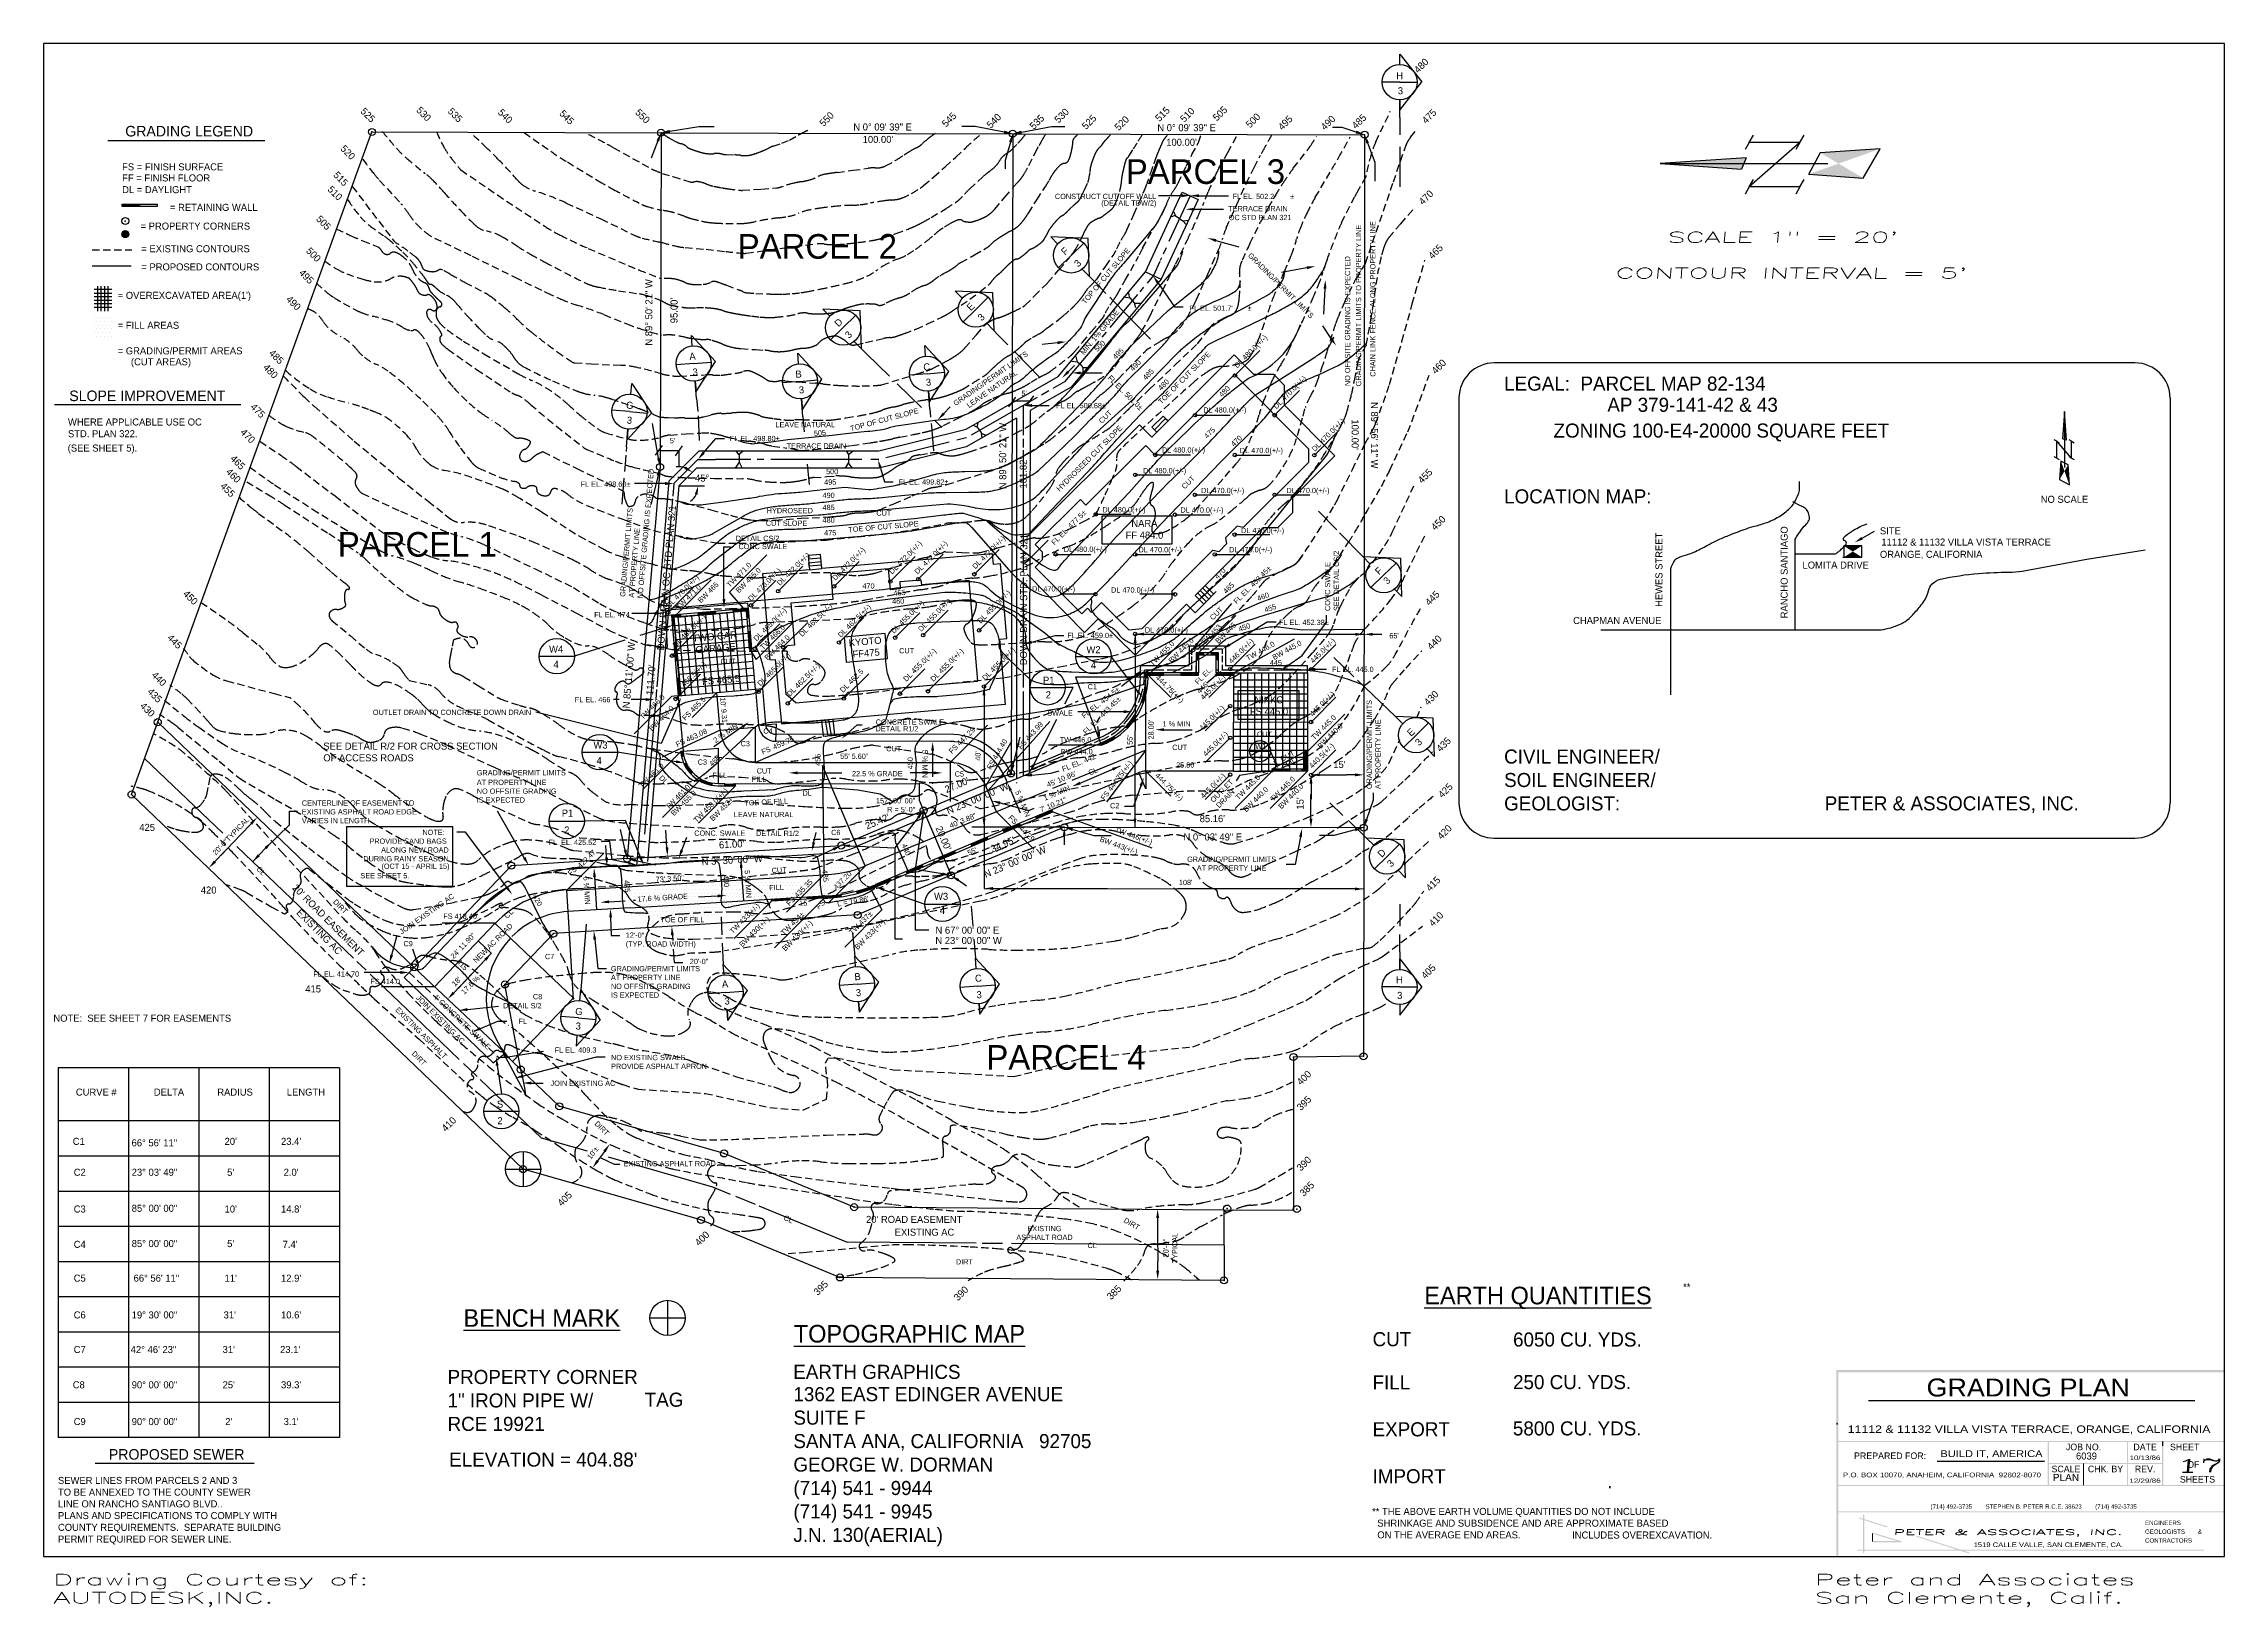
# Model space of a CAD drawing. Extents: x 0 to 7440, y -160 to 5160.
import ezdxf
from ezdxf.enums import TextEntityAlignment as Align

# ---------------------------------------------------------------- set-up
doc = ezdxf.new("R2010")
doc.units = 0
doc.header["$LTSCALE"] = 50
doc.header["$MEASUREMENT"] = 0
doc.linetypes.add('DASHED', pattern=[0.75, 0.5, -0.25])
doc.layers.get('0').update_dxf_attribs({"linetype": 'CONTINUOUS'})
for name, color, linetype in [('1', 1, 'CONTINUOUS'), ('2', 5, 'DASHED'), ('3', 3, 'CONTINUOUS'), ('4', 4, 'CONTINUOUS'), ('5', 5, 'CONTINUOUS'), ('6', 6, 'CONTINUOUS'), ('8', 7, 'CONTINUOUS')]:
    doc.layers.add(name, color=color, linetype=linetype)
doc.styles.add('COMPLEX', font='COMPLEX', dxfattribs={"width": 2, "height": 106.042811})

# ---------------------------------------------------------------- blocks, each defined once
blk = doc.blocks.new('NARROW', base_point=(6997, 11123))
for p, q in [((6997, 11123), (6964, 10660)), ((7030, 10634), (6997, 11123)), ((6997, 11123), (6997, 10169)), ((6865, 10616), (6823, 10640)), ((6865, 10616), (6906, 10592)), ((7117, 10328), (6865, 10616)), ((6865, 10328), (6865, 10616)), ((7030, 10634), (6964, 10660)), ((7117, 10616), (7076, 10640)), ((7117, 10616), (7159, 10592)), ((7117, 10328), (7117, 10616)), ((6865, 10328), (6823, 10352)), ((6865, 10328), (6906, 10304)), ((6936, 10278), (6914, 9967)), ((7058, 10213), (6934, 10279)), ((7080, 9871), (7058, 10213)), ((7117, 10328), (7076, 10352)), ((7117, 10328), (7159, 10304)), ((6914, 9967), (7080, 9871)), ((6997, 9919), (6997, 9919))]:
    blk.add_line(p, q)
for points in [[(6964, 10660), (6997, 10647), (6997, 11123)], [(6997, 11123), (7030, 10634), (6964, 10660)], [(6997, 11123), (6997, 11123), (7030, 10634)], [(7030, 10634), (7030, 10634), (6997, 11123)], [(6997, 11123), (6997, 11123), (6997, 11123), (7030, 10634)], [(7058, 10213), (6934, 10279), (6914, 9967), (7058, 10213)], [(7058, 10213), (7080, 9871), (6914, 9967), (6936, 10278)], [(7058, 10213), (6936, 10278), (6914, 9967), (7058, 10213)]]:
    blk.add_solid(points)
blk = doc.blocks.new('*X12')
for p, q in [((266.7, 4509.3), (279.6, 4522.3)), ((266.7, 4511.1), (277.9, 4522.3)), ((266.9, 4507.8), (281.2, 4522)), ((267, 4513.2), (275.8, 4522)), ((267.3, 4506.4), (282.6, 4521.7)), ((267.8, 4505.1), (283.8, 4521.1)), ((268.1, 4516), (272.9, 4520.9)), ((268.4, 4504), (285, 4520.5)), ((269.2, 4503), (286, 4519.8)), ((270, 4502), (286.9, 4519)), ((270.9, 4501.2), (287.8, 4518.1)), ((271.9, 4500.4), (288.6, 4517.1)), ((273, 4499.7), (289.2, 4516)), ((274.2, 4499.2), (289.8, 4514.8)), ((275.5, 4498.7), (290.2, 4513.4)), ((277, 4498.4), (290.5, 4512)), ((278.7, 4498.3), (290.6, 4510.3)), ((280.6, 4498.5), (290.5, 4508.4)), ((283, 4499.1), (289.8, 4505.9))]:
    blk.add_line(p, q)
blk = doc.blocks.new('*X13')
for p, q in [((2100, 2750), (2100, 2750)), ((2106.25, 2737.5), (2106.25, 2737.5)), ((2106.25, 2712.5), (2106.25, 2712.5)), ((2112.5, 2725), (2112.5, 2725)), ((2112.5, 2700), (2112.5, 2700)), ((2118.75, 2737.5), (2118.75, 2737.5)), ((2118.75, 2712.5), (2118.75, 2712.5)), ((2118.75, 2687.5), (2118.75, 2687.5)), ((2125, 2725), (2125, 2725)), ((2125, 2700), (2125, 2700)), ((2131.25, 2737.5), (2131.25, 2737.5)), ((2131.25, 2712.5), (2131.25, 2712.5)), ((2131.25, 2687.5), (2131.25, 2687.5)), ((2137.5, 2725), (2137.5, 2725)), ((2137.5, 2700), (2137.5, 2700)), ((2143.75, 2737.5), (2143.75, 2737.5)), ((2143.75, 2712.5), (2143.75, 2712.5)), ((2143.75, 2687.5), (2143.75, 2687.5)), ((2150, 2725), (2150, 2725)), ((2150, 2700), (2150, 2700)), ((2156.25, 2737.5), (2156.25, 2737.5)), ((2156.25, 2712.5), (2156.25, 2712.5)), ((2156.25, 2687.5), (2156.25, 2687.5)), ((2162.5, 2725), (2162.5, 2725)), ((2162.5, 2700), (2162.5, 2700)), ((2168.75, 2737.5), (2168.75, 2737.5)), ((2168.75, 2712.5), (2168.75, 2712.5)), ((2168.75, 2687.5), (2168.75, 2687.5)), ((2175, 2725), (2175, 2725)), ((2175, 2700), (2175, 2700)), ((2181.25, 2737.5), (2181.25, 2737.5)), ((2181.25, 2712.5), (2181.25, 2712.5)), ((2181.25, 2687.5), (2181.25, 2687.5)), ((2187.5, 2725), (2187.5, 2725)), ((2187.5, 2700), (2187.5, 2700)), ((2193.75, 2712.5), (2193.75, 2712.5)), ((2193.75, 2687.5), (2193.75, 2687.5)), ((2200, 2725), (2200, 2725)), ((2200, 2700), (2200, 2700)), ((2206.25, 2712.5), (2206.25, 2712.5)), ((2206.25, 2687.5), (2206.25, 2687.5)), ((2212.5, 2725), (2212.5, 2725)), ((2212.5, 2700), (2212.5, 2700)), ((2218.75, 2712.5), (2218.75, 2712.5)), ((2218.75, 2687.5), (2218.75, 2687.5)), ((2225, 2725), (2225, 2725)), ((2225, 2700), (2225, 2700)), ((2231.25, 2712.5), (2231.25, 2712.5)), ((2231.25, 2687.5), (2231.25, 2687.5)), ((2237.5, 2725), (2237.5, 2725)), ((2237.5, 2700), (2237.5, 2700)), ((2243.75, 2712.5), (2243.75, 2712.5)), ((2243.75, 2687.5), (2243.75, 2687.5)), ((2250, 2725), (2250, 2725)), ((2250, 2700), (2250, 2700)), ((2256.25, 2712.5), (2256.25, 2712.5)), ((2256.25, 2687.5), (2256.25, 2687.5)), ((2262.5, 2725), (2262.5, 2725)), ((2262.5, 2700), (2262.5, 2700)), ((2268.75, 2712.5), (2268.75, 2712.5)), ((2268.75, 2687.5), (2268.75, 2687.5)), ((2275, 2700), (2275, 2700)), ((2281.25, 2712.5), (2281.25, 2712.5)), ((2281.25, 2687.5), (2281.25, 2687.5)), ((2287.5, 2700), (2287.5, 2700)), ((2293.75, 2712.5), (2293.75, 2712.5)), ((2293.75, 2687.5), (2293.75, 2687.5)), ((2300, 2700), (2300, 2700)), ((2306.25, 2712.5), (2306.25, 2712.5)), ((2306.25, 2687.5), (2306.25, 2687.5)), ((2312.5, 2700), (2312.5, 2700)), ((2318.75, 2712.5), (2318.75, 2712.5)), ((2318.75, 2687.5), (2318.75, 2687.5)), ((2325, 2700), (2325, 2700)), ((2331.25, 2687.5), (2331.25, 2687.5)), ((2337.5, 2700), (2337.5, 2700)), ((2343.75, 2687.5), (2343.75, 2687.5)), ((2350, 2700), (2350, 2700)), ((2356.25, 2687.5), (2356.25, 2687.5)), ((2362.5, 2700), (2362.5, 2700)), ((2368.75, 2687.5), (2368.75, 2687.5)), ((2381.25, 2687.5), (2381.25, 2687.5)), ((2393.75, 2687.5), (2393.75, 2687.5)), ((2125, 2675), (2125, 2675)), ((2131.25, 2662.5), (2131.25, 2662.5)), ((2137.5, 2675), (2137.5, 2675)), ((2143.75, 2662.5), (2143.75, 2662.5)), ((2150, 2675), (2150, 2675)), ((2150, 2650), (2150, 2650)), ((2156.25, 2662.5), (2156.25, 2662.5)), ((2162.5, 2675), (2162.5, 2675)), ((2162.5, 2650), (2162.5, 2650)), ((2168.75, 2662.5), (2168.75, 2662.5)), ((2168.75, 2637.5), (2168.75, 2637.5)), ((2175, 2675), (2175, 2675)), ((2175, 2650), (2175, 2650)), ((2181.25, 2662.5), (2181.25, 2662.5)), ((2181.25, 2637.5), (2181.25, 2637.5)), ((2187.5, 2675), (2187.5, 2675)), ((2187.5, 2650), (2187.5, 2650)), ((2187.5, 2625), (2187.5, 2625)), ((2193.75, 2662.5), (2193.75, 2662.5)), ((2193.75, 2637.5), (2193.75, 2637.5)), ((2200, 2675), (2200, 2675)), ((2200, 2650), (2200, 2650)), ((2200, 2625), (2200, 2625)), ((2206.25, 2662.5), (2206.25, 2662.5)), ((2206.25, 2637.5), (2206.25, 2637.5)), ((2206.25, 2612.5), (2206.25, 2612.5)), ((2212.5, 2675), (2212.5, 2675)), ((2212.5, 2650), (2212.5, 2650)), ((2212.5, 2625), (2212.5, 2625)), ((2218.75, 2662.5), (2218.75, 2662.5)), ((2218.75, 2637.5), (2218.75, 2637.5)), ((2218.75, 2612.5), (2218.75, 2612.5)), ((2225, 2675), (2225, 2675)), ((2225, 2650), (2225, 2650)), ((2225, 2625), (2225, 2625)), ((2231.25, 2662.5), (2231.25, 2662.5)), ((2231.25, 2637.5), (2231.25, 2637.5)), ((2231.25, 2612.5), (2231.25, 2612.5)), ((2237.5, 2675), (2237.5, 2675)), ((2237.5, 2650), (2237.5, 2650)), ((2237.5, 2625), (2237.5, 2625)), ((2243.75, 2662.5), (2243.75, 2662.5)), ((2243.75, 2637.5), (2243.75, 2637.5)), ((2243.75, 2612.5), (2243.75, 2612.5)), ((2250, 2675), (2250, 2675)), ((2250, 2650), (2250, 2650)), ((2250, 2625), (2250, 2625)), ((2256.25, 2662.5), (2256.25, 2662.5)), ((2256.25, 2637.5), (2256.25, 2637.5)), ((2256.25, 2612.5), (2256.25, 2612.5)), ((2262.5, 2675), (2262.5, 2675)), ((2262.5, 2650), (2262.5, 2650)), ((2262.5, 2625), (2262.5, 2625)), ((2268.75, 2662.5), (2268.75, 2662.5)), ((2268.75, 2637.5), (2268.75, 2637.5)), ((2268.75, 2612.5), (2268.75, 2612.5)), ((2275, 2675), (2275, 2675)), ((2275, 2650), (2275, 2650)), ((2275, 2625), (2275, 2625)), ((2281.25, 2662.5), (2281.25, 2662.5)), ((2281.25, 2637.5), (2281.25, 2637.5)), ((2281.25, 2612.5), (2281.25, 2612.5)), ((2287.5, 2675), (2287.5, 2675)), ((2287.5, 2650), (2287.5, 2650)), ((2287.5, 2625), (2287.5, 2625)), ((2293.75, 2662.5), (2293.75, 2662.5)), ((2293.75, 2637.5), (2293.75, 2637.5)), ((2293.75, 2612.5), (2293.75, 2612.5)), ((2300, 2675), (2300, 2675)), ((2300, 2650), (2300, 2650)), ((2300, 2625), (2300, 2625)), ((2306.25, 2662.5), (2306.25, 2662.5)), ((2306.25, 2637.5), (2306.25, 2637.5)), ((2306.25, 2612.5), (2306.25, 2612.5)), ((2312.5, 2675), (2312.5, 2675)), ((2312.5, 2650), (2312.5, 2650)), ((2312.5, 2625), (2312.5, 2625)), ((2318.75, 2662.5), (2318.75, 2662.5)), ((2318.75, 2637.5), (2318.75, 2637.5)), ((2318.75, 2612.5), (2318.75, 2612.5)), ((2325, 2675), (2325, 2675)), ((2325, 2650), (2325, 2650)), ((2325, 2625), (2325, 2625)), ((2331.25, 2662.5), (2331.25, 2662.5)), ((2331.25, 2637.5), (2331.25, 2637.5)), ((2331.25, 2612.5), (2331.25, 2612.5)), ((2337.5, 2675), (2337.5, 2675)), ((2337.5, 2650), (2337.5, 2650)), ((2337.5, 2625), (2337.5, 2625)), ((2343.75, 2662.5), (2343.75, 2662.5)), ((2343.75, 2637.5), (2343.75, 2637.5)), ((2343.75, 2612.5), (2343.75, 2612.5)), ((2350, 2675), (2350, 2675)), ((2350, 2650), (2350, 2650)), ((2350, 2625), (2350, 2625)), ((2356.25, 2662.5), (2356.25, 2662.5)), ((2356.25, 2637.5), (2356.25, 2637.5)), ((2356.25, 2612.5), (2356.25, 2612.5)), ((2362.5, 2675), (2362.5, 2675)), ((2362.5, 2650), (2362.5, 2650)), ((2362.5, 2625), (2362.5, 2625)), ((2368.75, 2662.5), (2368.75, 2662.5)), ((2368.75, 2637.5), (2368.75, 2637.5)), ((2368.75, 2612.5), (2368.75, 2612.5)), ((2375, 2675), (2375, 2675)), ((2375, 2650), (2375, 2650)), ((2375, 2625), (2375, 2625)), ((2381.25, 2662.5), (2381.25, 2662.5)), ((2381.25, 2637.5), (2381.25, 2637.5)), ((2381.25, 2612.5), (2381.25, 2612.5)), ((2387.5, 2675), (2387.5, 2675)), ((2387.5, 2650), (2387.5, 2650)), ((2387.5, 2625), (2387.5, 2625)), ((2393.75, 2662.5), (2393.75, 2662.5)), ((2393.75, 2637.5), (2393.75, 2637.5)), ((2393.75, 2612.5), (2393.75, 2612.5)), ((2400, 2675), (2400, 2675)), ((2400, 2650), (2400, 2650)), ((2400, 2625), (2400, 2625)), ((2406.25, 2662.5), (2406.25, 2662.5)), ((2406.25, 2637.5), (2406.25, 2637.5)), ((2406.25, 2612.5), (2406.25, 2612.5)), ((2412.5, 2675), (2412.5, 2675)), ((2412.5, 2650), (2412.5, 2650)), ((2412.5, 2625), (2412.5, 2625)), ((2418.75, 2662.5), (2418.75, 2662.5)), ((2418.75, 2637.5), (2418.75, 2637.5)), ((2418.75, 2612.5), (2418.75, 2612.5)), ((2425, 2675), (2425, 2675)), ((2425, 2650), (2425, 2650)), ((2425, 2625), (2425, 2625)), ((2431.25, 2662.5), (2431.25, 2662.5)), ((2431.25, 2637.5), (2431.25, 2637.5)), ((2431.25, 2612.5), (2431.25, 2612.5)), ((2437.5, 2675), (2437.5, 2675)), ((2437.5, 2650), (2437.5, 2650)), ((2437.5, 2625), (2437.5, 2625)), ((2443.75, 2662.5), (2443.75, 2662.5)), ((2443.75, 2637.5), (2443.75, 2637.5)), ((2443.75, 2612.5), (2443.75, 2612.5)), ((2450, 2650), (2450, 2650)), ((2450, 2625), (2450, 2625)), ((2456.25, 2662.5), (2456.25, 2662.5)), ((2456.25, 2637.5), (2456.25, 2637.5)), ((2456.25, 2612.5), (2456.25, 2612.5)), ((2462.5, 2650), (2462.5, 2650)), ((2462.5, 2625), (2462.5, 2625)), ((2468.75, 2662.5), (2468.75, 2662.5)), ((2468.75, 2637.5), (2468.75, 2637.5)), ((2468.75, 2612.5), (2468.75, 2612.5)), ((2475, 2650), (2475, 2650)), ((2475, 2625), (2475, 2625)), ((2481.25, 2637.5), (2481.25, 2637.5)), ((2481.25, 2612.5), (2481.25, 2612.5)), ((2487.5, 2650), (2487.5, 2650)), ((2487.5, 2625), (2487.5, 2625)), ((2493.75, 2637.5), (2493.75, 2637.5)), ((2493.75, 2612.5), (2493.75, 2612.5)), ((2500, 2650), (2500, 2650)), ((2500, 2625), (2500, 2625)), ((2506.25, 2637.5), (2506.25, 2637.5)), ((2506.25, 2612.5), (2506.25, 2612.5)), ((2512.5, 2650), (2512.5, 2650)), ((2512.5, 2625), (2512.5, 2625)), ((2518.75, 2637.5), (2518.75, 2637.5)), ((2518.75, 2612.5), (2518.75, 2612.5)), ((2525, 2625), (2525, 2625)), ((2531.25, 2637.5), (2531.25, 2637.5)), ((2531.25, 2612.5), (2531.25, 2612.5)), ((2537.5, 2625), (2537.5, 2625)), ((2543.75, 2637.5), (2543.75, 2637.5)), ((2543.75, 2612.5), (2543.75, 2612.5)), ((2550, 2625), (2550, 2625)), ((2556.25, 2637.5), (2556.25, 2637.5)), ((2556.25, 2612.5), (2556.25, 2612.5)), ((2562.5, 2625), (2562.5, 2625)), ((2568.75, 2637.5), (2568.75, 2637.5)), ((2568.75, 2612.5), (2568.75, 2612.5)), ((2575, 2625), (2575, 2625)), ((2581.25, 2637.5), (2581.25, 2637.5)), ((2587.5, 2625), (2587.5, 2625)), ((2593.75, 2637.5), (2593.75, 2637.5)), ((2600, 2625), (2600, 2625)), ((2606.25, 2637.5), (2606.25, 2637.5)), ((2612.5, 2625), (2612.5, 2625)), ((2618.75, 2637.5), (2618.75, 2637.5)), ((2625, 2625), (2625, 2625)), ((2631.25, 2637.5), (2631.25, 2637.5)), ((2637.5, 2625), (2637.5, 2625)), ((2643.75, 2637.5), (2643.75, 2637.5)), ((2650, 2625), (2650, 2625)), ((2225, 2600), (2225, 2600)), ((2237.5, 2600), (2237.5, 2600)), ((2250, 2600), (2250, 2600)), ((2262.5, 2600), (2262.5, 2600)), ((2268.75, 2587.5), (2268.75, 2587.5)), ((2275, 2600), (2275, 2600)), ((2281.25, 2587.5), (2281.25, 2587.5)), ((2287.5, 2600), (2287.5, 2600)), ((2293.75, 2587.5), (2293.75, 2587.5)), ((2300, 2600), (2300, 2600)), ((2306.25, 2587.5), (2306.25, 2587.5)), ((2312.5, 2600), (2312.5, 2600)), ((2318.75, 2587.5), (2318.75, 2587.5)), ((2325, 2600), (2325, 2600)), ((2331.25, 2587.5), (2331.25, 2587.5)), ((2337.5, 2600), (2337.5, 2600)), ((2343.75, 2587.5), (2343.75, 2587.5)), ((2350, 2600), (2350, 2600)), ((2362.5, 2600), (2362.5, 2600)), ((2375, 2600), (2375, 2600)), ((2387.5, 2600), (2387.5, 2600)), ((2400, 2600), (2400, 2600)), ((2412.5, 2600), (2412.5, 2600)), ((2425, 2600), (2425, 2600)), ((2437.5, 2600), (2437.5, 2600)), ((2450, 2600), (2450, 2600)), ((2462.5, 2600), (2462.5, 2600)), ((2475, 2600), (2475, 2600)), ((2487.5, 2600), (2487.5, 2600)), ((2500, 2600), (2500, 2600))]:
    blk.add_line(p, q)
blk = doc.blocks.new('*X14')
for p, q in [((2893.75, 2462.5), (2893.75, 2462.5)), ((2906.25, 2462.5), (2906.25, 2462.5)), ((2918.75, 2462.5), (2918.75, 2462.5)), ((2925, 2475), (2925, 2475)), ((2931.25, 2462.5), (2931.25, 2462.5)), ((2937.5, 2475), (2937.5, 2475)), ((2943.75, 2462.5), (2943.75, 2462.5)), ((2950, 2475), (2950, 2475)), ((2956.25, 2487.5), (2956.25, 2487.5)), ((2956.25, 2462.5), (2956.25, 2462.5)), ((2962.5, 2475), (2962.5, 2475)), ((2968.75, 2487.5), (2968.75, 2487.5)), ((2968.75, 2462.5), (2968.75, 2462.5)), ((2975, 2475), (2975, 2475)), ((2981.25, 2462.5), (2981.25, 2462.5)), ((2706.25, 2387.5), (2706.25, 2387.5)), ((2718.75, 2387.5), (2718.75, 2387.5)), ((2731.25, 2387.5), (2731.25, 2387.5)), ((2737.5, 2400), (2737.5, 2400)), ((2743.75, 2387.5), (2743.75, 2387.5)), ((2750, 2400), (2750, 2400)), ((2756.25, 2387.5), (2756.25, 2387.5)), ((2762.5, 2400), (2762.5, 2400)), ((2768.75, 2412.5), (2768.75, 2412.5)), ((2768.75, 2387.5), (2768.75, 2387.5)), ((2775, 2400), (2775, 2400)), ((2781.25, 2412.5), (2781.25, 2412.5)), ((2781.25, 2387.5), (2781.25, 2387.5)), ((2787.5, 2400), (2787.5, 2400)), ((2793.75, 2412.5), (2793.75, 2412.5)), ((2793.75, 2387.5), (2793.75, 2387.5)), ((2800, 2425), (2800, 2425)), ((2800, 2400), (2800, 2400)), ((2806.25, 2412.5), (2806.25, 2412.5)), ((2806.25, 2387.5), (2806.25, 2387.5)), ((2812.5, 2425), (2812.5, 2425)), ((2812.5, 2400), (2812.5, 2400)), ((2818.75, 2412.5), (2818.75, 2412.5)), ((2818.75, 2387.5), (2818.75, 2387.5)), ((2825, 2425), (2825, 2425)), ((2825, 2400), (2825, 2400)), ((2831.25, 2437.5), (2831.25, 2437.5)), ((2831.25, 2412.5), (2831.25, 2412.5)), ((2831.25, 2387.5), (2831.25, 2387.5)), ((2837.5, 2425), (2837.5, 2425)), ((2837.5, 2400), (2837.5, 2400)), ((2843.75, 2437.5), (2843.75, 2437.5)), ((2843.75, 2412.5), (2843.75, 2412.5)), ((2843.75, 2387.5), (2843.75, 2387.5)), ((2850, 2425), (2850, 2425)), ((2850, 2400), (2850, 2400)), ((2856.25, 2437.5), (2856.25, 2437.5)), ((2856.25, 2412.5), (2856.25, 2412.5)), ((2856.25, 2387.5), (2856.25, 2387.5)), ((2862.5, 2450), (2862.5, 2450)), ((2862.5, 2425), (2862.5, 2425)), ((2862.5, 2400), (2862.5, 2400)), ((2868.75, 2437.5), (2868.75, 2437.5)), ((2868.75, 2412.5), (2868.75, 2412.5)), ((2868.75, 2387.5), (2868.75, 2387.5)), ((2875, 2450), (2875, 2450)), ((2875, 2425), (2875, 2425)), ((2875, 2400), (2875, 2400)), ((2881.25, 2437.5), (2881.25, 2437.5)), ((2881.25, 2412.5), (2881.25, 2412.5)), ((2881.25, 2387.5), (2881.25, 2387.5)), ((2887.5, 2450), (2887.5, 2450)), ((2887.5, 2425), (2887.5, 2425)), ((2887.5, 2400), (2887.5, 2400)), ((2893.75, 2437.5), (2893.75, 2437.5)), ((2893.75, 2412.5), (2893.75, 2412.5)), ((2893.75, 2387.5), (2893.75, 2387.5)), ((2900, 2450), (2900, 2450)), ((2900, 2425), (2900, 2425)), ((2900, 2400), (2900, 2400)), ((2906.25, 2437.5), (2906.25, 2437.5)), ((2906.25, 2412.5), (2906.25, 2412.5)), ((2906.25, 2387.5), (2906.25, 2387.5)), ((2912.5, 2450), (2912.5, 2450)), ((2912.5, 2425), (2912.5, 2425)), ((2912.5, 2400), (2912.5, 2400)), ((2918.75, 2437.5), (2918.75, 2437.5)), ((2918.75, 2412.5), (2918.75, 2412.5)), ((2918.75, 2387.5), (2918.75, 2387.5)), ((2925, 2450), (2925, 2450)), ((2925, 2425), (2925, 2425)), ((2925, 2400), (2925, 2400)), ((2931.25, 2437.5), (2931.25, 2437.5)), ((2931.25, 2412.5), (2931.25, 2412.5)), ((2931.25, 2387.5), (2931.25, 2387.5)), ((2937.5, 2450), (2937.5, 2450)), ((2937.5, 2425), (2937.5, 2425)), ((2937.5, 2400), (2937.5, 2400)), ((2943.75, 2437.5), (2943.75, 2437.5)), ((2943.75, 2412.5), (2943.75, 2412.5)), ((2943.75, 2387.5), (2943.75, 2387.5)), ((2950, 2450), (2950, 2450)), ((2950, 2425), (2950, 2425)), ((2950, 2400), (2950, 2400)), ((2956.25, 2437.5), (2956.25, 2437.5)), ((2956.25, 2412.5), (2956.25, 2412.5)), ((2956.25, 2387.5), (2956.25, 2387.5)), ((2962.5, 2450), (2962.5, 2450)), ((2962.5, 2425), (2962.5, 2425)), ((2962.5, 2400), (2962.5, 2400)), ((2968.75, 2437.5), (2968.75, 2437.5)), ((2968.75, 2412.5), (2968.75, 2412.5)), ((2968.75, 2387.5), (2968.75, 2387.5)), ((2975, 2450), (2975, 2450)), ((2975, 2425), (2975, 2425)), ((2975, 2400), (2975, 2400)), ((2981.25, 2437.5), (2981.25, 2437.5)), ((2981.25, 2412.5), (2981.25, 2412.5)), ((2981.25, 2387.5), (2981.25, 2387.5)), ((2987.5, 2450), (2987.5, 2450)), ((2987.5, 2425), (2987.5, 2425)), ((2987.5, 2400), (2987.5, 2400)), ((2993.75, 2437.5), (2993.75, 2437.5)), ((2993.75, 2412.5), (2993.75, 2412.5)), ((2993.75, 2387.5), (2993.75, 2387.5)), ((3000, 2425), (3000, 2425)), ((3000, 2400), (3000, 2400)), ((3006.25, 2412.5), (3006.25, 2412.5)), ((3006.25, 2387.5), (3006.25, 2387.5)), ((3012.5, 2400), (3012.5, 2400)), ((3018.75, 2387.5), (3018.75, 2387.5)), ((2456.25, 2312.5), (2456.25, 2312.5)), ((2468.75, 2312.5), (2468.75, 2312.5)), ((2481.25, 2312.5), (2481.25, 2312.5)), ((2493.75, 2312.5), (2493.75, 2312.5)), ((2506.25, 2312.5), (2506.25, 2312.5)), ((2518.75, 2312.5), (2518.75, 2312.5)), ((2531.25, 2312.5), (2531.25, 2312.5)), ((2543.75, 2312.5), (2543.75, 2312.5)), ((2550, 2325), (2550, 2325)), ((2556.25, 2312.5), (2556.25, 2312.5)), ((2562.5, 2325), (2562.5, 2325)), ((2568.75, 2312.5), (2568.75, 2312.5)), ((2575, 2325), (2575, 2325)), ((2581.25, 2312.5), (2581.25, 2312.5)), ((2587.5, 2325), (2587.5, 2325)), ((2593.75, 2312.5), (2593.75, 2312.5)), ((2600, 2325), (2600, 2325)), ((2606.25, 2337.5), (2606.25, 2337.5)), ((2606.25, 2312.5), (2606.25, 2312.5)), ((2612.5, 2325), (2612.5, 2325)), ((2618.75, 2337.5), (2618.75, 2337.5)), ((2618.75, 2312.5), (2618.75, 2312.5)), ((2625, 2325), (2625, 2325)), ((2631.25, 2337.5), (2631.25, 2337.5)), ((2631.25, 2312.5), (2631.25, 2312.5)), ((2637.5, 2325), (2637.5, 2325)), ((2643.75, 2337.5), (2643.75, 2337.5)), ((2643.75, 2312.5), (2643.75, 2312.5)), ((2650, 2350), (2650, 2350)), ((2650, 2325), (2650, 2325)), ((2656.25, 2337.5), (2656.25, 2337.5)), ((2656.25, 2312.5), (2656.25, 2312.5)), ((2662.5, 2350), (2662.5, 2350)), ((2662.5, 2325), (2662.5, 2325)), ((2668.75, 2362.5), (2668.75, 2362.5)), ((2668.75, 2337.5), (2668.75, 2337.5)), ((2668.75, 2312.5), (2668.75, 2312.5)), ((2675, 2350), (2675, 2350)), ((2675, 2325), (2675, 2325)), ((2681.25, 2362.5), (2681.25, 2362.5)), ((2681.25, 2337.5), (2681.25, 2337.5)), ((2681.25, 2312.5), (2681.25, 2312.5)), ((2687.5, 2375), (2687.5, 2375)), ((2687.5, 2350), (2687.5, 2350)), ((2687.5, 2325), (2687.5, 2325)), ((2693.75, 2362.5), (2693.75, 2362.5)), ((2693.75, 2337.5), (2693.75, 2337.5)), ((2693.75, 2312.5), (2693.75, 2312.5)), ((2700, 2375), (2700, 2375)), ((2700, 2350), (2700, 2350)), ((2700, 2325), (2700, 2325)), ((2706.25, 2362.5), (2706.25, 2362.5)), ((2706.25, 2337.5), (2706.25, 2337.5)), ((2706.25, 2312.5), (2706.25, 2312.5)), ((2712.5, 2375), (2712.5, 2375)), ((2712.5, 2350), (2712.5, 2350)), ((2712.5, 2325), (2712.5, 2325)), ((2718.75, 2362.5), (2718.75, 2362.5)), ((2718.75, 2337.5), (2718.75, 2337.5)), ((2718.75, 2312.5), (2718.75, 2312.5)), ((2725, 2375), (2725, 2375)), ((2725, 2350), (2725, 2350)), ((2725, 2325), (2725, 2325)), ((2731.25, 2362.5), (2731.25, 2362.5)), ((2731.25, 2337.5), (2731.25, 2337.5)), ((2731.25, 2312.5), (2731.25, 2312.5)), ((2737.5, 2375), (2737.5, 2375)), ((2737.5, 2350), (2737.5, 2350)), ((2737.5, 2325), (2737.5, 2325)), ((2743.75, 2362.5), (2743.75, 2362.5)), ((2743.75, 2337.5), (2743.75, 2337.5)), ((2743.75, 2312.5), (2743.75, 2312.5)), ((2750, 2375), (2750, 2375)), ((2750, 2350), (2750, 2350)), ((2750, 2325), (2750, 2325)), ((2756.25, 2362.5), (2756.25, 2362.5)), ((2756.25, 2337.5), (2756.25, 2337.5)), ((2756.25, 2312.5), (2756.25, 2312.5)), ((2762.5, 2375), (2762.5, 2375)), ((2762.5, 2350), (2762.5, 2350)), ((2762.5, 2325), (2762.5, 2325)), ((2768.75, 2362.5), (2768.75, 2362.5)), ((2768.75, 2337.5), (2768.75, 2337.5)), ((2768.75, 2312.5), (2768.75, 2312.5)), ((2775, 2375), (2775, 2375)), ((2775, 2350), (2775, 2350)), ((2775, 2325), (2775, 2325)), ((2781.25, 2362.5), (2781.25, 2362.5)), ((2781.25, 2337.5), (2781.25, 2337.5)), ((2781.25, 2312.5), (2781.25, 2312.5)), ((2787.5, 2375), (2787.5, 2375)), ((2787.5, 2350), (2787.5, 2350)), ((2787.5, 2325), (2787.5, 2325)), ((2793.75, 2362.5), (2793.75, 2362.5)), ((2793.75, 2337.5), (2793.75, 2337.5)), ((2793.75, 2312.5), (2793.75, 2312.5)), ((2800, 2375), (2800, 2375)), ((2800, 2350), (2800, 2350)), ((2800, 2325), (2800, 2325)), ((2806.25, 2362.5), (2806.25, 2362.5)), ((2806.25, 2337.5), (2806.25, 2337.5)), ((2806.25, 2312.5), (2806.25, 2312.5)), ((2812.5, 2375), (2812.5, 2375)), ((2812.5, 2350), (2812.5, 2350)), ((2812.5, 2325), (2812.5, 2325)), ((2818.75, 2362.5), (2818.75, 2362.5)), ((2818.75, 2337.5), (2818.75, 2337.5)), ((2818.75, 2312.5), (2818.75, 2312.5)), ((2825, 2375), (2825, 2375)), ((2825, 2350), (2825, 2350)), ((2825, 2325), (2825, 2325)), ((2831.25, 2362.5), (2831.25, 2362.5)), ((2831.25, 2337.5), (2831.25, 2337.5)), ((2831.25, 2312.5), (2831.25, 2312.5)), ((2837.5, 2375), (2837.5, 2375)), ((2837.5, 2350), (2837.5, 2350)), ((2837.5, 2325), (2837.5, 2325)), ((2843.75, 2362.5), (2843.75, 2362.5)), ((2843.75, 2337.5), (2843.75, 2337.5)), ((2843.75, 2312.5), (2843.75, 2312.5)), ((2850, 2375), (2850, 2375)), ((2850, 2350), (2850, 2350)), ((2850, 2325), (2850, 2325)), ((2856.25, 2362.5), (2856.25, 2362.5)), ((2856.25, 2337.5), (2856.25, 2337.5)), ((2856.25, 2312.5), (2856.25, 2312.5)), ((2862.5, 2375), (2862.5, 2375)), ((2862.5, 2350), (2862.5, 2350)), ((2862.5, 2325), (2862.5, 2325)), ((2868.75, 2362.5), (2868.75, 2362.5)), ((2868.75, 2337.5), (2868.75, 2337.5)), ((2868.75, 2312.5), (2868.75, 2312.5)), ((2875, 2375), (2875, 2375)), ((2875, 2350), (2875, 2350)), ((2875, 2325), (2875, 2325)), ((2881.25, 2362.5), (2881.25, 2362.5)), ((2881.25, 2337.5), (2881.25, 2337.5)), ((2887.5, 2375), (2887.5, 2375)), ((2887.5, 2350), (2887.5, 2350)), ((2887.5, 2325), (2887.5, 2325)), ((2893.75, 2362.5), (2893.75, 2362.5)), ((2893.75, 2337.5), (2893.75, 2337.5)), ((2900, 2375), (2900, 2375)), ((2900, 2350), (2900, 2350)), ((2900, 2325), (2900, 2325)), ((2906.25, 2362.5), (2906.25, 2362.5)), ((2906.25, 2337.5), (2906.25, 2337.5)), ((2912.5, 2375), (2912.5, 2375)), ((2912.5, 2350), (2912.5, 2350)), ((2918.75, 2362.5), (2918.75, 2362.5)), ((2918.75, 2337.5), (2918.75, 2337.5)), ((2925, 2375), (2925, 2375)), ((2925, 2350), (2925, 2350)), ((2931.25, 2362.5), (2931.25, 2362.5)), ((2931.25, 2337.5), (2931.25, 2337.5)), ((2937.5, 2375), (2937.5, 2375)), ((2937.5, 2350), (2937.5, 2350)), ((2943.75, 2362.5), (2943.75, 2362.5)), ((2950, 2375), (2950, 2375)), ((2950, 2350), (2950, 2350)), ((2956.25, 2362.5), (2956.25, 2362.5)), ((2962.5, 2375), (2962.5, 2375)), ((2962.5, 2350), (2962.5, 2350)), ((2968.75, 2362.5), (2968.75, 2362.5)), ((2975, 2375), (2975, 2375)), ((2981.25, 2362.5), (2981.25, 2362.5)), ((2987.5, 2375), (2987.5, 2375)), ((2993.75, 2362.5), (2993.75, 2362.5)), ((3000, 2375), (3000, 2375)), ((3012.5, 2375), (3012.5, 2375)), ((3025, 2375), (3025, 2375)), ((1981.25, 2262.5), (1981.25, 2262.5)), ((1981.25, 2237.5), (1981.25, 2237.5)), ((1987.5, 2275), (1987.5, 2275)), ((1987.5, 2250), (1987.5, 2250)), ((1993.75, 2262.5), (1993.75, 2262.5)), ((1993.75, 2237.5), (1993.75, 2237.5)), ((2000, 2275), (2000, 2275)), ((2000, 2250), (2000, 2250)), ((2006.25, 2262.5), (2006.25, 2262.5)), ((2006.25, 2237.5), (2006.25, 2237.5)), ((2012.5, 2275), (2012.5, 2275)), ((2012.5, 2250), (2012.5, 2250)), ((2018.75, 2262.5), (2018.75, 2262.5)), ((2018.75, 2237.5), (2018.75, 2237.5)), ((2025, 2275), (2025, 2275)), ((2025, 2250), (2025, 2250)), ((2031.25, 2262.5), (2031.25, 2262.5)), ((2031.25, 2237.5), (2031.25, 2237.5)), ((2037.5, 2275), (2037.5, 2275)), ((2037.5, 2250), (2037.5, 2250)), ((2043.75, 2262.5), (2043.75, 2262.5)), ((2043.75, 2237.5), (2043.75, 2237.5)), ((2050, 2275), (2050, 2275)), ((2050, 2250), (2050, 2250)), ((2056.25, 2262.5), (2056.25, 2262.5)), ((2056.25, 2237.5), (2056.25, 2237.5)), ((2062.5, 2275), (2062.5, 2275)), ((2062.5, 2250), (2062.5, 2250)), ((2068.75, 2262.5), (2068.75, 2262.5)), ((2068.75, 2237.5), (2068.75, 2237.5)), ((2075, 2275), (2075, 2275)), ((2075, 2250), (2075, 2250)), ((2081.25, 2262.5), (2081.25, 2262.5)), ((2081.25, 2237.5), (2081.25, 2237.5)), ((2087.5, 2275), (2087.5, 2275)), ((2087.5, 2250), (2087.5, 2250)), ((2093.75, 2262.5), (2093.75, 2262.5)), ((2093.75, 2237.5), (2093.75, 2237.5)), ((2100, 2275), (2100, 2275)), ((2100, 2250), (2100, 2250)), ((2106.25, 2262.5), (2106.25, 2262.5)), ((2106.25, 2237.5), (2106.25, 2237.5)), ((2112.5, 2275), (2112.5, 2275)), ((2112.5, 2250), (2112.5, 2250)), ((2118.75, 2287.5), (2118.75, 2287.5)), ((2118.75, 2262.5), (2118.75, 2262.5)), ((2118.75, 2237.5), (2118.75, 2237.5)), ((2125, 2275), (2125, 2275)), ((2125, 2250), (2125, 2250)), ((2131.25, 2287.5), (2131.25, 2287.5)), ((2131.25, 2262.5), (2131.25, 2262.5)), ((2131.25, 2237.5), (2131.25, 2237.5)), ((2137.5, 2275), (2137.5, 2275)), ((2137.5, 2250), (2137.5, 2250)), ((2143.75, 2287.5), (2143.75, 2287.5)), ((2143.75, 2262.5), (2143.75, 2262.5)), ((2143.75, 2237.5), (2143.75, 2237.5)), ((2150, 2275), (2150, 2275)), ((2150, 2250), (2150, 2250)), ((2156.25, 2287.5), (2156.25, 2287.5)), ((2156.25, 2262.5), (2156.25, 2262.5)), ((2156.25, 2237.5), (2156.25, 2237.5)), ((2162.5, 2275), (2162.5, 2275)), ((2162.5, 2250), (2162.5, 2250)), ((2168.75, 2287.5), (2168.75, 2287.5)), ((2168.75, 2262.5), (2168.75, 2262.5)), ((2168.75, 2237.5), (2168.75, 2237.5)), ((2175, 2275), (2175, 2275)), ((2175, 2250), (2175, 2250)), ((2181.25, 2287.5), (2181.25, 2287.5)), ((2181.25, 2262.5), (2181.25, 2262.5)), ((2181.25, 2237.5), (2181.25, 2237.5)), ((2187.5, 2275), (2187.5, 2275)), ((2187.5, 2250), (2187.5, 2250)), ((2193.75, 2287.5), (2193.75, 2287.5)), ((2193.75, 2262.5), (2193.75, 2262.5)), ((2193.75, 2237.5), (2193.75, 2237.5)), ((2200, 2275), (2200, 2275)), ((2200, 2250), (2200, 2250)), ((2206.25, 2287.5), (2206.25, 2287.5)), ((2206.25, 2262.5), (2206.25, 2262.5)), ((2206.25, 2237.5), (2206.25, 2237.5)), ((2212.5, 2275), (2212.5, 2275)), ((2212.5, 2250), (2212.5, 2250)), ((2218.75, 2287.5), (2218.75, 2287.5)), ((2218.75, 2262.5), (2218.75, 2262.5)), ((2218.75, 2237.5), (2218.75, 2237.5)), ((2225, 2275), (2225, 2275)), ((2225, 2250), (2225, 2250)), ((2231.25, 2287.5), (2231.25, 2287.5)), ((2231.25, 2262.5), (2231.25, 2262.5)), ((2231.25, 2237.5), (2231.25, 2237.5)), ((2237.5, 2275), (2237.5, 2275)), ((2237.5, 2250), (2237.5, 2250)), ((2243.75, 2287.5), (2243.75, 2287.5)), ((2243.75, 2262.5), (2243.75, 2262.5)), ((2243.75, 2237.5), (2243.75, 2237.5)), ((2250, 2275), (2250, 2275)), ((2250, 2250), (2250, 2250)), ((2256.25, 2287.5), (2256.25, 2287.5)), ((2256.25, 2262.5), (2256.25, 2262.5)), ((2256.25, 2237.5), (2256.25, 2237.5)), ((2262.5, 2275), (2262.5, 2275)), ((2262.5, 2250), (2262.5, 2250)), ((2268.75, 2287.5), (2268.75, 2287.5)), ((2268.75, 2262.5), (2268.75, 2262.5)), ((2268.75, 2237.5), (2268.75, 2237.5)), ((2275, 2275), (2275, 2275)), ((2275, 2250), (2275, 2250)), ((2281.25, 2287.5), (2281.25, 2287.5)), ((2281.25, 2262.5), (2281.25, 2262.5)), ((2281.25, 2237.5), (2281.25, 2237.5)), ((2287.5, 2275), (2287.5, 2275)), ((2287.5, 2250), (2287.5, 2250)), ((2293.75, 2287.5), (2293.75, 2287.5)), ((2293.75, 2262.5), (2293.75, 2262.5)), ((2293.75, 2237.5), (2293.75, 2237.5)), ((2300, 2275), (2300, 2275)), ((2300, 2250), (2300, 2250)), ((2306.25, 2287.5), (2306.25, 2287.5)), ((2306.25, 2262.5), (2306.25, 2262.5)), ((2306.25, 2237.5), (2306.25, 2237.5)), ((2312.5, 2275), (2312.5, 2275)), ((2312.5, 2250), (2312.5, 2250)), ((2318.75, 2287.5), (2318.75, 2287.5)), ((2318.75, 2262.5), (2318.75, 2262.5)), ((2318.75, 2237.5), (2318.75, 2237.5)), ((2325, 2300), (2325, 2300)), ((2325, 2275), (2325, 2275)), ((2325, 2250), (2325, 2250)), ((2331.25, 2287.5), (2331.25, 2287.5)), ((2331.25, 2262.5), (2331.25, 2262.5)), ((2331.25, 2237.5), (2331.25, 2237.5)), ((2337.5, 2300), (2337.5, 2300)), ((2337.5, 2275), (2337.5, 2275)), ((2337.5, 2250), (2337.5, 2250)), ((2343.75, 2287.5), (2343.75, 2287.5)), ((2343.75, 2262.5), (2343.75, 2262.5)), ((2343.75, 2237.5), (2343.75, 2237.5)), ((2350, 2300), (2350, 2300)), ((2350, 2275), (2350, 2275)), ((2350, 2250), (2350, 2250)), ((2356.25, 2287.5), (2356.25, 2287.5)), ((2356.25, 2262.5), (2356.25, 2262.5)), ((2356.25, 2237.5), (2356.25, 2237.5)), ((2362.5, 2300), (2362.5, 2300)), ((2362.5, 2275), (2362.5, 2275)), ((2362.5, 2250), (2362.5, 2250)), ((2368.75, 2287.5), (2368.75, 2287.5)), ((2368.75, 2262.5), (2368.75, 2262.5)), ((2368.75, 2237.5), (2368.75, 2237.5)), ((2375, 2300), (2375, 2300)), ((2375, 2275), (2375, 2275)), ((2375, 2250), (2375, 2250)), ((2381.25, 2287.5), (2381.25, 2287.5)), ((2381.25, 2262.5), (2381.25, 2262.5)), ((2381.25, 2237.5), (2381.25, 2237.5)), ((2387.5, 2300), (2387.5, 2300)), ((2387.5, 2275), (2387.5, 2275)), ((2387.5, 2250), (2387.5, 2250)), ((2393.75, 2287.5), (2393.75, 2287.5)), ((2393.75, 2262.5), (2393.75, 2262.5)), ((2393.75, 2237.5), (2393.75, 2237.5)), ((2400, 2300), (2400, 2300)), ((2400, 2275), (2400, 2275)), ((2400, 2250), (2400, 2250)), ((2406.25, 2287.5), (2406.25, 2287.5)), ((2406.25, 2262.5), (2406.25, 2262.5)), ((2406.25, 2237.5), (2406.25, 2237.5)), ((2412.5, 2300), (2412.5, 2300)), ((2412.5, 2275), (2412.5, 2275)), ((2412.5, 2250), (2412.5, 2250)), ((2418.75, 2287.5), (2418.75, 2287.5)), ((2418.75, 2262.5), (2418.75, 2262.5)), ((2425, 2300), (2425, 2300)), ((2425, 2275), (2425, 2275)), ((2425, 2250), (2425, 2250)), ((2431.25, 2287.5), (2431.25, 2287.5)), ((2431.25, 2262.5), (2431.25, 2262.5)), ((2437.5, 2300), (2437.5, 2300)), ((2437.5, 2275), (2437.5, 2275)), ((2437.5, 2250), (2437.5, 2250)), ((2443.75, 2287.5), (2443.75, 2287.5)), ((2443.75, 2262.5), (2443.75, 2262.5)), ((2450, 2300), (2450, 2300)), ((2450, 2275), (2450, 2275)), ((2450, 2250), (2450, 2250)), ((2456.25, 2287.5), (2456.25, 2287.5)), ((2456.25, 2262.5), (2456.25, 2262.5)), ((2462.5, 2300), (2462.5, 2300)), ((2462.5, 2275), (2462.5, 2275)), ((2462.5, 2250), (2462.5, 2250)), ((2468.75, 2287.5), (2468.75, 2287.5)), ((2468.75, 2262.5), (2468.75, 2262.5)), ((2475, 2300), (2475, 2300)), ((2475, 2275), (2475, 2275)), ((2475, 2250), (2475, 2250)), ((2481.25, 2287.5), (2481.25, 2287.5)), ((2481.25, 2262.5), (2481.25, 2262.5)), ((2487.5, 2300), (2487.5, 2300)), ((2487.5, 2275), (2487.5, 2275)), ((2487.5, 2250), (2487.5, 2250)), ((2493.75, 2287.5), (2493.75, 2287.5)), ((2493.75, 2262.5), (2493.75, 2262.5)), ((2500, 2300), (2500, 2300)), ((2500, 2275), (2500, 2275)), ((2500, 2250), (2500, 2250)), ((2506.25, 2287.5), (2506.25, 2287.5)), ((2506.25, 2262.5), (2506.25, 2262.5)), ((2512.5, 2300), (2512.5, 2300)), ((2512.5, 2275), (2512.5, 2275)), ((2512.5, 2250), (2512.5, 2250)), ((2518.75, 2287.5), (2518.75, 2287.5)), ((2518.75, 2262.5), (2518.75, 2262.5)), ((2525, 2300), (2525, 2300)), ((2525, 2275), (2525, 2275)), ((2525, 2250), (2525, 2250)), ((2531.25, 2287.5), (2531.25, 2287.5)), ((2531.25, 2262.5), (2531.25, 2262.5)), ((2537.5, 2300), (2537.5, 2300)), ((2537.5, 2275), (2537.5, 2275)), ((2537.5, 2250), (2537.5, 2250)), ((2543.75, 2287.5), (2543.75, 2287.5)), ((2543.75, 2262.5), (2543.75, 2262.5)), ((2550, 2300), (2550, 2300)), ((2550, 2275), (2550, 2275)), ((2550, 2250), (2550, 2250)), ((2556.25, 2287.5), (2556.25, 2287.5)), ((2556.25, 2262.5), (2556.25, 2262.5)), ((2562.5, 2300), (2562.5, 2300)), ((2562.5, 2275), (2562.5, 2275)), ((2562.5, 2250), (2562.5, 2250)), ((2568.75, 2287.5), (2568.75, 2287.5)), ((2568.75, 2262.5), (2568.75, 2262.5)), ((2575, 2300), (2575, 2300)), ((2575, 2275), (2575, 2275)), ((2575, 2250), (2575, 2250)), ((2581.25, 2287.5), (2581.25, 2287.5)), ((2581.25, 2262.5), (2581.25, 2262.5)), ((2587.5, 2300), (2587.5, 2300)), ((2587.5, 2275), (2587.5, 2275)), ((2587.5, 2250), (2587.5, 2250)), ((2593.75, 2287.5), (2593.75, 2287.5)), ((2593.75, 2262.5), (2593.75, 2262.5)), ((2600, 2300), (2600, 2300)), ((2600, 2275), (2600, 2275)), ((2606.25, 2287.5), (2606.25, 2287.5)), ((2606.25, 2262.5), (2606.25, 2262.5)), ((2612.5, 2300), (2612.5, 2300)), ((2612.5, 2275), (2612.5, 2275)), ((2618.75, 2287.5), (2618.75, 2287.5)), ((2618.75, 2262.5), (2618.75, 2262.5)), ((2625, 2300), (2625, 2300)), ((2625, 2275), (2625, 2275)), ((2631.25, 2287.5), (2631.25, 2287.5)), ((2631.25, 2262.5), (2631.25, 2262.5)), ((2637.5, 2300), (2637.5, 2300)), ((2637.5, 2275), (2637.5, 2275)), ((2643.75, 2287.5), (2643.75, 2287.5)), ((2643.75, 2262.5), (2643.75, 2262.5)), ((2650, 2300), (2650, 2300)), ((2650, 2275), (2650, 2275)), ((2656.25, 2287.5), (2656.25, 2287.5)), ((2656.25, 2262.5), (2656.25, 2262.5)), ((2662.5, 2300), (2662.5, 2300)), ((2662.5, 2275), (2662.5, 2275)), ((2668.75, 2287.5), (2668.75, 2287.5)), ((2668.75, 2262.5), (2668.75, 2262.5)), ((2675, 2300), (2675, 2300)), ((2675, 2275), (2675, 2275)), ((2681.25, 2287.5), (2681.25, 2287.5)), ((2681.25, 2262.5), (2681.25, 2262.5)), ((2687.5, 2300), (2687.5, 2300)), ((2687.5, 2275), (2687.5, 2275)), ((2693.75, 2287.5), (2693.75, 2287.5)), ((2693.75, 2262.5), (2693.75, 2262.5)), ((2700, 2300), (2700, 2300)), ((2700, 2275), (2700, 2275)), ((2706.25, 2287.5), (2706.25, 2287.5)), ((2712.5, 2300), (2712.5, 2300)), ((2712.5, 2275), (2712.5, 2275)), ((2718.75, 2287.5), (2718.75, 2287.5)), ((2725, 2300), (2725, 2300)), ((2725, 2275), (2725, 2275)), ((2731.25, 2287.5), (2731.25, 2287.5)), ((2737.5, 2300), (2737.5, 2300)), ((2737.5, 2275), (2737.5, 2275)), ((2743.75, 2287.5), (2743.75, 2287.5)), ((2750, 2300), (2750, 2300)), ((2750, 2275), (2750, 2275)), ((2756.25, 2287.5), (2756.25, 2287.5)), ((2762.5, 2300), (2762.5, 2300)), ((2762.5, 2275), (2762.5, 2275)), ((2768.75, 2287.5), (2768.75, 2287.5)), ((2775, 2300), (2775, 2300)), ((2775, 2275), (2775, 2275)), ((2781.25, 2287.5), (2781.25, 2287.5)), ((2787.5, 2300), (2787.5, 2300)), ((2793.75, 2287.5), (2793.75, 2287.5)), ((2800, 2300), (2800, 2300)), ((2806.25, 2287.5), (2806.25, 2287.5)), ((2812.5, 2300), (2812.5, 2300)), ((2825, 2300), (2825, 2300)), ((2837.5, 2300), (2837.5, 2300)), ((1981.25, 2212.5), (1981.25, 2212.5)), ((1987.5, 2225), (1987.5, 2225)), ((1993.75, 2212.5), (1993.75, 2212.5)), ((2000, 2225), (2000, 2225)), ((2006.25, 2212.5), (2006.25, 2212.5)), ((2012.5, 2225), (2012.5, 2225)), ((2018.75, 2212.5), (2018.75, 2212.5)), ((2025, 2225), (2025, 2225)), ((2031.25, 2212.5), (2031.25, 2212.5)), ((2037.5, 2225), (2037.5, 2225)), ((2043.75, 2212.5), (2043.75, 2212.5)), ((2050, 2225), (2050, 2225)), ((2062.5, 2225), (2062.5, 2225)), ((2075, 2225), (2075, 2225)), ((2087.5, 2225), (2087.5, 2225)), ((2100, 2225), (2100, 2225)), ((2112.5, 2225), (2112.5, 2225)), ((2125, 2225), (2125, 2225)), ((2137.5, 2225), (2137.5, 2225)), ((2150, 2225), (2150, 2225)), ((2162.5, 2225), (2162.5, 2225)), ((2175, 2225), (2175, 2225)), ((2187.5, 2225), (2187.5, 2225)), ((2200, 2225), (2200, 2225)), ((2212.5, 2225), (2212.5, 2225)), ((2225, 2225), (2225, 2225))]:
    blk.add_line(p, q)
blk = doc.blocks.new('*X15')
for p, q in [((2468.75, 2237.5), (2468.75, 2237.5)), ((1981.25, 2187.5), (1981.25, 2187.5)), ((1987.5, 2200), (1987.5, 2200)), ((1993.75, 2187.5), (1993.75, 2187.5)), ((2000, 2200), (2000, 2200)), ((2006.25, 2187.5), (2006.25, 2187.5)), ((2012.5, 2200), (2012.5, 2200)), ((2018.75, 2187.5), (2018.75, 2187.5)), ((2025, 2200), (2025, 2200)), ((2031.25, 2187.5), (2031.25, 2187.5)), ((2037.5, 2200), (2037.5, 2200)), ((2043.75, 2187.5), (2043.75, 2187.5)), ((2050, 2200), (2050, 2200)), ((2056.25, 2187.5), (2056.25, 2187.5)), ((2062.5, 2200), (2062.5, 2200)), ((2068.75, 2187.5), (2068.75, 2187.5)), ((2075, 2200), (2075, 2200)), ((2081.25, 2187.5), (2081.25, 2187.5)), ((2087.5, 2200), (2087.5, 2200)), ((2093.75, 2187.5), (2093.75, 2187.5)), ((2100, 2200), (2100, 2200)), ((2106.25, 2187.5), (2106.25, 2187.5)), ((2112.5, 2200), (2112.5, 2200)), ((2118.75, 2212.5), (2118.75, 2212.5)), ((2118.75, 2187.5), (2118.75, 2187.5)), ((2125, 2200), (2125, 2200)), ((2131.25, 2212.5), (2131.25, 2212.5)), ((2131.25, 2187.5), (2131.25, 2187.5)), ((2137.5, 2200), (2137.5, 2200)), ((2143.75, 2212.5), (2143.75, 2212.5)), ((2143.75, 2187.5), (2143.75, 2187.5)), ((2150, 2200), (2150, 2200)), ((2156.25, 2212.5), (2156.25, 2212.5)), ((2156.25, 2187.5), (2156.25, 2187.5)), ((2162.5, 2200), (2162.5, 2200)), ((2168.75, 2212.5), (2168.75, 2212.5)), ((2168.75, 2187.5), (2168.75, 2187.5)), ((2175, 2200), (2175, 2200)), ((2181.25, 2212.5), (2181.25, 2212.5)), ((2181.25, 2187.5), (2181.25, 2187.5)), ((2187.5, 2200), (2187.5, 2200)), ((2193.75, 2212.5), (2193.75, 2212.5)), ((2193.75, 2187.5), (2193.75, 2187.5)), ((2200, 2200), (2200, 2200)), ((2206.25, 2212.5), (2206.25, 2212.5)), ((2206.25, 2187.5), (2206.25, 2187.5)), ((2212.5, 2200), (2212.5, 2200)), ((2218.75, 2212.5), (2218.75, 2212.5)), ((2218.75, 2187.5), (2218.75, 2187.5)), ((2225, 2200), (2225, 2200)), ((2231.25, 2212.5), (2231.25, 2212.5)), ((2231.25, 2187.5), (2231.25, 2187.5)), ((2237.5, 2200), (2237.5, 2200)), ((2243.75, 2212.5), (2243.75, 2212.5)), ((2243.75, 2187.5), (2243.75, 2187.5)), ((2250, 2200), (2250, 2200)), ((2256.25, 2212.5), (2256.25, 2212.5)), ((2256.25, 2187.5), (2256.25, 2187.5)), ((2262.5, 2200), (2262.5, 2200)), ((2268.75, 2212.5), (2268.75, 2212.5)), ((2268.75, 2187.5), (2268.75, 2187.5)), ((2275, 2200), (2275, 2200)), ((2281.25, 2212.5), (2281.25, 2212.5)), ((2287.5, 2200), (2287.5, 2200)), ((2293.75, 2212.5), (2293.75, 2212.5)), ((2300, 2225), (2300, 2225)), ((2300, 2200), (2300, 2200)), ((2306.25, 2212.5), (2306.25, 2212.5)), ((2312.5, 2225), (2312.5, 2225)), ((2312.5, 2200), (2312.5, 2200)), ((2318.75, 2212.5), (2318.75, 2212.5)), ((2325, 2225), (2325, 2225)), ((2325, 2200), (2325, 2200)), ((2331.25, 2212.5), (2331.25, 2212.5)), ((2337.5, 2225), (2337.5, 2225)), ((2337.5, 2200), (2337.5, 2200)), ((2343.75, 2212.5), (2343.75, 2212.5)), ((2350, 2225), (2350, 2225)), ((2350, 2200), (2350, 2200)), ((2356.25, 2212.5), (2356.25, 2212.5)), ((2362.5, 2225), (2362.5, 2225)), ((2362.5, 2200), (2362.5, 2200)), ((2368.75, 2212.5), (2368.75, 2212.5)), ((2375, 2225), (2375, 2225)), ((2375, 2200), (2375, 2200)), ((2381.25, 2212.5), (2381.25, 2212.5)), ((2387.5, 2225), (2387.5, 2225)), ((2387.5, 2200), (2387.5, 2200)), ((2393.75, 2212.5), (2393.75, 2212.5)), ((2400, 2225), (2400, 2225)), ((2400, 2200), (2400, 2200)), ((2406.25, 2212.5), (2406.25, 2212.5)), ((2412.5, 2225), (2412.5, 2225)), ((2412.5, 2200), (2412.5, 2200)), ((2418.75, 2212.5), (2418.75, 2212.5)), ((2425, 2225), (2425, 2225)), ((2425, 2200), (2425, 2200)), ((2431.25, 2212.5), (2431.25, 2212.5)), ((2437.5, 2225), (2437.5, 2225)), ((2437.5, 2200), (2437.5, 2200)), ((2443.75, 2212.5), (2443.75, 2212.5)), ((2450, 2225), (2450, 2225)), ((2450, 2200), (2450, 2200)), ((2456.25, 2212.5), (2456.25, 2212.5)), ((2462.5, 2225), (2462.5, 2225)), ((2462.5, 2200), (2462.5, 2200)), ((2468.75, 2212.5), (2468.75, 2212.5))]:
    blk.add_line(p, q)
blk = doc.blocks.new('*X16')
for p, q in [((175, 4225), (175, 4225)), ((175, 4200), (175, 4200)), ((175, 4175), (175, 4175)), ((181.25, 4212.5), (181.25, 4212.5)), ((181.25, 4187.5), (181.25, 4187.5)), ((187.5, 4225), (187.5, 4225)), ((187.5, 4200), (187.5, 4200)), ((187.5, 4175), (187.5, 4175)), ((193.75, 4212.5), (193.75, 4212.5)), ((193.75, 4187.5), (193.75, 4187.5)), ((200, 4225), (200, 4225)), ((200, 4200), (200, 4200)), ((200, 4175), (200, 4175)), ((206.25, 4212.5), (206.25, 4212.5)), ((206.25, 4187.5), (206.25, 4187.5)), ((212.5, 4225), (212.5, 4225)), ((212.5, 4200), (212.5, 4200)), ((212.5, 4175), (212.5, 4175)), ((218.75, 4212.5), (218.75, 4212.5)), ((218.75, 4187.5), (218.75, 4187.5)), ((225, 4225), (225, 4225)), ((225, 4200), (225, 4200)), ((225, 4175), (225, 4175)), ((231.25, 4212.5), (231.25, 4212.5)), ((231.25, 4187.5), (231.25, 4187.5)), ((181.25, 4162.5), (181.25, 4162.5)), ((193.75, 4162.5), (193.75, 4162.5)), ((206.25, 4162.5), (206.25, 4162.5)), ((218.75, 4162.5), (218.75, 4162.5)), ((231.25, 4162.5), (231.25, 4162.5))]:
    blk.add_line(p, q)

msp = doc.modelspace()

# ---------------------------------------------------------------- linework, layer by layer
for p, q in [((2136.1, 4861), (2235.6, 4877.1)), ((2235.6, 4877.1), (2287.7, 4877.1)), ((3178.1, 4877.1), (3132.3, 4877.1)), ((3277, 4858.4), (3178.1, 4877.1)), ((3336, 4858.3), (3438.5, 4877.1)), ((3438.5, 4877.1), (3484.3, 4877.1)), ((4429.9, 4873.4), (4396.8, 4873.4)), ((4477.9, 4858.4), (4429.9, 4873.4)), ((219.4, 4829.2), (755.2, 4829.2)), ((2095.7, 4828.2), (2073, 4769.2)), ((3298.3, 4824), (3280.7, 4761.9)), ((3280.7, 4761.9), (3280.7, 4732.8)), ((4517, 4821.3), (4541.7, 4755.4)), ((5808.1, 4770.8), (5514.6, 4751.3)), ((5808.1, 4770.8), (5792.7, 4731.3)), ((6061.1, 4787.6), (6021.1, 4713.4)), ((6265.7, 4801.2), (6061.1, 4787.6)), ((6208.1, 4701.4), (6265.7, 4801.2)), ((4541.7, 4755.4), (4541.7, 4690.5)), ((5514.6, 4751.3), (5792.7, 4731.3)), ((5514.6, 4751.3), (6087.4, 4751.3)), ((6021.8, 4714.8), (6208.1, 4701.4)), ((6236.9, 4751.3), (6236.9, 4751.3)), ((3758.7, 4381.5), (3884.3, 4653.9)), ((3881.6, 4641.4), (3803.5, 4641.4)), ((3938.8, 4628.8), (3813.2, 4356.4)), ((3911.6, 4641.4), (3839.4, 4484.9)), ((3884.3, 4653.9), (3938.8, 4628.8)), ((3941.6, 4641.4), (4042.2, 4641.4)), ((267.8, 4612.3), (387.8, 4612.3)), ((267.8, 4604.3), (267.8, 4612.3)), ((327.8, 4604.3), (267.8, 4604.3)), ((327.8, 4604.3), (327.8, 4612.3)), ((387.8, 4604.3), (327.8, 4604.3)), ((387.8, 4612.3), (387.8, 4604.3)), ((3860.7, 4573.7), (3844.5, 4568.4)), ((3856.1, 4586.2), (3860.7, 4573.7)), ((3860.7, 4573.7), (3886.2, 4555.9)), ((3886.2, 4555.9), (3907.1, 4557.7)), ((3897.8, 4543.5), (3886.2, 4555.9)), ((3925.5, 4595.1), (4025.3, 4595.1)), ((3999.6, 4488.6), (4077.5, 4466.4)), ((3808, 4416.8), (3786, 4368.9)), ((3814, 4429.7), (3809.8, 4420.6)), ((3829.6, 4463.5), (3819.6, 4441.7)), ((4310, 4395.5), (4223.7, 4379.8)), ((232.2, 4321), (172.2, 4321)), ((184.2, 4333), (184.2, 4247.6)), ((196.2, 4247.6), (196.2, 4333)), ((208.2, 4333), (208.2, 4247.6)), ((220.2, 4247.6), (220.2, 4333)), ((3461.2, 4024.9), (3758.7, 4381.5)), ((3813.2, 4356.4), (3505.7, 3987.8)), ((3752.6, 4329), (3740, 4313.8)), ((3758.7, 4381.5), (3813.2, 4356.4)), ((3786, 4368.9), (3764.6, 4343.3)), ((3802, 4343.5), (3858, 4262.8)), ((4371.5, 4324.1), (4367, 4237.1)), ((172.2, 4309), (232.2, 4309)), ((232.2, 4297), (172.2, 4297)), ((172.2, 4285), (232.2, 4285)), ((232.2, 4273), (172.2, 4273)), ((172.2, 4261), (232.2, 4261)), ((3731.9, 4304.1), (3637.7, 4191.3)), ((3684.6, 4296), (3705.4, 4292.5)), ((3705.4, 4292.5), (3700.8, 4312.1)), ((3705.4, 4292.5), (3721.6, 4274.7)), ((3726.3, 4258.6), (3721.6, 4274.7)), ((3721.6, 4274.7), (3744.8, 4274.7)), ((3858, 4262.8), (3888, 4262.8)), ((3171, 4200.2), (3171, 4200.2)), ((3625.1, 4176.1), (3610.5, 4158.7)), ((4392.9, 4154.3), (4363.9, 4197.3)), ((3459.5, 4140.1), (3407, 4134.1)), ((3599.7, 4145.6), (3483.4, 4006.4)), ((3526.9, 4075.3), (3522.3, 4093.1)), ((4062.2, 4098.4), (3781.2, 3817.9)), ((4127.9, 4032.5), (4062.2, 4098.4)), ((4064.3, 4028.3), (4149.1, 4113.2)), ((3147, 3845.1), (3461.2, 4024.9)), ((3495.7, 4041.1), (3517, 4062.3)), ((3508.4, 4077.1), (3526.9, 4075.3)), ((3526.9, 4075.3), (3536.2, 4066.4)), ((3536.2, 4066.4), (3545.5, 4055.7)), ((3538.6, 4036.8), (3610.9, 4036.8)), ((3545.5, 4055.7), (3545.5, 4037.9)), ((3545.5, 4055.7), (3561.7, 4055.7)), ((4127.9, 4032.5), (4195.8, 4032.4)), ((4232.5, 3995.6), (4195.8, 4032.4)), ((3389.8, 3953.1), (3164.8, 3825.2)), ((3293.5, 3921), (3317.4, 3954.7)), ((3354.6, 3925.5), (3378.5, 3959.2)), ((3505.7, 3987.8), (3365.4, 3908.5)), ((3429.1, 3975.5), (3404.3, 3961.4)), ((3483.4, 4006.4), (3443.6, 3983.7)), ((4199.9, 3892.4), (4284.8, 3977.3)), ((4232.5, 3995.6), (4232.5, 3927.7)), ((37.4, 3929.5), (672.7, 3929.5)), ((3064.8, 3850.7), (3039.6, 3875.3)), ((3071.2, 3898.3), (3093.1, 3921.1)), ((3318.6, 3882.1), (3147, 3785.1)), ((3305.5, 3941.8), (3365.5, 3941.7)), ((3318.6, 3882.1), (3318.6, 2652.7)), ((3341.9, 3925.9), (3341.9, 3824.2)), ((3371.9, 3925.9), (3430.4, 3925.9)), ((3781.2, 3851.9), (3819.5, 3890)), ((3789.7, 3843.4), (3827.9, 3881.5)), ((3819.5, 3890), (3827.9, 3881.5)), ((3827.9, 3881.5), (3836.4, 3873)), ((3928.4, 3892.7), (4048.4, 3892.7)), ((4405.5, 3754.3), (4232.5, 3927.7)), ((2098, 3745.8), (2076.8, 3864.3)), ((2251.6, 3764.5), (2293, 3813.4)), ((2293, 3813.4), (2323, 3813.4)), ((2849.8, 3771.6), (3147, 3845.1)), ((3089.1, 3800.8), (2873.6, 3747.4)), ((3147, 3815.1), (3115.3, 3807.2)), ((3148.1, 3815.7), (3147, 3815.1)), ((3171, 3858.6), (3184.9, 3852.5)), ((3184.9, 3852.5), (3188.9, 3866.3)), ((3184.9, 3852.5), (3198.9, 3834.1)), ((3198.9, 3834.1), (3200.9, 3814.2)), ((3198.9, 3831), (3214.8, 3824.9)), ((3341.9, 3811.9), (3341.9, 3782.6)), ((3738.8, 3860.4), (3355.2, 3477.6)), ((3781.2, 3817.9), (3738.8, 3860.4)), ((3789.7, 3843.4), (3781.2, 3851.9)), ((3781.2, 3817.9), (3798.2, 3834.9)), ((3798.2, 3834.9), (3789.7, 3843.4)), ((4335.5, 3756.5), (4420.4, 3841.4)), ((2087.8, 3756), (2111.8, 3789.7)), ((2167.6, 3771.6), (2103.4, 3771.7)), ((2232.2, 3741.6), (2150.3, 3659.6)), ((2152.7, 3687.5), (2195.1, 3729.9)), ((2155.7, 3754.4), (2179.6, 3788.1)), ((2167.6, 3771.6), (2167.6, 3717)), ((2195.1, 3729.9), (2236.7, 3771.6)), ((2232.2, 3741.6), (2292.1, 3741.6)), ((2236.7, 3771.6), (2849.8, 3771.6)), ((2413, 3741.6), (2292.1, 3741.6)), ((2373.1, 3733), (2359.1, 3711.6)), ((2361.1, 3771.3), (2371.1, 3759)), ((2371.1, 3759), (2387.1, 3771.3)), ((2373.1, 3759), (2373.1, 3733)), ((2373.1, 3733), (2383.1, 3711.6)), ((2456.9, 3741.6), (2434.9, 3741.6)), ((2792, 3741.6), (2480.8, 3741.6)), ((2746.1, 3731.5), (2734.1, 3711.6)), ((2738.1, 3771.3), (2746.1, 3759)), ((2746.1, 3759), (2762.1, 3771.3)), ((2746.1, 3757.5), (2746.1, 3731.5)), ((2746.1, 3728.4), (2758.1, 3711.6)), ((2849.8, 3741.6), (2821.9, 3741.6)), ((3147, 3785.1), (2849.8, 3711.6)), ((3341.9, 3773.4), (3341.9, 3764.1)), ((3341.9, 3764.1), (3341.9, 3442.1)), ((3792.5, 3757.1), (3912.5, 3757.1)), ((4064, 3756.8), (4184, 3756.8)), ((4261.1, 3610.2), (4405.5, 3754.3)), ((2120.3, 3659.6), (2016.2, 3659.6)), ((2096.1, 3687.1), (2071.7, 3588.3)), ((2132.9, 3667.7), (2112.3, 3423.4)), ((2152.7, 3687.5), (2132.9, 3667.7)), ((2150.3, 3659.6), (2146.6, 3616.2)), ((2227.6, 3711.6), (2167.6, 3651.6)), ((2167.6, 3651.6), (2254.5, 3651.6)), ((2849.8, 3711.6), (2227.6, 3711.6)), ((2855.1, 3712.2), (2868.7, 3665.5)), ((2868.7, 3665.5), (2898.7, 3665.5)), ((3724.5, 3689.3), (3844.5, 3689.3)), ((2145.8, 3607.2), (2142.4, 3566.6)), ((3928.1, 3621.2), (4048.1, 3621.2)), ((4199.6, 3620.9), (4319.6, 3620.9)), ((4261.1, 3610.2), (4261, 3559.3)), ((2141.4, 3554.2), (2119.8, 3298.6)), ((3589.8, 3554.9), (3709.8, 3554.9)), ((3850.1, 3548), (3610, 3548)), ((3610, 3548), (3610, 3454.3)), ((3850.1, 3454.3), (3850.1, 3548)), ((3860.1, 3553.4), (3980.1, 3553.4)), ((3958.1, 3307.9), (4159.2, 3508.5)), ((4210.1, 3508.5), (4159.2, 3508.5)), ((4210.1, 3508.5), (4261, 3559.3)), ((6204.2, 3473.3), (6246.8, 3497.4)), ((2112.3, 3423.4), (2022.4, 2356.2)), ((2321.1, 3426.7), (2321.1, 3443.7)), ((2321.1, 3443.7), (2343.1, 3443.7)), ((2321.1, 3265.7), (2321.1, 3426.7)), ((3175.4, 3350.3), (3260.2, 3435.1)), ((3341.9, 3431.3), (3341.9, 3357.4)), ((3363.3, 3403.2), (3427, 3466.9)), ((3610, 3454.3), (3850.1, 3454.3)), ((4063.7, 3485.3), (4183.7, 3485.3)), ((5975.4, 3161.1), (5975.4, 3469.6)), ((6203.4, 3447.4), (6141.9, 3447.4)), ((6141.9, 3447.4), (6141.9, 3408.5)), ((6203.4, 3408.5), (6203.4, 3447.4)), ((2339.7, 3289.5), (2466.9, 3416.8)), ((2613, 3365.9), (2452.5, 3352.1)), ((2452.5, 3352.1), (2477.9, 3058.2)), ((2505.9, 3292.4), (2590.7, 3377.3)), ((2650.7, 3417.4), (2608.8, 3413.7)), ((2608.8, 3413.7), (2613, 3365.9)), ((2651.7, 3405.4), (2609.9, 3401.8)), ((2610.9, 3389.8), (2652.7, 3393.5)), ((2611.9, 3377.9), (2610.9, 3389.8)), ((2653.8, 3381.5), (2611.9, 3377.9)), ((2613, 3365.9), (2654.8, 3369.5)), ((2654.8, 3369.5), (2650.7, 3417.4)), ((2652.7, 3393.5), (2651.7, 3405.4)), ((2654.8, 3369.5), (2653.8, 3381.5)), ((3237.6, 3419.9), (2654.8, 3369.5)), ((2697.2, 3309), (2782, 3393.8)), ((2888.5, 3325.5), (2973.3, 3410.3)), ((2984.1, 3333.7), (3069, 3418.6)), ((3240.7, 3384), (3237.6, 3419.9)), ((3264.6, 3386.1), (3240.7, 3384)), ((3286.7, 3131), (3264.6, 3386.1)), ((3355, 3350.3), (3550.8, 3151.5)), ((3452.7, 3418.1), (3572.7, 3418.1)), ((3724.2, 3417.8), (3844.2, 3417.8)), ((3995.7, 3417.5), (4115.7, 3417.5)), ((5552, 2938.7), (5552, 3369.5)), ((5975.4, 3419.6), (6112.9, 3419.6)), ((6138.3, 3408.5), (6203.4, 3408.5)), ((2119, 3289.2), (2114.8, 3238.6)), ((2130.9, 3219.7), (2215.8, 3304.6)), ((2150.3, 3203.4), (2277.6, 3330.7)), ((2397.4, 3224.8), (2339.7, 3289.5)), ((2413.7, 3244.1), (2498.5, 3329)), ((3341.9, 3338.9), (3341.9, 3020)), ((3588.3, 3282.2), (3468.3, 3282.2)), ((3859.8, 3281.9), (3739.8, 3281.9)), ((3928.4, 3278.3), (3958.1, 3307.9)), ((3958.1, 3248.5), (3928.4, 3278.3)), ((3966.6, 3257), (3936.9, 3286.7)), ((3975.1, 3265.5), (3945.4, 3295.2)), ((3983.5, 3274), (3953.9, 3303.7)), ((3958.1, 3248.5), (4000.5, 3290.9)), ((3992, 3282.4), (3962.4, 3312.2)), ((2085.1, 3217), (2006.8, 3217)), ((2113.5, 3223.4), (2091.8, 2966.3)), ((2403.1, 3251.4), (2104.2, 3225.5)), ((2141.7, 3210.7), (2117.7, 3208.6)), ((2404.7, 3233.4), (2141.7, 3210.7)), ((2141.7, 3210.7), (2165.4, 2935.7)), ((2141.7, 3210.7), (2150.3, 3203.4)), ((2397.4, 3224.8), (2150.3, 3203.4)), ((2150.3, 3203.4), (2174.2, 3205.5)), ((2150.3, 3203.4), (2173.4, 2936.4)), ((2163.9, 3205.5), (2187.1, 2937.8)), ((2174.2, 3205.5), (2173.5, 3213.5)), ((2174.2, 3205.5), (2234, 3210.6)), ((2187.9, 3207.6), (2211, 2939.5)), ((2234.9, 2941.6), (2211.9, 3208.2)), ((2234, 3210.6), (2233.3, 3218.6)), ((2234, 3210.6), (2293.8, 3215.8)), ((2235.8, 3210.3), (2258.8, 2943.6)), ((2282.7, 2945.7), (2259.6, 3213.3)), ((2283.5, 3215.3), (2306.7, 2947.7)), ((2293.8, 3215.8), (2293.1, 3223.8)), ((2293.8, 3215.8), (2353.6, 3221)), ((2330.6, 2949.8), (2307.5, 3217.2)), ((2331.4, 3218.9), (2354.4, 2952.3)), ((2353.6, 3221), (2352.9, 3228.9)), ((2378.3, 2954.4), (2355.2, 3221.8)), ((2379.2, 3223.8), (2402.3, 2956.1)), ((2397.4, 3224.8), (2404.7, 3233.4)), ((2397.4, 3224.8), (2408.6, 3095.2)), ((2397.4, 3224.8), (2399.5, 3200.9)), ((2399.5, 3200.9), (2407.4, 3201.5)), ((2404.7, 3233.4), (2403.1, 3251.4)), ((2416.6, 3095.9), (2404.7, 3233.4)), ((2713.7, 3117.7), (2798.5, 3202.5)), ((2905, 3134.2), (2989.8, 3219)), ((3000.6, 3142.5), (3085.5, 3227.3)), ((3191.9, 3159), (3276.8, 3243.8)), ((3723.8, 3074.1), (3898.7, 3248.6)), ((3898.7, 3248.6), (3928.3, 3218.9)), ((3928.3, 3218.9), (3958.1, 3248.5)), ((3935.5, 3113.1), (4054.3, 3251.1)), ((3940.3, 3082.5), (4067.6, 3209.8)), ((4377.2, 3186.4), (4377.2, 3211)), ((1983.4, 3125), (1810.8, 3070.9)), ((2118.9, 3167.5), (2034.5, 3141.1)), ((2152.7, 3175.5), (2144.8, 3174.8)), ((2157.9, 3115.7), (2152.7, 3175.5)), ((2153.8, 3175.6), (2399.5, 3196.8)), ((2401.7, 3172.9), (2155.9, 3151.7)), ((2156.8, 3127.7), (2403.8, 3149)), ((2406.1, 3125.1), (2158.9, 3103.8)), ((2403.4, 3155), (2411.4, 3155.7)), ((2408.6, 3095.2), (2403.4, 3155)), ((2426.4, 3096.8), (2511.3, 3181.6)), ((2431, 3059.3), (2558.2, 3186.5)), ((2522.4, 3101.2), (2607.3, 3186)), ((2871.5, 3148.3), (2731.1, 3136.2)), ((2731.1, 3136.2), (2738.5, 3050.4)), ((2878.9, 3062.6), (2871.5, 3148.3)), ((3262.8, 3129), (3286.7, 3131)), ((3282, 2905.8), (3262.8, 3129)), ((3371, 3119.1), (3450.5, 3141.7)), ((3450.5, 3141.7), (3480.5, 3141.7)), ((3550.8, 3151.5), (3597.5, 3198.1)), ((3597.5, 3198.1), (3723.8, 3074.1)), ((3723.9, 3146.3), (3723.2, 2487.1)), ((3723.9, 3146.3), (3726, 3144.1)), ((3723.9, 3146.3), (3843.9, 3146.3)), ((3723.9, 3146.3), (4504.6, 3145.4)), ((3768.3, 3006.5), (3895.6, 3133.8)), ((4046, 3110.1), (4174.6, 3187.9)), ((4060.3, 3014.5), (4267.9, 3129.5)), ((4174.6, 3187.9), (4204.6, 3187.9)), ((4293.5, 3072.8), (4377.2, 3186.4)), ((4534.6, 3145.4), (4565.8, 3145.4)), ((5313.1, 3161.1), (6268.5, 3161.1)), ((2157.9, 3115.7), (2149.9, 3115.1)), ((2163, 3056), (2155.1, 3055.3)), ((2163, 3056), (2157.9, 3115.7)), ((2161.6, 3079.9), (2408.2, 3101.2)), ((2168.2, 2996.2), (2163, 3056)), ((2418.5, 3078), (2163.6, 3056)), ((2165, 3032), (2420.6, 3054.1)), ((2416.6, 3095.9), (2408.6, 3095.2)), ((2408.6, 3095.2), (2431, 3059.3)), ((2477.9, 3058.2), (2495.9, 3059.7)), ((2495.9, 3059.7), (2516.9, 2839.7)), ((2738.5, 3050.4), (2878.9, 3062.6)), ((3208.4, 2967.7), (3293.3, 3052.5)), ((3731.6, 2952.8), (3641.9, 3070.3)), ((3908.3, 3106.5), (3908.3, 3041)), ((3908.3, 3106.5), (4032.3, 3106.5)), ((3916, 3094.5), (3916, 3075.5)), ((3941.9, 3094.5), (3916, 3094.5)), ((3916, 3069.3), (3916, 3043.1)), ((3940.3, 3082.5), (3932.3, 3082.5)), ((3932.3, 3082.5), (3932.3, 3014.5)), ((3940.3, 3074.5), (3932.3, 3082.5)), ((3932.3, 3060.7), (3940.3, 3060.7)), ((4008.3, 3082.5), (3940.3, 3082.5)), ((4000.3, 3074.5), (3940.3, 3074.5)), ((3940.3, 3074.5), (3940.3, 3014.5)), ((3976, 3094.5), (3945.9, 3094.5)), ((3957.1, 3074.5), (3957.1, 3082.5)), ((3984.9, 3074.5), (3984.9, 3082.5)), ((4020.3, 3094.5), (3988.1, 3094.5)), ((4000.3, 3074.5), (4008.3, 3082.5)), ((4000.3, 3014.5), (4000.3, 3074.5)), ((4000.3, 3059.6), (4008.3, 3059.6)), ((4008.3, 3074.5), (4008.3, 3082.5)), ((4008.3, 3014.5), (4008.3, 3074.5)), ((4020.3, 3094.5), (4020.3, 3078.5)), ((4020.3, 3072.4), (4020.3, 3050.8)), ((4032.3, 3106.5), (4032.3, 3038.3)), ((4032.3, 3106.5), (4032.3, 3082.5)), ((4048.3, 3026.6), (4133.1, 3111.4)), ((4245.2, 3039.5), (4293.5, 3072.8)), ((4324.3, 3026.3), (4409.1, 3111.1)), ((2168.2, 2996.2), (2160.2, 2995.5)), ((2422, 3030.2), (2167.1, 3008.1)), ((2173.4, 2936.4), (2168.2, 2996.2)), ((2169.6, 2984.3), (2424.1, 3006.2)), ((2426.4, 2982.4), (2171.7, 2960.4)), ((2439.1, 2949.4), (2524, 3034.3)), ((2538.9, 2909.9), (2623.8, 2994.7)), ((2730.2, 2926.4), (2815.1, 3011.2)), ((2921.5, 2942.9), (3006.3, 3027.8)), ((3017.1, 2951.2), (3102, 3036)), ((3341.9, 3010.7), (3341.9, 2964.5)), ((3760.1, 2998.8), (3520.1, 2998.8)), ((3520.1, 2998.8), (3605.3, 2774.4)), ((3725.8, 3006), (3677.1, 2967.6)), ((3741.3, 3038.5), (3742.1, 3032.5)), ((3908.3, 3038.5), (3741.3, 3038.5)), ((3742.1, 2998.8), (3742.1, 3032.5)), ((3821.6, 3023.2), (3755.4, 3023.2)), ((3759.7, 2998.6), (3768.2, 2998.6)), ((3760.3, 3014.5), (3845.1, 2929.7)), ((3820.3, 3014.5), (3760.3, 3014.5)), ((3760.3, 3014.5), (3760.3, 3006.5)), ((3932.3, 3014.5), (3760.3, 3014.5)), ((3760.3, 3006.5), (3820.3, 3006.5)), ((3940.3, 3006.5), (3768.3, 3006.5)), ((3820.3, 3006.5), (3820.3, 3014.5)), ((3877.7, 3023.2), (3833.6, 3023.2)), ((3940.3, 3014.5), (3880.3, 3014.5)), ((3880.3, 3014.5), (3880.3, 3006.5)), ((3880.3, 3006.5), (3940.3, 3006.5)), ((3916, 3023.2), (3887.8, 3023.2)), ((3916, 3040), (3916, 3023.2)), ((3932.3, 3014.5), (3932.3, 3038.5)), ((3940.3, 3006.5), (3940.3, 3014.5)), ((3997.5, 3003.7), (3968, 2978.4)), ((4060.3, 3014.5), (3975.4, 2929.7)), ((4008.3, 3023.2), (4000.3, 3023.2)), ((4060.3, 3014.5), (4000.3, 3014.5)), ((4000.3, 3014.5), (4000.3, 3006.5)), ((4060.3, 3014.5), (4000.3, 3014.5)), ((4000.3, 3014.5), (4008.3, 3014.5)), ((4060.3, 3006.5), (4000.3, 3006.5)), ((4000.3, 3006.5), (4060.3, 3006.5)), ((4060.3, 3014.5), (4008.3, 3014.5)), ((4008.3, 3014.5), (4032.3, 3014.5)), ((4020.3, 3041.6), (4020.3, 3023.2)), ((4122.5, 3023.2), (4020.3, 3023.2)), ((4312.3, 3038.3), (4032.3, 3038.3)), ((4060.3, 3006.5), (4060.3, 3014.5)), ((4060.3, 3014.5), (4060.3, 2990.5)), ((4060.3, 2990.5), (4312.3, 2990.3)), ((4083.9, 2678.5), (4084.3, 3014.5)), ((4107.9, 2678.5), (4108.3, 3014.5)), ((4131.9, 2678.5), (4132.3, 3014.5)), ((4182.6, 3023.2), (4142.5, 3023.2)), ((4155.9, 2678.5), (4156.3, 3014.5)), ((4179.9, 2678.5), (4180.3, 3014.5)), ((4312.3, 3023.2), (4196.7, 3023.2)), ((4203.9, 2678.5), (4204.3, 3014.5)), ((4227.9, 2678.5), (4228.3, 3014.5)), ((4251.9, 2678.5), (4252.3, 3014.5)), ((4275.9, 2678.5), (4276.3, 3014.5)), ((4299.9, 2678.5), (4300.3, 3014.5)), ((4312.3, 3014.3), (4312.3, 3038.3)), ((4339, 3026.2), (4377.2, 3026.2)), ((1964, 2922.9), (1943.9, 2922.9)), ((2054.4, 2922.9), (2004.1, 2922.9)), ((2141.6, 2933.7), (2014.3, 2806.4)), ((2087.1, 2910.7), (2049.5, 2463.9)), ((2091, 2956.9), (2088.1, 2922.6)), ((2163.2, 2902.5), (2107, 2773.1)), ((2173.4, 2936.4), (2141.6, 2933.7)), ((2296.9, 2947.1), (2212.1, 2862.2)), ((2428.4, 2958.4), (2452.3, 2960.5)), ((2452.3, 2960.5), (2463, 2837.3)), ((3282, 2905.8), (2516.9, 2839.7)), ((3208.4, 2967.7), (3208.4, 2278.5)), ((3341.9, 2950.7), (3341.9, 2935.3)), ((3341.9, 2935.3), (3341.9, 2679.5)), ((3484.1, 2908.3), (3512.8, 2964.3)), ((3512.8, 2964.3), (3485.4, 2964.3)), ((3744.6, 2915.3), (3752.4, 2913.2)), ((3756.4, 2961.5), (3764.2, 2960.6)), ((4060.3, 2966.5), (4312.3, 2966.3)), ((4060.3, 2942.5), (4312.3, 2942.3)), ((4060.3, 2918.5), (4312.3, 2918.3)), ((4324.1, 2846.3), (4408.9, 2931.1)), ((2107, 2773.1), (1679.6, 2879.5)), ((2383.1, 2829.5), (2286, 2762.1)), ((2308, 2818.3), (2427.6, 2828.6)), ((2427.6, 2828.6), (2427.6, 2708.6)), ((2439.1, 2835.3), (2498.8, 2840.5)), ((2439.7, 2830.5), (2439.1, 2835.3)), ((2498.8, 2840.5), (2497.3, 2780.5)), ((2516.9, 2839.7), (2654.4, 2851.6)), ((2654.4, 2851.6), (2666.3, 2852.6)), ((2654.4, 2851.6), (2659, 2797.8)), ((2666.3, 2852.6), (2678.3, 2853.6)), ((2666.3, 2852.6), (2675.4, 2798.3)), ((2678.3, 2853.6), (2686.9, 2800.2)), ((2698.8, 2801.2), (2694.2, 2855)), ((2744.4, 2809.2), (2775, 2836.9)), ((2775, 2836.9), (2792.7, 2836.9)), ((3093.2, 2707.8), (3220.5, 2835.1)), ((3221.3, 2611.4), (3433.2, 2848.6)), ((3377, 2699.4), (3457.1, 2855.6)), ((3685.1, 2881.5), (3528.8, 2881.5)), ((3594.9, 2847.4), (3604.9, 2864.4)), ((3599.1, 2814), (3597, 2830.8)), ((3690.1, 2830.4), (3697.4, 2826.1)), ((3723.2, 2870.5), (3730.5, 2867.5)), ((4048.2, 2900.6), (3963.3, 2815.7)), ((4060.3, 2894.5), (4312.3, 2894.3)), ((4060.3, 2870.5), (4312.3, 2870.3)), ((4060.3, 2846.5), (4312.3, 2846.3)), ((4312, 2746.3), (4439.3, 2873.5)), ((2308, 2818.3), (2110.3, 2726.4)), ((2181.8, 2746.4), (2301.3, 2756.7)), ((2301.3, 2756.7), (2301, 2636.7)), ((2427.6, 2708.6), (2633.1, 2798.1)), ((3105.8, 2803.8), (2497.9, 2804.5)), ((2659, 2797.8), (2718.8, 2802.9)), ((2686.9, 2800.2), (2698.8, 2801.2)), ((3214.6, 2627.4), (3304.6, 2783.3)), ((3307.7, 2700.1), (3331.4, 2795.1)), ((3598.9, 2791.2), (3362, 2692.2)), ((3608.2, 2766.9), (3428.2, 2766.9)), ((3574.4, 2771.4), (3491.5, 2736.1)), ((3602, 2783.1), (3584, 2775.5)), ((3608.2, 2766.9), (3605.3, 2774.4)), ((3650.2, 2797.2), (3654.7, 2790.7)), ((3822.5, 2820.2), (3918.5, 2820.2)), ((4048, 2792.6), (3963.2, 2707.7)), ((4060.3, 2822.5), (4312.3, 2822.3)), ((4060.3, 2798.5), (4312.3, 2798.3)), ((4060.3, 2774.5), (4312.3, 2774.3)), ((344.7, 2722.4), (611.1, 2467.6)), ((2157.9, 2711.1), (1957.6, 2743.4)), ((2173.8, 2745.7), (2046.5, 2618.4)), ((2181.8, 2746.4), (2173.8, 2745.7)), ((2176, 2728.6), (2184.5, 2731.2)), ((2192.5, 2706.3), (2185.5, 2702.1)), ((2803.4, 2355.8), (2657.2, 2697.8)), ((2657.2, 2697.8), (2662.2, 2325.5)), ((3033, 2749.1), (3032.9, 2659.2)), ((3093.2, 2707.8), (3093.2, 2635.8)), ((3341.9, 2679.5), (3341.9, 2662.6)), ((3415.8, 2703.9), (3362.2, 2681.1)), ((3479.6, 2731), (3427.7, 2708.9)), ((3436.4, 2671.8), (3464.5, 2679.5)), ((3536.3, 2638.1), (3674.4, 2696.7)), ((3759.9, 2750.5), (3625.8, 2573.7)), ((3760.3, 2678.5), (3760.3, 2618.5)), ((3760.3, 2678.5), (3845.1, 2593.7)), ((3780, 2692.1), (3780, 2692.1)), ((4060.3, 2750.5), (4312.3, 2750.3)), ((4060.3, 2726.5), (4312.3, 2726.3)), ((4060.3, 2702.5), (4312.3, 2702.3)), ((4191.9, 2678.3), (4191.9, 2686.3)), ((4191.9, 2686.3), (4303.9, 2686.3)), ((4191.9, 2686.3), (4251.9, 2686.3)), ((4251.9, 2686.3), (4251.9, 2678.3)), ((4292.8, 2686.2), (4292.8, 2678.3)), ((4303.9, 2686.3), (4303.9, 2746.3)), ((4303.9, 2746.3), (4312, 2746.3)), ((4303.9, 2746.3), (4303.9, 2686.3)), ((4303.9, 2686.3), (4311.9, 2686.3)), ((4312, 2746.3), (4311.9, 2678.3)), ((4323.9, 2666.3), (4408.7, 2751.1)), ((2238.9, 2647.7), (2111.6, 2520.4)), ((2213.9, 2674.9), (2208.4, 2669.9)), ((2361, 2628.7), (2233.7, 2501.4)), ((2245.9, 2651.1), (2240.4, 2644.2)), ((2281.3, 2637.7), (2279.8, 2630.8)), ((2301, 2636.7), (2323.8, 2636.5)), ((2301, 2628.7), (2361, 2628.7)), ((2323.8, 2628.9), (2323.8, 2636.5)), ((2361, 2628.7), (2361, 2636.7)), ((2573.1, 2672.8), (2723.1, 2672.6)), ((2655.8, 2624.6), (2676.7, 2622.7)), ((2656.2, 2646.1), (2656.3, 2621.7)), ((3036.3, 2672.8), (2956.6, 2672.8)), ((2988.1, 2577.6), (2988.1, 2637.6)), ((3032.9, 2640), (3032.9, 2635.9)), ((3093.2, 2635.8), (3093.1, 2575.8)), ((3299.4, 2611.9), (3331.6, 2536.2)), ((3318.6, 2639.6), (3318.6, 2637.7)), ((3371.8, 2665.5), (3436.4, 2671.8)), ((3743.3, 2628.6), (3718, 2558.7)), ((3736.7, 2673.7), (3737, 2673.8)), ((3760.3, 2618.5), (3736.7, 2673.7)), ((4047.9, 2666.6), (3963, 2581.7)), ((4191.9, 2678.3), (4064.6, 2551)), ((4080.3, 2664.1), (4068.3, 2645.6)), ((4159, 2676.4), (4080.3, 2664.1)), ((4311.9, 2678.3), (4184.6, 2551)), ((4311.9, 2678.3), (4191.9, 2678.4)), ((4311.9, 2678.3), (4191.9, 2678.3)), ((4323.9, 2636.3), (4323.9, 2583.7)), ((4353.9, 2666.3), (4385, 2666.3)), ((4385, 2666.3), (4445.3, 2666.1)), ((4474.1, 2666.1), (4445.3, 2666.1)), ((4536.9, 2580.9), (4536.9, 2605.3)), ((838.4, 2495.6), (838.4, 2541.8)), ((838.4, 2541.8), (865.9, 2541.8)), ((1639.7, 2383.6), (1548, 2542.6)), ((2835, 2282.3), (3442.6, 2540.2)), ((2988.1, 2577.6), (3011.5, 2522.3)), ((3250.7, 2540.4), (3378, 2413.1)), ((3263.6, 2570.3), (3360.7, 2545.1)), ((3360.7, 2545.1), (3379.6, 2553)), ((3442.6, 2540.2), (3439.4, 2547.5)), ((3442.6, 2540.2), (3668.1, 2458.1)), ((3718, 2558.7), (3688, 2558.7)), ((4323.7, 2516.5), (4323.7, 2598.8)), ((4513.8, 2514.6), (4536.9, 2580.9)), ((671.6, 2461.4), (604.4, 2391.2)), ((708, 2499.5), (671.6, 2461.4)), ((757.5, 2416.2), (838.4, 2495.6)), ((1439.8, 2470.6), (1409.8, 2470.6)), ((1579.8, 2283), (1439.8, 2470.6)), ((1985, 2510.1), (1844.9, 2508.4)), ((1984.1, 2409.8), (1968.1, 2480.1)), ((2035.8, 2385.9), (1985, 2510.1)), ((2126.7, 2418.9), (2123.1, 2477.6)), ((2627.8, 2436), (2636, 2470)), ((2983.8, 2520.7), (2904.2, 2417.4)), ((2997.9, 2514.7), (2973.5, 2343.2)), ((3482, 2487.4), (3166.4, 2487.4)), ((3273.7, 2477.2), (3276.9, 2469.9)), ((3332.1, 2493.3), (3329, 2500.7)), ((3384.2, 2524.1), (3387.3, 2516.7)), ((3482, 2457.4), (3482, 2427.1)), ((3510.9, 2479.3), (3582.6, 2459)), ((3582.6, 2459), (3642.1, 2459)), ((3668.1, 2458.1), (3780.9, 2417.1)), ((4402, 2459), (4352.4, 2459)), ((4474.9, 2478.5), (4402, 2459)), ((584.5, 2370.4), (616.9, 2404.3)), ((628.6, 2416.6), (604.4, 2391.2)), ((659.4, 2421.4), (1057.5, 2040.6)), ((757.5, 2416.2), (713.2, 2369.9)), ((1784.3, 2271.8), (1911.6, 2399)), ((1932, 2438.8), (1902, 2438.8)), ((1920.4, 2384), (1917.9, 2425.4)), ((1939.7, 2376.4), (1932, 2438.8)), ((2177.3, 2409.1), (2194.1, 2453.6)), ((2694.3, 2412.3), (2623.2, 2378.1)), ((2751.3, 2424), (2904.2, 2417.4)), ((2904.2, 2417.4), (2904.2, 2106.8)), ((3052.8, 2383.4), (3056, 2376.1)), ((3111.2, 2399.5), (3108.1, 2406.9)), ((3163.3, 2430.3), (3166.4, 2423)), ((3221.6, 2446.4), (3218.5, 2453.8)), ((4288, 2454.6), (4269.4, 2360)), ((1784.3, 2271.8), (2662.2, 2325.5)), ((1879.6, 2318.5), (1886.5, 2205.9)), ((1995.5, 2364.7), (1939.7, 2376.4)), ((2020, 2374.1), (2087.8, 2359.1)), ((2380.3, 2349.1), (2387.2, 2236.5)), ((2662.2, 2325.5), (2534.9, 2198.2)), ((2803.8, 2355.9), (2676.5, 2228.7)), ((2890.3, 2305.7), (2887.1, 2313.1)), ((2942.4, 2336.6), (2945.5, 2329.2)), ((3066.3, 2328.3), (2973.5, 2343.2)), ((2973.5, 2343.2), (2973.5, 2137.5)), ((3000.7, 2352.6), (2997.6, 2360)), ((3120.8, 2306.7), (3148.7, 2287.8)), ((4269.4, 2360), (4239.4, 2360)), ((1784.3, 2271.8), (1788.8, 2199.9)), ((1929.1, 2233.1), (1984.6, 2236.5)), ((2012.6, 2238.3), (2018.9, 2238.6)), ((2299.4, 2252.9), (2234.5, 2248.9)), ((2483.6, 2234.9), (2356.3, 2107.6)), ((2483.6, 2234.9), (2483.1, 2242.4)), ((2663.3, 2245.9), (2483.6, 2234.9)), ((2663.3, 2245.9), (2493.6, 2076.2)), ((2543.5, 2238.6), (2543, 2246)), ((2602.9, 2249.7), (2603.4, 2242.2)), ((2762, 2270.9), (2719.4, 2262)), ((2719.5, 2257.8), (2720.4, 2249.9)), ((2773, 2269.4), (2775.8, 2260.7)), ((2817.7, 2283.9), (2860.1, 2205.5)), ((2831.9, 2289.7), (2835, 2282.3)), ((2867, 2274.1), (3006.5, 2225.6)), ((3208.4, 2278.5), (4503.7, 2277)), ((3238.4, 2278.5), (3629.5, 2278.5)), ((4473.7, 2277), (3868.6, 2277)), ((1333, 1943.2), (1540, 2160.2)), ((1540, 2160.2), (1360, 2160.2)), ((1593, 2109.7), (1540.9, 2159.4)), ((1788.8, 2199.9), (1807.1, 1900.5)), ((1934.5, 2180), (1935.8, 2117.8)), ((2860.1, 2205.5), (2732.9, 2078.3)), ((1187.5, 2051.8), (1206.7, 2118.9)), ((1482.6, 2099.9), (1527.6, 2057)), ((1593, 2109.7), (1809.8, 1902.3)), ((1880.3, 2104.5), (1890.9, 2005.3)), ((1935.8, 2117.8), (1965.8, 2117.8)), ((2145, 2119.5), (2146.1, 2100.8)), ((2904.2, 2106.8), (2930.3, 2106.8)), ((2973.5, 2137.5), (3020, 2137.5)), ((1068.8, 2029.8), (1100.3, 1999.7)), ((1263.7, 2009.5), (1230.5, 1974.8)), ((1272.4, 2034.2), (1259.2, 2071.3)), ((1263.7, 2009.5), (1574.3, 1716.4)), ((1399.1, 1923), (1527.4, 2057.2)), ((1506.9, 2035.3), (1414.8, 1937.5)), ((2147.9, 2071.3), (2150.7, 2026.7)), ((2150.7, 2026.7), (2180.7, 2026.7)), ((1217.1, 1992.2), (1094, 1992.2)), ((1114.5, 1986.1), (1263.8, 1843.3)), ((1333, 1943.2), (1153, 1943.2)), ((1230.5, 1974.8), (1230.5, 1974.8)), ((1230.5, 1974.8), (1534, 1684.5)), ((1890.9, 2005.3), (1920.9, 2005.3)), ((1445.6, 1865.9), (1551.6, 1876.7)), ((1599.6, 1688.2), (1807, 1905)), ((3189.8, 1907.2), (3189.8, 1907.2)), ((1418, 1695.8), (1263.8, 1843.3)), ((1490.1, 1800.8), (1550.1, 1825.9)), ((1550.1, 1825.9), (1580.1, 1825.9)), ((1534, 1684.5), (1574.3, 1716.4)), ((1565.5, 1722.7), (1645.5, 1573.6)), ((1583.9, 1704.9), (1705.5, 1723.2)), ((289.3, 1666.7), (289.3, 406.7)), ((529.3, 1666.7), (529.3, 406.7)), ((769.3, 1666.7), (769.3, 406.7)), ((1479.6, 1636.9), (1432.6, 1681.8)), ((1547.6, 1674.7), (1561.7, 1578.8)), ((1636.8, 1639.1), (1885.9, 1704.6)), ((1885.9, 1704.6), (1915.9, 1704.6)), ((1697.4, 1428.5), (1489.9, 1627)), ((1663.8, 1615.1), (1703.9, 1615.1)), ((1697.4, 1428.5), (1854.4, 1383.7)), ((49.3, 1366.7), (1009.3, 1366.7)), ((1913.5, 1381.9), (1890, 1349.2)), ((1901, 1360.1), (1946.1, 1338.9)), ((1926.3, 1363.1), (2282.1, 1261.5)), ((1946.1, 1338.9), (1966.1, 1338.9)), ((49.3, 1246.7), (1009.3, 1246.7)), ((2282.1, 1261.5), (2342.7, 1236.5)), ((2360.4, 1229.2), (2427, 1201.7)), ((2439.7, 1196.4), (2741.1, 1071.9)), ((49.3, 1126.7), (1009.3, 1126.7)), ((3800.6, 1154.9), (3800.6, 1100.3)), ((3181.6, 1068.5), (2741.1, 1071.9)), ((3271.8, 1067.8), (3201.6, 1068.3)), ((4027.1, 1062), (3301.9, 1067.6)), ((3800.6, 1100.3), (3800.8, 1007.9)), ((49.3, 1006.7), (1009.3, 1006.7)), ((3800.8, 974.9), (3800.8, 1007.9)), ((49.3, 886.7), (1009.3, 886.7)), ((49.3, 766.7), (1009.3, 766.7)), ((49.3, 646.7), (1009.3, 646.7)), ((49.3, 526.7), (1009.3, 526.7)), ((176.4, 318.1), (718.5, 318.1)), ((6459.7, 325.6), (6826, 325.6))]:
    msp.add_line(p, q)
for points in [[(5552, 3369.5, -0.066281), (5563.7, 3396.5, -0.145028), (5573.7, 3405.7, -0.053341), (5604.4, 3416.8, 0.053152), (5635.2, 3427.9, 0.013358), (5682.1, 3452.3, -0.02166), (5711.2, 3466.8, -0.009917), (5747.7, 3482.3, -0.006802), (5801.7, 3503, -0.023691), (5832.2, 3512.6, 0.017345), (5874.1, 3525.2, 0.053505), (5920.2, 3546.6, 0.057972), (5957.3, 3575.2, 0.062141), (5971.4, 3592.9, 0.042438), (5986.3, 3622.5, 0.074861), (5990.5, 3640.5, 0.052176), (5989.9, 3666.9)], [(5975.4, 3469.6, -0.010267), (5985, 3485, -0.012334), (5993.5, 3497.4, -0.032086), (6011.7, 3519.4, 0.051798), (6022.5, 3533.5, 0.167942), (6024.7, 3543.7, 0.080406), (6018.8, 3564.1, 0.119848), (6009.4, 3575.9, 0.10205), (5993.5, 3583.6), (5993.5, 3583.6), (5968.2, 3597.5)], [(6112.9, 3419.6, 0.019252), (6122.6, 3426.4, 0.020653), (6131, 3433.5, 0.021028), (6143.4, 3445.7, 0.039532), (6149.1, 3452.9, 0.484639), (6145.5, 3464, -0.480622), (6141.9, 3475.2, -0.084646), (6147.8, 3481.6, -0.022751), (6174.5, 3500.2, -0.030618), (6197, 3512.6, -0.029841), (6221.5, 3522.4)], [(6268.5, 3161.1, 0.072443), (6333.6, 3179.7, 0.100311), (6373.5, 3208.3, 0.014909), (6401.7, 3240.6, 0.024998), (6416.9, 3261.2, 0.098025), (6430.7, 3294.3, -0.140734), (6442.3, 3316.7, -0.148832), (6471, 3333.2, -0.036602), (6601.5, 3352.9, -0.016845), (6704.4, 3357.3, 0.038107), (6749.9, 3361.2), (6963.4, 3400.1), (7169.7, 3433.5)]]:
    msp.add_lwpolyline(points, format="xyb")
for centre in [(278.6, 4555), (278.6, 4510.3)]:
    msp.add_circle(centre, 12)
for centre, radius, start, end in [((2167.6, 3651.6), 65.5, 71.486, 97.97201), ((2167.6, 3651.6), 65.5, 307.02799, 333.514), ((3520.1, 2998.8), 222, 290.80712, 0), ((3520.1, 2998.8), 240, 290.80712, 0), ((3520.1, 2998.8), 248, 290.80713, 0), ((3510, 3011.4), 245.6, 350.8479, 2.7554), ((3510, 3011.4), 245.6, 316.14931, 334.1937), ((3510, 3011.4), 245.6, 336.35591, 347.74948), ((2498.8, 2840.5), 36, 184.93633, 271.30246), ((3536.5, 2970.4), 198.4, 302.19115, 316.58174), ((3536.5, 2970.4), 198.4, 318.72393, 319.39251), ((3093.1, 2575.8), 228, 23.83411, 86.98678), ((3536.5, 2970.4), 198.4, 288.93678, 299.53696), ((2301.3, 2756.7), 128, 184.9364, 269.84877), ((2301.3, 2756.7), 120, 184.9364, 270.02403), ((2657.2, 2697.8), 372, 270.7756, 293.20616), ((1809.8, 1902.3), 372, 93.93628, 136.28998), ((2657.2, 2697.8), 452, 270.77309, 293.17236)]:
    msp.add_arc(centre, radius, start, end)
for p in [(1132, 2063.4), (6119.5, 452.6)]:
    msp.add_point(p)
for points in [[(2100.4, 4826.4), (2091, 4830), (2106.5, 4856.2)], [(2136.9, 4856.1), (2135.3, 4865.9), (2106.5, 4856.2)], [(3276.1, 4853.5), (3278, 4863.3), (3306.5, 4852.9)], [(3303.1, 4822.6), (3293.5, 4825.4), (3306.5, 4852.9)], [(3336.9, 4853.4), (3335.1, 4863.2), (3306.5, 4852.9)], [(4476.4, 4853.6), (4479.4, 4863.2), (4506.5, 4849.4)], [(4512.3, 4819.5), (4521.7, 4823.1), (4506.5, 4849.4)], [(5514.6, 4751.3), (5514.6, 4751.3), (5808.1, 4770.8)], [(5808.1, 4770.8), (5808.1, 4770.8), (5514.6, 4751.3)], [(5514.6, 4751.3), (5514.6, 4751.3), (5514.6, 4751.3), (5808.1, 4770.8)], [(5514.6, 4751.3), (5808.1, 4770.8), (5792.7, 4731.3)], [(6061.1, 4787.6), (6021.1, 4713.4), (6208.1, 4701.4), (6061.1, 4787.6)], [(6061.1, 4787.6), (6265.7, 4801.2), (6208.1, 4701.4), (6021.8, 4714.8)], [(6061.1, 4787.6), (6021.8, 4714.8), (6208.1, 4701.4), (6061.1, 4787.6)], [(5792.7, 4731.3), (5800.5, 4751.3), (5514.6, 4751.3)], [(3881.6, 4636.4), (3881.6, 4646.4), (3911.6, 4641.4)], [(3941.6, 4636.4), (3941.6, 4646.4), (3911.6, 4641.4)], [(267.8, 4604.3), (327.8, 4604.3), (267.8, 4612.3), (327.8, 4612.3)], [(3925.5, 4590.1), (3925.5, 4600.1), (3895.5, 4595.1)], [(3998.3, 4483.8), (4001, 4493.5), (3970.8, 4496.9)], [(4310.9, 4390.6), (4309.1, 4400.5), (4339.5, 4400.9)], [(3797.9, 4340.7), (3806.1, 4346.4), (3784.9, 4368.1)], [(4376.5, 4323.9), (4366.5, 4324.4), (4373.1, 4354.1)], [(3460, 4135.1), (3458.9, 4145), (3489.3, 4143.5)], [(4388.7, 4151.5), (4397, 4157.1), (4409.6, 4129.4)], [(3499.3, 4037.5), (3492.2, 4044.6), (3474.5, 4019.8)], [(3538.6, 4031.8), (3538.6, 4041.8), (3508.6, 4036.8)], [(3074.8, 3894.8), (3067.6, 3901.8), (3050.4, 3876.6)], [(3371.9, 3920.9), (3371.9, 3930.9), (3341.9, 3925.9)], [(2093.1, 3744.9), (2102.9, 3746.6), (2103.3, 3716.2)], [(2255.4, 3761.2), (2247.7, 3767.7), (2232.2, 3741.6)], [(2850.3, 3710.8), (2859.9, 3713.6), (2846.7, 3741)], [(2100.9, 3685.9), (2091.2, 3688.3), (2103.3, 3716.2)], [(2120.3, 3654.6), (2120.3, 3664.6), (2150.3, 3659.6)], [(2185.8, 3709.4), (2191.1, 3717.9), (2213.9, 3697.9)], [(2221.4, 3623.5), (2231.1, 3621.2), (2233.1, 3651.6)], [(6141.9, 3408.5), (6203.4, 3408.5), (6203.4, 3447.4), (6143.4, 3445.7)], [(6206.6, 3468.9), (6201.7, 3477.6), (6178.1, 3458.5)], [(3366.9, 3399.7), (3359.8, 3406.8), (3342.1, 3382)], [(2085.1, 3212), (2085.1, 3222), (2115.1, 3217)], [(2174.2, 3205.5), (2150.3, 3203.4), (2173.5, 3213.5), (2141.7, 3210.7)], [(2150.3, 3203.4), (2152.7, 3175.5), (2141.7, 3210.7), (2144.8, 3174.8)], [(2293.8, 3215.8), (2234, 3210.6), (2293.1, 3223.8), (2233.3, 3218.6)], [(2326.1, 3265.7), (2316.1, 3265.7), (2321.1, 3235.7)], [(2404.7, 3233.4), (2352.9, 3228.9), (2397.4, 3224.8), (2353.6, 3221)], [(2407.4, 3201.5), (2404.7, 3233.4), (2399.5, 3200.9), (2397.4, 3224.8)], [(2120.4, 3162.8), (2117.4, 3172.3), (2147.5, 3176.5)], [(2416.6, 3095.9), (2411.4, 3155.7), (2408.6, 3095.2), (2403.4, 3155)], [(3718.9, 3116.3), (3728.9, 3116.3), (3723.9, 3146.3)], [(3753.9, 3141.3), (3753.9, 3151.3), (3723.9, 3146.3)], [(4474.6, 3140.4), (4474.6, 3150.4), (4504.6, 3145.4)], [(4534.6, 3140.4), (4534.6, 3150.4), (4504.6, 3145.4)], [(2157.9, 3115.7), (2163, 3056), (2149.9, 3115.1), (2155.1, 3055.3)], [(3372.4, 3114.3), (3369.6, 3123.9), (3342.1, 3110.9)], [(3939.3, 3109.8), (3931.7, 3116.3), (3916, 3090.3)], [(3932.3, 3060.7), (3940.3, 3060.7), (3932.3, 3082.5), (3940.3, 3074.5)], [(3932.3, 3082.5), (3940.3, 3074.5), (3957.1, 3082.5), (3957.1, 3074.5)], [(3984.9, 3082.5), (3984.9, 3074.5), (4008.3, 3082.5), (4000.3, 3074.5)], [(4008.3, 3082.5), (4000.3, 3074.5), (4008.3, 3059.6), (4000.3, 3059.6)], [(4048.5, 3105.8), (4043.4, 3114.4), (4020.3, 3094.5)], [(2168.2, 2996.2), (2173.4, 2936.4), (2160.2, 2995.5), (2165.4, 2935.7)], [(3728.9, 3002.1), (3722.7, 3010), (3749.4, 3024.6)], [(3768.1, 2998.8), (3768.3, 3006.5), (3759.7, 2998.6), (3760.3, 3006.5)], [(3760.3, 3006.5), (3820.3, 3006.5), (3760.3, 3014.5), (3820.3, 3014.5)], [(3880.3, 3006.5), (3940.3, 3006.5), (3880.3, 3014.5), (3940.3, 3014.5)], [(4000.8, 2999.9), (3994.3, 3007.5), (4020.3, 3023.2)], [(4000.3, 3006.5), (4060.3, 3006.5), (4000.3, 3014.5), (4060.3, 3014.5)], [(4248, 3035.4), (4242.4, 3043.7), (4220.5, 3022.5)], [(4339, 3021.2), (4339, 3031.2), (4309, 3026.2)], [(2054.4, 2917.9), (2054.4, 2927.9), (2084.4, 2922.9)], [(2167.8, 2900.5), (2158.6, 2904.5), (2175.1, 2930)], [(3203.4, 2937.7), (3213.4, 2937.7), (3208.4, 2967.7)], [(3727.7, 2949.7), (3735.6, 2955.8), (3749.8, 2928.9)], [(3752.4, 2913.2), (3764.2, 2960.6), (3744.6, 2915.3), (3756.4, 2961.5)], [(2386, 2825.4), (2380.3, 2833.6), (2407.8, 2846.6)], [(3685.1, 2876.5), (3685.1, 2886.5), (3715.1, 2881.5)], [(3697.4, 2826.1), (3730.5, 2867.5), (3690.1, 2830.4), (3723.2, 2870.5)], [(2747.7, 2805.5), (2741, 2812.9), (2722.1, 2789.1)], [(3038, 2749.1), (3028, 2749.1), (3033, 2779.1)], [(3594.2, 2813.4), (3604.1, 2814.7), (3602.9, 2784.3)], [(3608.2, 2766.9), (3654.7, 2790.7), (3605.3, 2774.4), (3650.2, 2797.2)], [(3822.5, 2815.2), (3822.5, 2825.2), (3792.5, 2820.2)], [(2157.1, 2706.1), (2158.7, 2716), (2187.5, 2706.3)], [(2184.5, 2731.2), (2181.8, 2746.4), (2176, 2728.6), (2173.8, 2745.7)], [(2213.9, 2674.9), (2192.5, 2706.3), (2208.4, 2669.9), (2185.5, 2702.1)], [(3312.5, 2698.9), (3302.8, 2701.3), (3300.4, 2671)], [(3381.4, 2697.1), (3372.5, 2701.7), (3363.3, 2672.7)], [(3648.6, 2680.5), (3644.8, 2689.7), (3674.4, 2696.7)], [(4159.8, 2671.5), (4158.3, 2681.4), (4188.7, 2681.1)], [(4191.9, 2678.3), (4251.9, 2678.3), (4191.9, 2686.3), (4251.9, 2686.3)], [(4292.8, 2678.3), (4311.9, 2678.3), (4292.8, 2686.2), (4311.9, 2686.3)], [(4312, 2746.3), (4311.9, 2686.3), (4303.9, 2746.3), (4303.9, 2686.3)], [(2281.3, 2637.7), (2245.9, 2651.1), (2279.8, 2630.8), (2240.4, 2644.2)], [(2361, 2636.7), (2323.8, 2636.5), (2361, 2628.7), (2323.8, 2628.9)], [(2573.1, 2667.8), (2573.1, 2677.8), (2543.1, 2672.8)], [(3036.3, 2667.8), (3036.3, 2677.8), (3066.3, 2672.8)], [(3294.8, 2610), (3304, 2613.9), (3287.7, 2639.6)], [(3372.3, 2660.5), (3371.3, 2670.5), (3341.9, 2662.6)], [(3538.3, 2633.5), (3534.3, 2642.7), (3508.7, 2626.4)], [(3748, 2626.9), (3738.6, 2630.3), (3753.5, 2656.8)], [(4318.9, 2636.3), (4328.9, 2636.3), (4323.9, 2666.3)], [(4353.9, 2661.3), (4353.9, 2671.3), (4323.9, 2666.3)], [(4474.1, 2661.1), (4474.1, 2671.1), (4504.1, 2666.1)], [(2987.8, 2517.6), (2979.9, 2523.7), (3002.1, 2544.4)], [(3002.9, 2514), (2993, 2515.4), (3002.1, 2544.4)], [(3262.3, 2565.5), (3264.8, 2575.1), (3234.5, 2577.8)], [(3384.2, 2524.1), (3439.4, 2547.5), (3387.3, 2516.7), (3442.6, 2540.2)], [(711.6, 2496.1), (704.4, 2503), (728.7, 2521.2)], [(3213.4, 2517.4), (3203.4, 2517.4), (3208.4, 2487.4)], [(3273.7, 2477.2), (3329, 2500.7), (3276.9, 2469.9), (3332.1, 2493.3)], [(3477, 2457.4), (3487, 2457.4), (3482, 2487.4)], [(3509.5, 2474.4), (3512.2, 2484.1), (3482, 2487.4)], [(3728.2, 2517.1), (3718.2, 2517.1), (3723.2, 2487.1)], [(4293, 2453.6), (4283.1, 2455.6), (4293.8, 2484)], [(4328.7, 2516.5), (4318.7, 2516.5), (4323.7, 2486.5)], [(4476.2, 2473.7), (4473.6, 2483.3), (4503.9, 2486.3)], [(4518.5, 2512.9), (4509, 2516.2), (4503.9, 2486.3)], [(737.7, 2388.1), (730.5, 2395), (713.2, 2369.9)], [(761.1, 2412.8), (753.9, 2419.7), (778.2, 2437.9)], [(1635.4, 2381.2), (1644, 2386.1), (1654.7, 2357.7)], [(1915.5, 2383.7), (1925.4, 2384.3), (1922.3, 2354.1)], [(1979.2, 2408.7), (1989, 2410.9), (1990.7, 2380.6)], [(2031.2, 2384), (2040.4, 2387.8), (2047.2, 2358.2)], [(2121.7, 2418.6), (2131.7, 2419.2), (2128.5, 2389)], [(2181.9, 2407.4), (2172.6, 2410.9), (2166.7, 2381.1)], [(2632.6, 2434.8), (2622.9, 2437.1), (2620.7, 2406.8)], [(2696.5, 2407.7), (2692.1, 2416.8), (2721.4, 2425.2)], [(2751.1, 2419), (2751.5, 2429), (2721.4, 2425.2)], [(3052.8, 2383.4), (3108.1, 2406.9), (3056, 2376.1), (3111.2, 2399.5)], [(3163.3, 2430.3), (3218.5, 2453.8), (3166.4, 2423), (3221.6, 2446.4)], [(588.1, 2366.9), (580.8, 2373.8), (563.7, 2348.7)], [(1874.6, 2318.2), (1884.6, 2318.8), (1877.8, 2348.5)], [(2018.9, 2369.2), (2021.1, 2379), (1990.7, 2380.6)], [(1994.5, 2359.8), (1996.5, 2369.6), (2024.8, 2358.5)], [(2375.3, 2348.8), (2385.3, 2349.4), (2378.5, 2379)], [(2835, 2282.3), (2890.3, 2305.7), (2831.9, 2289.7), (2887.1, 2313.1)], [(2942.4, 2336.6), (2997.6, 2360), (2945.5, 2329.2), (3000.7, 2352.6)], [(3065.5, 2323.4), (3067.1, 2333.2), (3095.9, 2323.5)], [(3118, 2302.6), (3123.6, 2310.8), (3095.9, 2323.5)], [(1575.8, 2280), (1583.8, 2286), (1597.7, 2258.9)], [(1929.4, 2228.2), (1928.8, 2238.1), (1899.2, 2231.3)], [(2299.7, 2247.9), (2299.1, 2257.9), (2329.3, 2254.7)], [(2483.1, 2242.4), (2543, 2246), (2483.6, 2234.9), (2543.5, 2238.6)], [(2603.4, 2242.2), (2663.3, 2245.9), (2602.9, 2249.7), (2660.4, 2253.2)], [(2663.2, 2253.4), (2719.5, 2257.8), (2663.3, 2245.9), (2720.4, 2249.9)], [(2833.4, 2290.3), (2773, 2269.4), (2835, 2282.3), (2775.8, 2260.7)], [(2865.4, 2269.4), (2868.7, 2278.8), (2838.7, 2283.9)], [(3238.4, 2273.5), (3238.4, 2283.5), (3208.4, 2278.5)], [(4473.7, 2272), (4473.7, 2282), (4503.7, 2277)], [(1929.5, 2179.9), (1939.5, 2180.1), (1933.9, 2210)], [(1875.3, 2104), (1885.3, 2105.1), (1877.1, 2134.4)], [(2140, 2119.2), (2150, 2119.8), (2143.1, 2149.5)], [(1192.3, 2050.4), (1182.7, 2053.2), (1179.3, 2023)], [(1267.7, 2032.5), (1277.1, 2035.9), (1282.4, 2005.9)], [(1510.5, 2031.9), (1503.2, 2038.7), (1527.4, 2057.2)], [(1217.1, 1987.2), (1217.1, 1997.2), (1247.1, 1992.2)], [(1402.7, 1919.5), (1395.5, 1926.4), (1378.4, 1901.3)], [(1446.1, 1860.9), (1445.1, 1870.8), (1415.7, 1862.8)], [(1492, 1796.2), (1488.2, 1805.4), (1462.4, 1789.3)], [(1542.7, 1673.9), (1552.6, 1675.4), (1543.3, 1704.3)], [(1584.6, 1700), (1583.1, 1709.9), (1554.2, 1700.5)], [(1638, 1634.3), (1635.5, 1643.9), (1607.7, 1631.5)], [(1663.8, 1610.1), (1663.8, 1620.1), (1633.8, 1615.1)], [(1894.4, 1347), (1886.2, 1352.7), (1872.9, 1325.4)], [(1917.6, 1379), (1909.5, 1384.8), (1931, 1406.3)], [(3795.6, 1154.9), (3805.6, 1154.9), (3800.6, 1184.9)], [(3795.8, 974.9), (3805.8, 974.9), (3800.8, 944.9)], [(6119.5, 456.4), (6115.7, 456.4), (6119.5, 452.6), (6115.7, 452.6)]]:
    msp.add_solid(points)
for points in [[(6115.7, 636.4), (6123.2, 628.9), (7439.5, 636.4), (7439.5, 628.9)], [(6115.7, 2.6), (6123.2, 2.6), (6115.7, 636.4), (6123.2, 628.9)], [(6115.7, 452.6), (6123.2, 452.6), (6115.7, 632.6), (6123.2, 632.6)], [(6123.2, 452.6), (6115.7, 452.6), (6123.2, 2.6), (6115.7, 2.6)], [(6119.5, 394.5), (6119.5, 390.8), (7439.5, 394.5), (7439.5, 390.8)], [(6837.6, 242.6), (6841.4, 242.6), (6837.6, 392.6), (6841.4, 392.6)], [(7107.6, 242.6), (7111.4, 242.6), (7107.6, 392.6), (7111.4, 392.6)], [(7227.6, 377.6), (7231.4, 377.6), (7227.6, 392.6), (7231.4, 392.6)], [(7227.6, 242.6), (7231.4, 242.6), (7227.6, 377.6), (7231.4, 377.6)], [(6839.5, 319.5), (6839.5, 315.8), (7229.5, 319.5), (7229.5, 315.8)], [(6957.6, 242.6), (6961.4, 242.6), (6957.6, 317.6), (6961.4, 317.6)], [(6119.5, 244.5), (6119.5, 240.8), (7439.5, 244.5), (7439.5, 240.8)], [(6119.5, 154.5), (6119.5, 150.8), (7439.5, 154.5), (7439.5, 150.8)], [(6194.3, 133.4), (6193.1, 129.8), (6290.5, 102.8), (6289.4, 99.3)], [(6207.6, 12.3), (6211.4, 12.3), (6207.6, 143), (6211.4, 143)], [(6237.4, 82.2), (6241.2, 77.2), (6338.1, 52.6), (6337.5, 48.8)], [(6237.4, 50.7), (6241.2, 50.7), (6237.4, 82.2), (6241.2, 77.2)], [(6188.5, 24.1), (6184.7, 20.4), (6575.8, 24.1), (6575.3, 20.4)], [(6337.5, 48.8), (6338.1, 52.6), (6240.2, 48.8), (6240.2, 52.6)], [(6390.3, 71.1), (6389.2, 67.6), (6570, 14), (6568.9, 10.5)], [(6575.6, 24.1), (6575.6, 20.4), (7370.9, 24.1), (7370.9, 20.4)]]:
    msp.add_trace(points)
at = {"layer": '1'}
for p, q in [((4626.5, 5028.6), (4566.5, 5028.6)), ((4626.5, 5028.6), (4686.5, 5028.6)), ((5819.2, 4823.3), (5833.6, 4848.3)), ((5992, 4823.3), (6006.4, 4848.3)), ((5819.2, 4823.3), (5804.8, 4798.4)), ((5992, 4823.3), (5819.2, 4823.3)), ((5992, 4823.3), (5819.2, 4672)), ((5992, 4823.3), (5977.6, 4798.4)), ((5819.2, 4672), (5833.6, 4696.9)), ((5992, 4672), (6006.4, 4696.9)), ((5819.2, 4672), (5804.8, 4647)), ((5992, 4672), (5819.2, 4672)), ((5992, 4672), (5977.6, 4647)), ((3505.4, 4437.9), (3548.4, 4479.8)), ((3505.4, 4437.9), (3462.5, 4395.9)), ((3179.9, 4253.1), (3137, 4211.1)), ((3179.9, 4253.1), (3222.8, 4295)), ((2727.7, 4191.6), (2684.7, 4149.6)), ((2727.7, 4191.6), (2770.6, 4233.5)), ((2217.9, 4069.1), (2158.1, 4064.2)), ((2217.9, 4069.1), (2277.7, 4074.1)), ((3013.9, 4034.3), (2954.1, 4029.3)), ((3013.9, 4034.3), (3073.7, 4039.2)), ((2580.6, 4008.2), (2520.8, 4003.2)), ((2580.6, 4008.2), (2640.4, 4013.1)), ((1998.7, 3904.9), (1939, 3909.9)), ((1998.7, 3904.9), (2058.5, 3899.9)), ((4571.2, 3346.7), (4614.1, 3388.6)), ((4571.2, 3346.7), (4528.3, 3304.8)), ((2143.7, 3072.4), (2228.5, 3157.2)), ((1690.8, 3070.9), (1810.8, 3070.9)), ((3521.9, 3070.3), (3641.9, 3070.3)), ((2156.4, 2925), (2241.2, 3009.9)), ((3759.9, 2678.5), (3760.3, 3014.5)), ((2165.4, 2935.7), (2181.8, 2746.4)), ((2428.4, 2958.4), (2439.1, 2835.3)), ((3365.4, 2964.3), (3485.4, 2964.3)), ((4283, 2952.5), (4074.4, 2952.5)), ((4074.4, 2952.5), (4074.4, 2855.8)), ((4283, 2855.8), (4283, 2952.5)), ((4074.4, 2855.8), (4283, 2855.8)), ((4682.2, 2801.7), (4725.2, 2843.6)), ((3105.2, 2779.8), (2497.3, 2780.5)), ((3309.8, 2648.9), (3605.3, 2774.4)), ((4682.2, 2801.7), (4639.3, 2759.8)), ((1837.6, 2743.4), (1957.6, 2743.4)), ((4059.9, 2678.5), (3759.9, 2678.5)), ((4114.2, 2746.9), (4186.2, 2746.9)), ((4200.4, 2714.3), (4186.2, 2746.9)), ((2301, 2636.7), (2301.4, 2636.7)), ((2361, 2636.7), (2987.7, 2636)), ((3309.8, 2648.9), (2773.4, 2421.3)), ((3278.3, 2661.7), (3277.4, 2663.8)), ((3278.3, 2661.7), (3287.7, 2639.6)), ((3366, 2516.4), (3736.7, 2673.7)), ((1033.8, 2489.9), (1394.7, 2489.9)), ((1033.8, 2489.9), (1033.8, 2285.9)), ((1394.7, 2489.9), (1394.7, 2285.9)), ((1724.9, 2508.4), (1844.9, 2508.4)), ((3366, 2516.4), (2835.6, 2291.2)), ((1992.2, 2356.6), (2664, 2397.7)), ((4583.3, 2387.5), (4540.4, 2345.5)), ((4583.3, 2387.5), (4626.2, 2429.4)), ((1992.2, 2356.6), (1779.9, 2343.6)), ((2582.4, 2340.2), (2580.2, 2339.3)), ((1394.7, 2285.9), (1033.8, 2285.9)), ((2001, 2212.9), (2660.4, 2253.2)), ((2660.4, 2253.2), (2669.7, 2254)), ((1494.6, 2215.9), (1321.8, 2034.7)), ((2001, 2212.9), (1788.8, 2199.9)), ((3006.5, 2225.6), (3126.5, 2225.6)), ((1321.8, 2034.7), (1299, 2010.8)), ((2775.1, 1952.4), (2715.3, 1947.5)), ((2775.1, 1952.4), (2834.9, 1957.3)), ((3186.7, 1945.4), (3126.9, 1940.5)), ((3186.7, 1945.4), (3246.5, 1950.4)), ((4626.5, 1942.7), (4566.5, 1942.7)), ((4626.5, 1942.7), (4686.5, 1942.7)), ((2326.6, 1923.8), (2266.8, 1918.9)), ((2326.6, 1923.8), (2386.4, 1928.8)), ((1824.5, 1837), (1764.7, 1842)), ((1824.5, 1837), (1884.3, 1832)), ((1009.3, 1666.7), (49.3, 1666.7)), ((49.3, 1666.7), (49.3, 406.7)), ((1009.3, 1666.7), (1009.3, 406.7)), ((1501.7, 1518.8), (1621.7, 1518.8)), ((1009.3, 1486.7), (49.3, 1486.7)), ((1635.8, 1381.4), (1635.8, 1261.4)), ((1575.8, 1321.4), (1695.8, 1321.4)), ((2128.6, 874), (2128.6, 754)), ((2068.6, 814), (2188.6, 814)), ((6225.7, 532.5), (7339.1, 532.5)), ((1009.3, 406.7), (49.3, 406.7))]:
    msp.add_line(p, q, dxfattribs=at)
for centre, radius in [((1120.2, 4858.9), 12), ((4064.3, 4028.3), 6), ((3928.4, 3892.7), 6), ((4199.9, 3892.4), 6), ((3792.5, 3757.1), 6), ((4064, 3756.8), 6), ((4335.5, 3756.5), 6), ((3724.5, 3689.3), 6), ((3928.1, 3621.2), 6), ((4199.6, 3620.9), 6), ((3589.8, 3554.9), 6), ((3860.1, 3553.4), 6), ((3452.7, 3418.1), 6), ((3724.2, 3417.8), 6), ((3995.7, 3417.5), 6), ((4063.7, 3485.3), 6), ((3175.4, 3350.3), 6), ((2505.9, 3292.4), 6), ((2697.2, 3309), 6), ((2888.5, 3325.5), 6), ((2984.1, 3333.7), 6), ((3588.3, 3282.2), 6), ((3859.8, 3281.9), 6), ((2130.9, 3219.7), 6), ((2413.7, 3244.1), 6), ((2905, 3134.2), 6), ((3000.6, 3142.5), 6), ((3191.9, 3159), 6), ((3723.9, 3146.3), 6), ((2143.7, 3072.4), 6), ((2426.4, 3096.8), 6), ((2522.4, 3101.2), 6), ((2713.7, 3117.7), 6), ((4048.3, 3026.6), 6), ((4324.3, 3026.3), 6), ((2156.4, 2925), 6), ((2439.1, 2949.4), 6), ((2538.9, 2909.9), 6), ((2730.2, 2926.4), 6), ((2921.5, 2942.9), 6), ((3017.1, 2951.2), 6), ((3208.4, 2967.7), 6), ((4048.2, 2900.6), 6), ((389.5, 2845.8), 12), ((4324.1, 2846.3), 6), ((4048, 2792.6), 6), ((300, 2599.1), 12), ((4047.9, 2666.6), 6), ((4323.9, 2666.3), 6), ((1595.5, 2356.4), 12), ((2777.2, 2188.2), 12), ((1739.3, 2124.8), 12), ((1263.7, 2009.5), 12), ((1573.9, 1951.3), 12), ((4264.1, 1703.6), 12), ((4503, 1706.2), 12), ((1628, 1661.1), 12), ((1759.1, 1535.7), 12), ((1635.8, 1321.4), 60), ((2321.6, 1375), 12), ((1635.8, 1321.4), 12), ((2765.3, 1191.7), 12), ((4037.8, 1187.1), 12), ((4275.5, 1185.2), 12), ((2242.6, 1148), 12), ((2716.9, 952), 12), ((4027.2, 942), 12), ((2128.6, 814), 60)]:
    msp.add_circle(centre, radius, dxfattribs=at)
for centre, radius, start, end in [((2498.8, 2840.5), 60, 189.57514, 269.93695), ((3093.1, 2575.8), 204, 22.8831, 89.9364), ((3760.3, 2618.5), 60, 90.36426, 112.86655), ((2988.1, 2577.6), 60, 293, 90), ((2657.2, 2697.8), 300, 271.40031, 293), ((1807.1, 1900.5), 444, 93.51631, 134.73173), ((2657.2, 2697.8), 444, 271.61853, 293.38829), ((1807.1, 1900.5), 300, 93.5, 134.37902), ((1809.8, 1902.3), 300, 136.2731, 225.53799), ((1256.9, 2176.3), 166.9, 215.64387, 272.32902), ((1280.8, 2026.4), 24, 226.27317, 319.52298), ((875.9, 1464.5), 777.3, 7.84452, 14.6512)]:
    msp.add_arc(centre, radius, start, end, dxfattribs=at)
msp.add_solid([(4195.8, 2712.4), (4204.9, 2716.3), (4212.3, 2686.8)], dxfattribs=at)
at = {"layer": '2'}
for p, q in [((165.6, 4456.8), (300.7, 4456.8)), ((4684.4, 2860.3), (4700, 2898.4)), ((4590.8, 2707.2), (4627, 2786.2)), ((1247.1, 1992.2), (1554.2, 1700.5))]:
    msp.add_line(p, q, dxfattribs=at)
for points in [[(4510.5, 4705.1, -0.021039), (4529.3, 4782.8, -0.037607), (4544.9, 4824.8), (4594.4, 4929.3, -0.019092)], [(1155.5, 4860.8, 0.018134), (1206, 4800.7, 0.031073), (1238.8, 4768.7, 0.012792), (1301.4, 4717.5, -0.031425), (1326.1, 4695.7, -0.017461), (1366.6, 4652.3, 0.012097), (1424.4, 4589, 0.007633), (1463.2, 4549.7, 0.020217), (1478.6, 4535.7, 0.130463), (1511.2, 4520.5, -0.086344), (1561.8, 4502.1, -0.014441), (1617, 4468.2, 0.018246), (1661, 4441.7, 0.003579), (1710.6, 4414.7, 0.002712), (1776.6, 4379.8, 0.009915), (1851.9, 4342.4, 0.037272), (1872.9, 4334.4, 0.025363), (1892, 4329.7, 0.007144), (1961, 4317.4), (2027.1, 4307.4, -0.034729), (2057.7, 4300.4, -0.020092), (2108.9, 4282.7)], [(1340.9, 4858.5, 0.028991), (1365.8, 4806.9, 0.038843), (1389.3, 4771.2, 0.005937), (1420.1, 4732.6, 0.058274), (1423.8, 4729.1), (1548.2, 4643.9), (1709.7, 4536.9, 0.022797), (1762.4, 4507, 0.013081), (1857.8, 4461.6), (1993.8, 4403.2, 0.007118), (2030.6, 4388.1, 0.003465), (2107, 4358.6)], [(1456, 4856.7, -0.00537), (1512.2, 4803.9, -0.007514), (1551.3, 4765.1, -0.014304), (1617.6, 4693.4, 0.059128), (1635.1, 4677.5, 0.078771), (1675.8, 4657.3, -0.030972), (1783.1, 4616.4), (1901.4, 4562.3), (2012.8, 4507.6, 0.047627), (2042.1, 4496.8, 0.021829), (2108.4, 4482.2)], [(1640, 4856.7, 0.007623), (1730.5, 4792.9, 0.012561), (1786.9, 4756.4), (1894.2, 4691, 0.01056), (1943.7, 4662.8, 0.005507), (2040.4, 4611.7, 0.047457), (2057.1, 4605, 0.015855), (2108.9, 4591.6)], [(1852, 4853.4, -0.002647), (1914.5, 4821.1, -0.005539), (1944.1, 4805.1), (2073.9, 4732.7, 0.025668), (2080.5, 4729.6, 0.005863), (2110, 4717.6)], [(2070.9, 3386.9, 0.015824), (2115.1, 3373.6, 0.035207), (2135.5, 3369.6, 0.00835), (2196.3, 3363.3, -0.015428), (2229.2, 3359.4, -0.013347), (2278.8, 3350.7, 0.02349), (2307.1, 3346.2, 0.006916), (2322.6, 3344.8, 0.002704), (2362.2, 3341.8, 0.007101), (2417.7, 3338.7, 0.017177), (2440.7, 3338.6, 0.037947), (2472.1, 3341.9, -0.023462), (2522.7, 3348.6, -0.003737), (2569.3, 3352.3, -0.005057), (2603.7, 3354.3, -0.012117), (2645, 3355.4, -0.012372), (2685.4, 3354.5, -0.034346), (2714.9, 3351.1, 0.031375), (2747.2, 3347.1, 0.017804), (2778.5, 3346.4, 0.026255), (2799.8, 3347.7, 0.016407), (2822.3, 3351.1, 0.025103), (2836.7, 3354.5), (2903.6, 3375), (2977.6, 3398.8, -0.016254), (3005.5, 3406.5, 0.010115), (3050.5, 3418.2, 0.038782), (3070, 3425.4, -0.110602), (3077.2, 3427), (3132.6, 3424.9), (3181.6, 3422.9, 0.06593), (3192.8, 3424, 0.011347), (3255.9, 3440.4), (3336.2, 3463.5, -0.002655), (3353.7, 3468.3, -0.002837), (3370, 3472.7, -0.091642), (3385.3, 3473.7, 0.063344), (3407.4, 3474, 0.046237), (3449.2, 3483.9, 0.035295), (3501.1, 3505.6), (3545.9, 3528.8, 0.008505), (3582.3, 3548.8, 0.051539), (3587.8, 3552.8, 0.09646), (3591.7, 3557.9, 0.008669), (3621.5, 3621, 0.00408), (3641.8, 3666.7, 0.005511), (3656.1, 3700.9, 0.13517), (3661.2, 3743.9, -0.213628), (3668.7, 3770.9, -0.02844), (3676.3, 3779.2, -0.004472), (3728.2, 3828.2, -0.006918), (3925.4, 4006.3, -0.033271), (3969.2, 4039.9, -0.025725), (3986.2, 4050, -0.037734), (3998.6, 4055.4, -0.077942), (4019.6, 4059.2, 0.045419), (4055.7, 4063.3, 0.027318), (4088.1, 4071.9, 0.060593), (4101.9, 4078.3, 0.119459), (4117.1, 4093.8, 0.041793), (4144, 4148.7, 0.017996), (4173.6, 4233.2, -0.021641), (4198.7, 4303.3, -0.010305), (4232.6, 4381.8, 0.014125), (4256.9, 4439.3, 0.026669), (4274.6, 4493, -0.032095), (4289.8, 4537.4, -0.016798), (4311.9, 4586, -0.015891), (4338.6, 4635.8), (4394.7, 4730.7, 0.004861), (4417.8, 4770.7, 0.002771), (4457.2, 4841.6)], [(2080.4, 3499.4, 0.003521), (2154.7, 3483.3, 0.005569), (2201.8, 3474), (2300.7, 3455.9), (2372.4, 3455.8), (2465.7, 3456.5), (2575.8, 3462.9), (2670.2, 3467), (2776.5, 3478.2), (2887.9, 3489.1), (2999.7, 3508.9), (3077.8, 3523.6, -0.027442), (3096.4, 3525.2, 0.011281), (3141.7, 3527.8, 0.006744), (3176.4, 3531.1, -0.009961), (3199.9, 3533.1, -0.021023), (3208, 3533.3, -0.013647), (3220.4, 3532.8, -0.073487), (3231.4, 3530.4, 0.039821), (3251.2, 3524.6, 0.046651), (3279.2, 3521.4, 0.049093), (3305.9, 3523.5, 0.07259), (3331.8, 3532.1, 0.075791), (3353.2, 3547.3, 0.017445), (3372.7, 3567.6, 0.013133), (3397, 3596.2, 0.008933), (3421.2, 3627.3, 0.01274), (3437.2, 3649.8, 0.104037), (3451.6, 3685.2, -0.118606), (3465.1, 3716, -0.016261), (3475.3, 3728.5, -0.014035), (3488, 3742.3, -0.018614), (3526.6, 3779.1, -0.042417), (3545.3, 3793.1), (3580.8, 3814.2, 0.004581), (3630.3, 3844.9, 0.027588), (3638.2, 3850.5, 0.037997), (3658.2, 3869.2, -0.016479), (3702.5, 3914.2), (3773, 3981.2), (3861, 4064.3), (3936.5, 4136.7), (3974, 4183.6), (3989.1, 4202.2, -0.08865), (3992.8, 4205.2, -0.010706), (4026.8, 4223.5, -0.030389), (4043.8, 4230.9, 0.040976), (4056.2, 4236.7, 0.135162), (4067.8, 4248.2, 0.0863), (4076.4, 4272, 0.018948), (4079.1, 4291.6, 0.010533), (4081.8, 4327.2, 0.043615), (4080.3, 4378, -0.094702), (4082, 4401.5, -0.03767), (4088.3, 4419.7, -0.011254), (4115.4, 4478.3), (4151.4, 4550.9, -0.008664), (4179.1, 4602.2, -0.008464), (4209.2, 4653.8, -0.010676), (4235.2, 4694.7, -0.010509), (4263.3, 4735.1), (4311.1, 4796, 0.018072), (4321.4, 4810.5, 0.008405), (4342.1, 4842.8)], [(2091.5, 3607.8, -0.015087), (2120, 3607, -0.035534), (2132.1, 3605.5, -0.002572), (2180.6, 3595.3, -0.010253), (2192.7, 3592.5), (2275.8, 3570.5), (2343.4, 3551.3, 0.013734), (2390.4, 3539.6, 0.023837), (2417.9, 3534.8, 0.030193), (2445.3, 3533.1, 0.016548), (2495.5, 3534.7), (2584.1, 3541.1), (2678.4, 3546, 0.005494), (2704.5, 3547.8, 0.007136), (2724.6, 3549.7, 0.048339), (2741.4, 3553.2, -0.042479), (2760.5, 3557.4, -0.023444), (2780.9, 3559.2, 0.018182), (2807.2, 3561.2, 0.009157), (2830.9, 3564.3, 0.030397), (2838, 3565.8, 0.027176), (2851.1, 3570.2, 0.006962), (2901, 3590.8), (2963, 3617.5), (3015.7, 3640, -0.060937), (3039.5, 3646.7, 0.034726), (3081.7, 3656.3), (3140, 3674.1), (3217.5, 3698.4, 0.016523), (3277.3, 3719.5, 0.034492), (3304.8, 3732.5), (3358.1, 3763.1), (3416.7, 3797.4, 0.026033), (3432.4, 3808.1, 0.010364), (3469.7, 3837.8), (3514.6, 3875.7, 0.003304), (3538.4, 3896.3, 0.003743), (3559.1, 3914.8, 0.0318), (3576.9, 3933.1, -0.029901), (3595.7, 3952.6, -0.023987), (3614.7, 3968.4, 0.026482), (3631.8, 3982.9, 0.003792), (3653.6, 4003.6, 0.006131), (3666.8, 4016.6), (3696.9, 4047.4), (3725.5, 4077.2), (3759, 4111.7, -0.053886), (3764.1, 4115.8, -0.006595), (3809.4, 4144.1, -0.015122), (3830.5, 4156, 0.017402), (3848.8, 4166.5, 0.072368), (3873.9, 4187.6, 0.052249), (3900.3, 4224.3, 0.009404), (3921.6, 4263.3, 0.015803), (3933.1, 4287.1), (3971.7, 4374.1), (4008.5, 4456.7, 0.04045), (4021.7, 4494.6, -0.04081), (4034.9, 4532.1), (4070.7, 4611.3), (4102.7, 4683), (4130.1, 4737.7), (4151.8, 4779.5, -0.006617), (4166, 4806, -0.004159), (4189.5, 4847.6)], [(2098.7, 3886.9, 0.004772), (2118.9, 3885.2, 0.007507), (2131.8, 3884.5), (2152.8, 3883.6), (2167.3, 3883.9, -0.023706), (2188, 3883.1, 0.022543), (2209.7, 3882.3, 0.017265), (2227.6, 3883, 0.029467), (2238, 3884.4, 0.004481), (2244.9, 3885.8, 0.005192), (2250.8, 3887.2), (2276.6, 3893.7, -0.010908), (2294.5, 3897.7, -0.025006), (2302.4, 3898.8, -0.033633), (2311.8, 3899.1, 0.020855), (2327, 3899.1, 0.007008), (2347.5, 3900.3, -0.006341), (2370.1, 3901.7, -0.008975), (2385.9, 3902.1, -0.011495), (2398.2, 3902, -0.042146), (2410.7, 3900.5, -0.022807), (2433.1, 3894.8, -0.029661), (2445.7, 3890.2, 0.044652), (2454.1, 3887.3, 0.017576), (2464.6, 3885.2, 0.006967), (2491.2, 3881.2, 0.006486), (2525.7, 3876.9, 0.017882), (2538.3, 3875.9, 0.026461), (2559.9, 3876.2, -0.020702), (2587.5, 3877), (2635.1, 3875.9, 0.004601), (2669.2, 3875.6, 0.012857), (2681.4, 3876, 0.020471), (2695.3, 3877.3, 0.006527), (2738.5, 3883.7), (2782.1, 3891.1, 0.00738), (2818, 3897.8, 0.011028), (2841.8, 3903.3, 0.040426), (2859.7, 3909.3, -0.037917), (2878.8, 3915.9, -0.015024), (2899.1, 3920.6, 0.016115), (2917.9, 3924.9, 0.009099), (2930.5, 3928.5, -0.01202), (2940.1, 3931.2, -0.014133), (2957.6, 3935.1, -0.005177), (3005.6, 3943.9, -0.0092), (3030.5, 3947.7, 0.014548), (3046.3, 3950.3, 0.014462), (3057.6, 3952.9, 0.009966), (3073.9, 3957.4, 0.010563), (3087.7, 3961.9, 0.008294), (3105.2, 3968.2, 0.012979), (3125.4, 3976.5, 0.023796), (3136, 3981.9), (3171.5, 4003.3, 0.003769), (3208.1, 4026.2, 0.01674), (3216.1, 4031.7, 0.048323), (3225.8, 4040.4, -0.025016), (3243.8, 4058.1, -0.006413), (3263.4, 4075.1, -0.011423), (3274.7, 4084.2, -0.044409), (3290.4, 4094.2, 0.041518), (3307.2, 4104.7, 0.011576), (3321.8, 4116.2, 0.01063), (3337.1, 4129.4, 0.027848), (3346.5, 4138.9, -0.058187), (3351.3, 4143.2, -0.013461), (3354.2, 4145.1, -0.002787), (3368.4, 4153.9, -0.013245), (3395.6, 4169.5, 0.03238), (3406.5, 4176.3, 0.015499), (3412.9, 4181.1, -0.00833), (3424.6, 4190.4), (3463, 4219, 0.012199), (3479.2, 4232.1, 0.0081), (3503, 4252.7, 0.017836), (3518.4, 4267.6, 0.01555), (3534.9, 4285.8, 0.040464), (3548.7, 4305, -0.037208), (3563.6, 4325.9, -0.036387), (3581.6, 4344.6, 0.051918), (3593.8, 4358.1), (3623.6, 4400.5), (3649.7, 4438.6, 0.042931), (3658, 4454.2, -0.023547), (3672, 4483, -0.019333), (3688.3, 4510.6, 0.03856), (3696, 4524.7), (3719.4, 4577.8), (3736.1, 4616.2), (3758.2, 4666.3, 0.014849), (3761.8, 4675.3, 0.003244), (3776.6, 4717.1, 0.007307), (3787.6, 4750.3, -0.011253), (3795, 4771.8, -0.007172), (3797.9, 4779.3, -0.00255), (3806.4, 4800.6, -0.009408), (3809.4, 4807.3, -0.003033), (3819, 4828.1, -0.050334), (3822.9, 4834.6, -0.023486), (3833.2, 4847.2)], [(2098.8, 3695.6, 0.021838), (2119.6, 3686.5, 0.06613), (2126.9, 3684.7, 0.008292), (2170.1, 3680.7, 0.012634), (2198.6, 3679.2), (2288.8, 3677.2), (2384.6, 3676.2, -0.045151), (2424.6, 3671.8, 0.035155), (2475.7, 3665, 0.013941), (2520.2, 3663.5, 0.024324), (2545.7, 3664.6, 0.00911), (2561.6, 3666.4, 0.008571), (2578.4, 3668.8, 0.038229), (2608.8, 3676.3, -0.060529), (2628.3, 3680.1), (2671.9, 3683.3), (2703.1, 3685.5, -0.027147), (2708.4, 3685.6, -0.006667), (2729.9, 3684.6, -0.016936), (2753.3, 3682.3, 0.016183), (2777.8, 3679.9, 0.011906), (2789.6, 3679.4, 0.005453), (2815.4, 3679.2, 0.024102), (2839.5, 3680.4, 0.049222), (2851.1, 3682.7, 0.044364), (2862, 3687.1, 0.020858), (2883.6, 3699.4, 0.012277), (2899.8, 3710, -0.015726), (2912.5, 3718.2, -0.028809), (2926.6, 3725.7, 0.022369), (2944.9, 3735, 0.09623), (2959, 3747.2, -0.161131), (2968.5, 3753.4, -0.016256), (2975.8, 3755.1, -0.008088), (2990.8, 3757.8), (3024.7, 3763.2, -0.014417), (3035.2, 3764.4, -0.016597), (3044.3, 3764.9, -0.116612), (3056.8, 3762.2, 0.072844), (3076.2, 3756.3, 0.015954), (3092.7, 3754.3, 0.033678), (3100.6, 3754.1, 0.033591), (3114.9, 3755.8, 0.026354), (3132.9, 3760, 0.006266), (3158.8, 3768, 0.004416), (3195.3, 3780.1, 0.0035), (3237, 3794.7, 0.008633), (3253.7, 3801, 0.018683), (3270.3, 3808.3, 0.00668), (3315.7, 3831.1, 0.008758), (3353.1, 3851.4, 0.021324), (3368, 3860.6, 0.033208), (3387, 3875.5, -0.022441), (3414.6, 3898.2, -0.005348), (3443.2, 3919.1, -0.010379), (3458.2, 3929.4, -0.030996), (3474.1, 3938.4, 0.026577), (3492.7, 3948.7, 0.045326), (3512.7, 3964.1, -0.061716), (3527.9, 3974.9), (3545.9, 3984.4, 0.003837), (3566.4, 3995.6, 0.002638), (3596.1, 4012.2, 0.03821), (3632.5, 4036.7, 0.05513), (3654.1, 4058.1), (3696.5, 4111.6), (3733.7, 4159.3, 0.032694), (3747, 4179.6, 0.013437), (3774.8, 4231.7), (3817.4, 4317.5), (3862.3, 4408.6), (3902.2, 4491.3, 0.004952), (3918.8, 4526.8, 0.003682), (3940.2, 4575.1, 0.008926), (3953.4, 4607.1, -0.006244), (3972.2, 4653.1, -0.00699), (3998, 4711.8, -0.017183), (4009.6, 4735.2), (4040, 4788.4), (4070.2, 4843.7)], [(2099.6, 3815.8, -0.017459), (2125.9, 3823.3, -0.041413), (2137.2, 3825.1), (2192.5, 3829.1), (2242, 3831.8, -0.033968), (2269.9, 3831, -0.03149), (2299.7, 3826.2, -0.006545), (2320.3, 3821.3, 0.006575), (2340.9, 3816.3), (2384.6, 3806.8, 0.030278), (2404.6, 3804, -0.023703), (2430, 3800.8, -0.029087), (2460, 3793.7, 0.032769), (2486.6, 3787.7), (2534.8, 3780.8, -0.020301), (2572.4, 3773.6, 0.060816), (2585.2, 3772.2), (2627.3, 3775.9), (2693.3, 3780.8), (2757.4, 3789.9), (2820.4, 3798.7, 0.006249), (2851.2, 3803.4, 0.007577), (2876.4, 3808, 0.007487), (2897, 3812.4, -0.006252), (2921.5, 3817.7), (2966.1, 3826.5, 0.005484), (2997.1, 3833, 0.007089), (3020.9, 3838.6, 0.028938), (3043.2, 3845.7, 0.022803), (3070.4, 3857.4), (3124.7, 3884.8), (3179.6, 3913.6, 0.050121), (3197.2, 3925.7, -0.048656), (3215.3, 3938.1, -0.022408), (3233.3, 3947, -0.014386), (3262.1, 3958.7, -0.019598), (3289.3, 3967.6, 0.025486), (3310.1, 3974.7, 0.013246), (3332, 3984.2, 0.017931), (3347.8, 3992.2, 0.013591), (3366.1, 4003, -0.010342), (3390.2, 4017.4, -0.01586), (3415.4, 4030.7, 0.029666), (3428.7, 4038.2, 0.016551), (3434.6, 4042.3, 0.003213), (3464.2, 4064.6, 0.005257), (3502, 4094.1, 0.029719), (3508.3, 4099.8, 0.016351), (3516.6, 4108.8, 0.004679), (3544.1, 4141.3), (3574.3, 4177.5), (3610.4, 4220.4, 0.072132), (3619.7, 4235.8, -0.042887), (3633.8, 4262.5, -0.021095), (3652.1, 4288.6, 0.034487), (3662.8, 4304.9), (3690.2, 4353.7), (3726.7, 4417.8, 0.01381), (3735.1, 4434, -0.007926), (3749.4, 4462.4), (3779.5, 4518, -0.017839), (3796.4, 4546.2, 0.01662), (3814.7, 4576.5, 0.042927), (3827.6, 4605.4, -0.039636), (3841.5, 4636.7, -0.030017), (3858.1, 4663.5, 0.040099), (3870.2, 4683.9), (3898.1, 4741.7), (3917.6, 4781.5), (3935.4, 4813.8, 0.033376), (3940.3, 4824.3, 0.016923), (3947.7, 4846)], [(2107, 4358.6, -0.040374), (2141.9, 4358.5, -0.054925), (2167.1, 4353.5, -0.030347), (2189.9, 4344.7, 0.05627), (2202.5, 4340.7, 0.042969), (2219.8, 4338.6, 0.024215), (2250.7, 4339.2, 0.103386), (2277.6, 4346.8, -0.194327), (2292.9, 4348.2, -0.010597), (2305.1, 4344.3, -0.005291), (2329.4, 4335.7), (2374.2, 4319.1, -0.025787), (2385.1, 4314.3, 0.042764), (2391.7, 4311.7, 0.051038), (2397.7, 4310.5, 0.009714), (2429.3, 4308.3), (2475.1, 4306.2, 0.006051), (2494.4, 4305.8, 0.004318), (2521.4, 4305.8, 0.016742), (2553.5, 4307.2, 0.018024), (2583.1, 4310.5, 0.008754), (2604.1, 4314, 0.004005), (2649.7, 4322.8, 0.005338), (2689.6, 4331.2, 0.004486), (2736.7, 4342.2, 0.022635), (2775.2, 4353.4, 0.024979), (2808.9, 4366.8, 0.053528), (2838.7, 4384.5, -0.040178), (2877.7, 4409.1, -0.034252), (2919.1, 4427.3, 0.049224), (2947.6, 4440.8, 0.018592), (2975.1, 4458.8, 0.012795), (3013.4, 4487.3, 0.014426), (3037.7, 4507.7, -0.018571), (3056.8, 4523.3, -0.022951), (3068.4, 4531.3, -0.010441), (3095, 4547.2, -0.042443), (3118.8, 4558.2, -0.116677), (3128.4, 4559.3, -0.128459), (3134.2, 4557, 0.100638), (3141.3, 4553.7, 0.041141), (3157.2, 4551.4, 0.067802), (3167, 4552.1, 0.021021), (3175, 4554.2, 0.014258), (3186.5, 4558, 0.01905), (3206, 4565.9, 0.030882), (3217.5, 4572, 0.039524), (3232, 4582.5, 0.03869), (3244.9, 4595.5), (3279.2, 4635.8), (3302.2, 4663.4, -0.015034), (3320.7, 4684.2, 0.019852), (3334.5, 4700, 0.034034), (3344.3, 4714, 0.0167), (3361.1, 4744.3), (3382.9, 4787.4), (3396.1, 4812.1, -0.004502), (3404.1, 4826.7, -0.002782), (3417.3, 4850)], [(2108, 4165.6, -0.017464), (2138.4, 4166.4, -0.037742), (2152.4, 4165.2, -0.010073), (2191.3, 4158.1, 0.019155), (2211.9, 4154.7, 0.004464), (2234.8, 4152.1, 0.007445), (2248.7, 4150.8, 0.038794), (2260.1, 4150.8, -0.053092), (2268.4, 4150.6, -0.040345), (2276.5, 4148.9, -0.011832), (2303.1, 4140.1, -0.012073), (2318, 4134.4, 0.015756), (2329.4, 4130.1, 0.031042), (2354.3, 4123.3, 0.032086), (2379, 4119.9), (2428.4, 4116.4), (2460.5, 4114.3, -0.025751), (2477.7, 4112.2, 0.023125), (2496.8, 4109.8, 0.02921), (2515.2, 4109.5, 0.026209), (2535.6, 4111.4, 0.016259), (2554.5, 4114.7, -0.013379), (2577.4, 4119, -0.012787), (2593, 4121, 0.012811), (2608.6, 4123, 0.043958), (2622.2, 4126.4, 0.039922), (2636.3, 4132.5, 0.098936), (2644.9, 4139.6, -0.082364), (2654.9, 4148.5, -0.043967), (2669.2, 4155.7, -0.040223), (2685.8, 4160.8, -0.040701), (2700.1, 4162.8, -0.08571), (2707, 4162, -0.0472), (2712.6, 4159.8, -0.016339), (2728, 4151.2, -0.066982), (2743.2, 4139.2, 0.122625), (2752.2, 4133.5, 0.07524), (2760.7, 4132, 0.060262), (2771.3, 4133.1), (2804.1, 4140.6), (2865.6, 4154.5, -0.04514), (2887, 4157.4, 0.058657), (2903.4, 4160.1, 0.012895), (2913.8, 4163.3, 0.005745), (2936.9, 4171.5, 0.002537), (2969.9, 4183.8, 0.012798), (2976.4, 4186.5), (3015.5, 4204.4), (3062.3, 4226.4, 0.01146), (3078.7, 4234.8, 0.015461), (3090.4, 4241.6, 0.007069), (3102.3, 4249.3, 0.003021), (3129.8, 4267.7), (3160.3, 4288.7), (3193.7, 4313.9), (3223.6, 4336.9, 0.086383), (3234.1, 4348.5, -0.065995), (3247.2, 4364.2, -0.013503), (3257.6, 4373.3, 0.015986), (3266.4, 4381, 0.012151), (3276.2, 4390.7, -0.009204), (3289.2, 4403.7, -0.018009), (3301.6, 4414.9, -0.026024), (3310.9, 4421.8, -0.107785), (3319.7, 4425.3, 0.100682), (3329.1, 4428.8, 0.019989), (3338.4, 4435.2, 0.01491), (3350.3, 4444.6, 0.026756), (3358.3, 4452.2, -0.047433), (3363, 4456.3, -0.06205), (3368.9, 4459.5, 0.040746), (3378.1, 4463.9, 0.014794), (3389.2, 4470.9, 0.015607), (3399.3, 4478.2, 0.025236), (3409, 4486.5, 0.066531), (3412, 4490.2, 0.00708), (3414.5, 4494.4, 0.002502), (3421.3, 4506.4), (3433.1, 4527.9, -0.032122), (3438.4, 4535.9, -0.015734), (3450.6, 4551, -0.013682), (3458, 4559.1, -0.01597), (3464.6, 4565.7, -0.060384), (3476, 4573.8, 0.065904), (3486.3, 4581.3, 0.013053), (3494.6, 4589.7, -0.015503), (3501.6, 4596.7), (3513.9, 4608.1, -0.013825), (3521.8, 4615.1, 0.016659), (3528.3, 4620.8, 0.055696), (3534, 4627.6, 0.038297), (3540.3, 4638.7), (3551.1, 4661.8), (3563, 4687.6, 0.05702), (3564.9, 4693.3, 0.012301), (3569.9, 4721, 0.022336), (3571.7, 4737.3, -0.04559), (3572.9, 4745.3, -0.017575), (3574.5, 4750.7, -0.00767), (3578.7, 4762.9, -0.007289), (3582.8, 4773.6, -0.008583), (3586.5, 4782.7, -0.031138), (3591.2, 4791.9, -0.032649), (3596.8, 4800, -0.048539), (3604.1, 4807.6, 0.045791), (3611.9, 4815.7), (3624.4, 4832, -0.014535), (3629.2, 4837.8, -0.008176), (3638.3, 4847.9)], [(2108.4, 4482.2, 0.018856), (2160, 4468.8, 0.033972), (2189.3, 4464.3), (2260.7, 4458.8), (2327, 4451, 0.006751), (2387.5, 4444.9, 0.04458), (2396.7, 4445), (2474.8, 4456.3), (2562.6, 4468.2), (2629.2, 4476.8, -0.065487), (2663.9, 4476.4, 0.052107), (2707.3, 4474.8, 0.007982), (2740.8, 4477.6, 0.006842), (2779.6, 4482, 0.007401), (2823.9, 4488.2, 0.016173), (2844.1, 4492.1, 0.021306), (2864.1, 4497.4, 0.009443), (2908.4, 4512.4, 0.008673), (2959.1, 4531.5, 0.021338), (2979.1, 4540.4, 0.009178), (3002.1, 4552.4, 0.007793), (3028.5, 4567.4), (3078.7, 4597.6, 0.008304), (3110.4, 4617.8, 0.024274), (3120.7, 4625.4, 0.041461), (3134.8, 4638.8, -0.022494), (3159.6, 4664.5), (3204.7, 4706.2, -0.022811), (3224.2, 4722.2, 0.021885), (3244.5, 4738.9, 0.082761), (3259.5, 4757.7, -0.081622), (3274.7, 4776.7, -0.042547), (3289.8, 4788.2, 0.049987), (3302.5, 4798.2), (3324.7, 4820.9, 0.016922), (3333.9, 4831.2, 0.010179), (3348.4, 4849.1)], [(2108.9, 4282.7, 0.026162), (2129.8, 4271.5, 0.056802), (2140.2, 4268.1, 0.014705), (2179, 4260.9, 0.028836), (2199.1, 4259, 0.020159), (2227.8, 4259.1, -0.024134), (2251.8, 4259, -0.012317), (2282.3, 4256.7, -0.022875), (2298.6, 4254.2, -0.03312), (2318.5, 4249, 0.031592), (2339.4, 4243.4, 0.005688), (2363.9, 4238.7, 0.006036), (2387.2, 4234.8, 0.006668), (2414.7, 4231, 0.006451), (2443.2, 4227.7, 0.013582), (2464.8, 4226.2, 0.015816), (2483.4, 4225.9, 0.021891), (2497.8, 4226.8, 0.007494), (2539.8, 4231.9, 0.033363), (2572.8, 4238.6, -0.05828), (2592, 4241.5, -0.048652), (2606, 4240.7, 0.033351), (2626.4, 4238.8, 0.009942), (2653.2, 4238.6, 0.015643), (2670.2, 4239.4, 0.022223), (2687.9, 4241.6, 0.025514), (2703.1, 4244.9, 0.031585), (2720, 4250.7, -0.022549), (2743.4, 4259.2, -0.01193), (2768.1, 4266.3, -0.017445), (2785.2, 4270.2, -0.037884), (2799.4, 4271.8, -0.018251), (2829, 4271.7, -0.076208), (2846.2, 4268.4, 0.134826), (2856.2, 4267.6, 0.079278), (2870.4, 4272.8, -0.039756), (2897.5, 4285.3, -0.011629), (2921.4, 4293.4, 0.020929), (2934.5, 4298.2, 0.058032), (2954.9, 4309.4, -0.041269), (2983, 4326.2, -0.034271), (3005.9, 4335.5, 0.052424), (3020.7, 4342.2, 0.035146), (3035.9, 4352.5, -0.02797), (3054.7, 4365.8, -0.014566), (3079.5, 4380.2, 0.018873), (3098.5, 4391.4, 0.025964), (3116.3, 4404.4, -0.037317), (3129, 4413.1), (3175.6, 4439.4), (3217.1, 4463.4, 0.070193), (3232.1, 4475.4, -0.054795), (3250.7, 4491.4, -0.007823), (3266.7, 4501.9, -0.007081), (3284.8, 4513, -0.016504), (3298.4, 4520.6, 0.01804), (3310.9, 4527.6, 0.038512), (3323.5, 4536.6, 0.039187), (3334.4, 4547.3, 0.02095), (3346.2, 4562.1, 0.016423), (3359.9, 4582.1), (3388.3, 4627.5), (3418.3, 4673.2, 0.020979), (3429.6, 4692.5, -0.017126), (3443.2, 4716.2, -0.028624), (3448.4, 4723.5, -0.012025), (3462.1, 4740, -0.170881), (3483.2, 4751.8, 0.243), (3497.1, 4762.4, 0.024905), (3500.8, 4771.4, 0.023217), (3503.9, 4781.4, 0.00809), (3507.2, 4795.3, 0.009845), (3509.5, 4806.7, 0.05318), (3510.1, 4814.4, -0.035729), (3510.5, 4825.7, -0.131562), (3514.5, 4836.2, -0.086322), (3526.7, 4847.9)], [(2108.9, 4591.6, -0.012998), (2138, 4586.4, -0.026735), (2151.9, 4582.8, -0.010759), (2187.5, 4570.6, 0.018224), (2208.6, 4563.7, 0.016054), (2247.2, 4554, 0.024964), (2272.5, 4549.8, 0.014541), (2292, 4548.1, 0.008172), (2327, 4546.7, 0.011007), (2379.5, 4546.6, 0.027383), (2400.6, 4548.2, 0.019403), (2426.2, 4552.5, -0.011785), (2468.3, 4560.3, -0.010215), (2507.9, 4565.9, 0.012494), (2540.3, 4570.6, 0.060195), (2574.2, 4580.7, -0.053947), (2612, 4592.5, -0.015002), (2655.8, 4599.7, -0.011881), (2711.5, 4605.9, -0.013072), (2757.4, 4608.7, 0.020772), (2786.3, 4610.8, 0.017293), (2820.1, 4616, -0.011879), (2869.3, 4624.1, -0.016662), (2892.9, 4626.6, 0.021396), (2911.3, 4628.7, 0.057896), (2929.5, 4633.8, 0.03097), (2961.3, 4649.3, 0.014401), (2990.7, 4667, 0.034252), (3002.3, 4675.6), (3036.8, 4705.5), (3075.8, 4739.8), (3112, 4772.6), (3146, 4805.1, -0.008211), (3162.8, 4820.6, -0.004771), (3192.4, 4846.5)], [(2109.5, 4033.3, 0.026819), (2145.9, 4026.8, 0.043114), (2168.9, 4025.9), (2205.7, 4027.6), (2254.3, 4030.3, -0.035845), (2283.4, 4029.8, 0.037237), (2311.5, 4029.3, 0.016874), (2322, 4030.3, 0.004688), (2359.5, 4035.4, 0.042554), (2387.3, 4041.9, -0.081157), (2402.1, 4044.1, -0.076843), (2411.6, 4042.6, -0.040364), (2428.3, 4035.5, -0.003445), (2440.6, 4029.1, -0.004359), (2450.2, 4023.9, -0.019172), (2462.6, 4016.3, 0.029878), (2470.6, 4011.6, 0.061162), (2475.5, 4009.9, 0.031972), (2485.3, 4008.3, 0.059172), (2505.9, 4008.8, -0.054169), (2528.4, 4009.6), (2575.8, 4006), (2631.8, 4002, -0.011048), (2658.5, 3999.4, 0.008273), (2694.1, 3995.8, 0.008666), (2719.9, 3994, 0.005885), (2758, 3992.6, 0.010688), (2792.6, 3992.4, 0.009217), (2832.8, 3993.8, 0.009769), (2853.9, 3995.3, 0.043378), (2858.6, 3996.2), (2929.4, 4017.8), (2979.4, 4033.3, 0.005459), (3011.5, 4043.7, 0.012267), (3025.6, 4048.8, 0.024063), (3033.2, 4052.2, 0.005456), (3065.8, 4069.2, 0.006501), (3089.7, 4082.3, 0.008991), (3106.7, 4092.4, 0.032592), (3127.7, 4107.3, 0.039404), (3143.2, 4122), (3182.4, 4167.3), (3208.8, 4197, -0.058804), (3222.1, 4208.4, -0.048409), (3240.8, 4218.6, -0.026799), (3257.8, 4224.8, 0.026649), (3274.9, 4231, 0.005), (3291.5, 4238.2, 0.004225), (3311.1, 4247.2, 0.016816), (3341.1, 4262.5, 0.060597), (3348.6, 4268), (3380.5, 4299.3), (3425.3, 4344.3), (3463.9, 4388, 0.004841), (3488.8, 4417.1, 0.00697), (3505.6, 4437.7, 0.028365), (3517.4, 4454.4, 0.015494), (3536.3, 4486.8, 0.029833), (3545.6, 4506.9, -0.030504), (3554.8, 4526.5, -0.029145), (3564.4, 4542, -0.067038), (3569.8, 4547.8, -0.030979), (3575, 4551.6, -0.016849), (3585.2, 4557.6, -0.035147), (3601.2, 4564.9, 0.059954), (3610.4, 4569.6, 0.010263), (3616, 4573.6, 0.003983), (3630, 4584.2, 0.005353), (3637.2, 4589.8, 0.006193), (3643.3, 4594.8, 0.088183), (3650, 4602.8, 0.036033), (3661, 4625.8, 0.026386), (3671.2, 4656.2, 0.031728), (3676.7, 4682.3, 0.025329), (3678.6, 4703.2, -0.041312), (3680.2, 4716, -0.006971), (3682.8, 4727.4, -0.004039), (3687.6, 4747, -0.007904), (3691.5, 4761.2, -0.02778), (3692.9, 4765.1, -0.142592), (3696.7, 4769.8, 0.099144), (3702.6, 4776.1), (3717.6, 4800.7, -0.005974), (3730.3, 4821, -0.004334), (3748.4, 4848.7)], [(2110, 4717.6), (2147.2, 4706.4), (2205, 4688.8, 0.128181), (2218.6, 4688.3, -0.098919), (2236.2, 4688.6, -0.0549), (2259.9, 4681.6, 0.049139), (2286.2, 4673.5, 0.005653), (2312.8, 4668.4, 0.007253), (2333.7, 4665, 0.01154), (2373.4, 4660, 0.040232), (2384.9, 4659.7), (2448.8, 4664.1), (2499.9, 4667.9, 0.067956), (2519, 4672.1, -0.032174), (2558.4, 4683.9, -0.013394), (2584.9, 4689.2, 0.01492), (2608.6, 4694.1, 0.062476), (2641.1, 4706.2, -0.080592), (2666.6, 4714.6, -0.003075), (2688.6, 4718, -0.00346), (2708.1, 4720.8), (2761.1, 4727.9), (2813.4, 4735, -0.044514), (2837.4, 4736.1, 0.057493), (2856, 4737.5, 0.066906), (2871.8, 4742.7, 0.025533), (2910, 4763.8, 0.006732), (2935.4, 4780, -0.009213), (2954, 4791.8, -0.019534), (2977.2, 4804.7, 0.034157), (2990.2, 4812.4, 0.034746), (2997.3, 4818.1, -0.011998), (3017, 4835.4, -0.014385), (3025.9, 4842.3, -0.008186), (3042, 4853.9)], [(4509.7, 4411), (4571.1, 4589.7), (4604.8, 4688.2), (4649.2, 4817.1, -0.046842), (4652.9, 4824.9, -0.021038), (4663.5, 4840.9), (4687.5, 4871, 0.021908)], [(1088.9, 4765.5, 0.007734), (1126.2, 4717.2, 0.015296), (1146.2, 4693.7), (1219.3, 4613.9, -0.03348), (1246.3, 4578.5, 0.036087), (1271.5, 4545.9, 0.043482), (1302.8, 4516.5, 0.051399), (1333.5, 4497), (1462, 4435.2), (1608.1, 4363.2, 0.003025), (1716.9, 4310.6, 0.007055), (1764, 4289, 0.027901), (1819.7, 4268, -0.017087), (1911.3, 4235.8), (1990, 4204.1, 0.016351), (2034.2, 4188.1, 0.009949), (2108, 4165.6)], [(2061.8, 3265, 0.02757), (2099.9, 3249.2, 0.058875), (2118.8, 3245), (2190.8, 3238.1), (2250.7, 3230.9), (2340.9, 3233.1), (2450.1, 3236.3), (2576.7, 3241.4, 0.005685), (2612.7, 3243.4, 0.002972), (2681.5, 3248.6, 0.008823), (2754.8, 3255.8, 0.013115), (2803.9, 3262.8), (2926.5, 3286.3, -0.006495), (2992.6, 3297.6, 0.008175), (3045.2, 3306.7, 0.049326), (3079.3, 3316.8, -0.039216), (3121.9, 3330.3, -0.042113), (3167.6, 3337, 0.031203), (3229.5, 3344.7, 0.019659), (3311.8, 3363.5, 0.038809), (3352.1, 3377.9, 0.025216), (3386.9, 3395.5, -0.020575), (3429.3, 3417.6, -0.020581), (3498.7, 3446.6, 0.0322), (3542.6, 3466.3, 0.012388), (3572.7, 3483, 0.00767), (3620.1, 3512.1, 0.007276), (3654, 3534.3, 0.008374), (3682.9, 3554.5, 0.027735), (3710.2, 3576.7, 0.039698), (3727, 3594.6, 0.038049), (3737, 3609.3, -0.02302), (3752.7, 3633.9, -0.018724), (3766.8, 3652.4, -0.044575), (3773.7, 3659.4, -0.1773), (3783.3, 3662.9, -0.395863), (3787, 3659.4, -0.061091), (3786.7, 3654, -0.022175), (3783.4, 3639.6, -0.020026), (3778.9, 3625.3, 0.025518), (3775.5, 3614, 0.060518), (3774.1, 3603.1, 0.060821), (3775.4, 3592.2, 0.203997), (3781.2, 3584.4, -0.162377), (3789.1, 3575.4, -0.068262), (3792.8, 3562, -0.061792), (3792.8, 3546.6, -0.1076), (3787.6, 3531.7, 0.096396), (3781.5, 3515.1, 0.063267), (3780.9, 3498.8, 0.161762), (3783.5, 3492.8, 0.148915), (3787.8, 3490.2, 0.068903), (3798.6, 3488.9, 0.080119), (3819.6, 3492.9, 0.049408), (3850.7, 3507.7, 0.029109), (3901, 3542.2, 0.045844), (3929.3, 3568.7), (3981.6, 3627.6), (4068.1, 3726.4, 0.052994), (4095.1, 3765.2, 0.033012), (4127, 3833.8, 0.027505), (4146.7, 3894.3, -0.030643), (4164.7, 3948.4, -0.00564), (4184, 3995.1, -0.012086), (4193.8, 4016.5, -0.027995), (4220.5, 4064.4, 0.028035), (4247.2, 4112.2), (4291.9, 4206.9, 0.003716), (4330.1, 4291.5, 0.007398), (4348.4, 4334.5, 0.025125), (4364.4, 4380.1, -0.01759), (4386.3, 4445.7, -0.006659), (4413.5, 4515.6, -0.013419), (4428.4, 4549.7), (4472.3, 4636.3, -0.00858), (4484.5, 4659.3, -0.004245), (4510.5, 4705.1)], [(1037.3, 4627.9, 0.033678), (1080.1, 4569.8, 0.053986), (1112.7, 4538.8, 0.014087), (1159.8, 4504.9, -0.028663), (1182.5, 4487.5, -0.010122), (1221.6, 4452.4, -0.017849), (1242.7, 4431.3, -0.014381), (1266.4, 4404.2, -0.010231), (1297.9, 4364.6, -0.03543), (1307.4, 4350, 0.067029), (1312.9, 4342.7, 0.153546), (1319.6, 4339.1, -0.113414), (1328.8, 4335.1, -0.034018), (1337.1, 4328.1, 0.025916), (1347.7, 4318.7, 0.058743), (1374.7, 4302.1, -0.08077), (1393.9, 4289.1, -0.031085), (1411.3, 4270.4, 0.015335), (1445.4, 4231.6, 0.006354), (1489.7, 4185.3, 0.013107), (1512, 4163.7, 0.112651), (1541.4, 4147, -0.115058), (1570.1, 4130.4, -0.011176), (1578.7, 4122.1, -0.008674), (1589.2, 4110.9, -0.05207), (1604.7, 4089.9, 0.062291), (1618, 4072.7, 0.076318), (1639.2, 4056.9, 0.018629), (1736.4, 4010.1, 0.00698), (1817.3, 3976.2, 0.024832), (1840.7, 3968.1, 0.045704), (1879.3, 3960.6, -0.044705), (1918.8, 3952.9, -0.011562), (1942.1, 3945.7, -0.002991), (2031, 3915, -0.013799), (2052.8, 3906.7, -0.006418), (2098.7, 3886.9)], [(1053, 4673.2), (1121, 4583.7), (1194.5, 4487.8, 0.074887), (1204.3, 4479.2, -0.020888), (1242.5, 4452.7, -0.002862), (1269.1, 4432.3, -0.013264), (1274.7, 4427.7, -0.05247), (1277.5, 4424.8, -0.01496), (1285.7, 4413.2, -0.103885), (1289.8, 4403.1, 0.106499), (1293.8, 4393.3, 0.157914), (1301.4, 4387.4, 0.064496), (1324.2, 4382.4, 0.157979), (1346.2, 4387.4, -0.255461), (1360.8, 4388, -0.015207), (1387.5, 4373.6, 0.008072), (1437.6, 4345.8), (1507.5, 4308.8, -0.035499), (1524.9, 4297.3, -0.012129), (1572.6, 4259.2, -0.020252), (1618.9, 4216.9, 0.022017), (1661.7, 4178.1, 0.010703), (1689.6, 4155.8, 0.004875), (1752.6, 4109, 0.016626), (1804.2, 4073.8, 0.120573), (1812.5, 4071.1), (1867.8, 4067.9), (1968.7, 4062.9, -0.039135), (2021.8, 4056, -0.023094), (2109.5, 4033.3)], [(4512.4, 4131.8, 0.002701), (4527.7, 4216.8, 0.004882), (4535.4, 4264), (4554.6, 4389.8, -0.01776), (4563.1, 4432.6, -0.023784), (4572.1, 4463.9, -0.034086), (4581, 4485, -0.051409), (4589.2, 4497.9, -0.007822), (4604.1, 4516.1, -0.004695), (4629.8, 4545.9), (4675.1, 4597.4, 0.006213)], [(998.8, 4528.1, 0.005704), (1049.1, 4504.7, 0.007364), (1088.6, 4487.6), (1139.8, 4466.6, -0.173236), (1151.7, 4455.4, 0.159191), (1164.3, 4442.9, 0.291823), (1182.1, 4444.6, -0.260923), (1201.5, 4447.7, -0.053376), (1214.9, 4441.1, -0.038325), (1231.5, 4428.6, -0.121152), (1258.6, 4389.8, 0.128823), (1284.7, 4353.6, 0.080997), (1300.6, 4344.4, -0.134141), (1309.6, 4337.7, -0.129295), (1315.1, 4325.2, 0.140565), (1320.4, 4313.8, 0.008115), (1325.8, 4307.8, 0.003839), (1337.6, 4295.3, 0.027439), (1348.3, 4285.3, -0.034209), (1356.7, 4277.1, -0.55542), (1352.5, 4262.5, 0.322481), (1338.8, 4245.1, 0.037173), (1339.2, 4231.9, 0.068145), (1340.9, 4224.9, 0.085835), (1352, 4206.7, 0.054074), (1376.8, 4183.9, 0.01408), (1431.5, 4145.8, 0.011258), (1502.4, 4101.7), (1622.5, 4032.2, 0.020787), (1664.3, 4011.6, -0.023752), (1700.9, 3993.3, -0.020954), (1731.9, 3974.1, -0.019422), (1763.7, 3950.8, -0.018479), (1790.6, 3927.6, 0.012167), (1831.1, 3891.9, 0.01148), (1858.9, 3869.7, 0.009624), (1893.1, 3844.6, 0.075342), (1917, 3832.7, 0.023844), (1997.9, 3810.7, 0.067049), (2038.2, 3807.3, 0.043632), (2099.6, 3815.8)], [(958.8, 4419, 0.029391), (1001.8, 4390.3, 0.042502), (1034.1, 4375, 0.019828), (1093.3, 4355.5, 0.034832), (1128, 4348.1, 0.162081), (1184.8, 4358.5, -0.194752), (1233, 4364.3, -0.017815), (1244.4, 4360.7, -0.074927), (1247, 4359.4, -0.063481), (1253.2, 4353.4, -0.023714), (1266.7, 4335, -0.058395), (1273.9, 4320.8, 0.083606), (1279.4, 4311.1, 0.116962), (1286.9, 4305.4, 0.079582), (1300.1, 4301.9, 0.123573), (1307.5, 4303, -0.140633), (1314, 4303.7, -0.129514), (1320.1, 4301, -0.048982), (1332.4, 4288.8, -0.088048), (1340.2, 4274.9, -0.09295), (1342.5, 4260, -0.615026), (1324.2, 4251.4, 0.640328), (1306.6, 4242.4, 0.040677), (1307.7, 4233.7, 0.067152), (1309.4, 4228.7, 0.114773), (1326.5, 4208.5, -0.086348), (1350.5, 4183.2, -0.016937), (1357.2, 4172.3, -0.055211), (1358.7, 4168.7, -0.36408), (1356.1, 4162.4, 0.267893), (1351.4, 4155.2, 0.104475), (1353.2, 4143.6, 0.110493), (1359.3, 4134.3, 0.035149), (1378.9, 4117.9, 0.007487), (1477.4, 4048.8), (1597.5, 3968.8, 0.053747), (1615.5, 3960.7, -0.068816), (1629.3, 3954, -0.033311), (1661.5, 3929.2, 0.011753), (1749.4, 3855.3), (1843.5, 3781.5, 0.056517), (1852.6, 3776.3, 0.005585), (1950.1, 3736.1, 0.028638), (2009.5, 3716.2, 0.019544), (2098.8, 3695.6)], [(2052.5, 3184.3, 0.02745), (2108.3, 3165.8, 0.053703), (2138, 3161, 0.005835), (2211.1, 3158.1, 0.014096), (2241.4, 3158.1, 0.009421), (2316.6, 3161.7, 0.01406), (2366.8, 3166.4, 0.044919), (2425, 3178.9, -0.064587), (2465.9, 3186), (2582.4, 3190.9), (2745.5, 3198, 0.053587), (2793.1, 3205.4, -0.029059), (2879.8, 3223.2, -0.015082), (2958.6, 3232.2, 0.018409), (3023.1, 3240, 0.023342), (3066, 3248.9, -0.021436), (3112.6, 3258.8, -0.022117), (3135.3, 3261.5, -0.021216), (3159.2, 3262.3, -0.074783), (3173.6, 3260.1, -0.143305), (3180, 3255.8, -0.184709), (3182.4, 3248.6, -0.065566), (3179, 3228.3, -0.028366), (3173.3, 3212.8, -0.024668), (3164.8, 3195.7, -0.143121), (3149.6, 3180.7, 0.206224), (3140.1, 3168.8, 0.129527), (3140.1, 3160.8, 0.051893), (3146.9, 3142.3, 0.069128), (3163.4, 3117.9, 0.164193), (3174.5, 3111.7, 0.045407), (3194.9, 3109.8, 0.015529), (3254.8, 3111.4), (3385.4, 3120, -0.015867), (3415.4, 3120.1, 0.014411), (3448.4, 3120.2, 0.032514), (3486.7, 3123.8, 0.029848), (3527.6, 3132.9, 0.030546), (3564.3, 3145.9, 0.033415), (3596.1, 3161.9, 0.010041), (3626.8, 3181, 0.00746), (3667.2, 3208, 0.008388), (3716, 3242.9, 0.012075), (3748.9, 3268.6, 0.028582), (3779.1, 3296.3, 0.024085), (3811.3, 3332.9, 0.032068), (3828.7, 3357.9, -0.023193), (3852.3, 3392.8, -0.029003), (3908.1, 3459.6, -0.045949), (3949.3, 3496.1, -0.042619), (3983, 3516.7, 0.050168), (4011.5, 3534.6, 0.004992), (4051.3, 3566.3, 0.00506), (4089.9, 3598.4, 0.012029), (4109.2, 3615.6, -0.028374), (4117.6, 3622.6, -0.043073), (4121.1, 3624.8, -0.009797), (4137.5, 3632.6, -0.039239), (4149.8, 3637.1, 0.034368), (4163.8, 3642, 0.093898), (4178.8, 3652.1, 0.037589), (4208, 3685.8, 0.042296), (4251.3, 3755.8, 0.048243), (4277.7, 3823.1), (4296.6, 3889.9), (4304.8, 3919, -0.06944), (4321, 3956.2, 0.052833), (4344, 4004.2, 0.004815), (4360, 4050.7, 0.003841), (4378.9, 4109.3, 0.009316), (4397.2, 4171.2, -0.017314), (4407.5, 4204.3, -0.014912), (4417.3, 4229.7, -0.007307), (4439.5, 4280.6), (4463.8, 4331.9, -0.020148), (4480.4, 4363.3, -0.012786), (4509.7, 4411)], [(4507.8, 3795, 0.012616), (4535.3, 3844.6, 0.031765), (4544.4, 3865.2, 0.003196), (4582.4, 3970.2, 0.012571), (4591.3, 3997.2), (4634.3, 4144.5), (4669.2, 4272.3), (4712.1, 4421.3)], [(930.8, 4343.2, 0.020297), (968.6, 4309.4, 0.03778), (990.8, 4293.6, 0.010537), (1061.4, 4253.3, 0.032697), (1085.2, 4242.3, 0.031708), (1124.1, 4230.1, -0.022768), (1178.6, 4214.1, -0.057529), (1226, 4191.5, 0.104274), (1253.3, 4181.4, 0.155422), (1261.6, 4182.7, -0.186389), (1268.5, 4183.5, -0.082265), (1274.3, 4180.8, -0.04995), (1282.3, 4174.2, -0.052417), (1298.2, 4154.1, -0.033186), (1317.6, 4118.8, -0.022762), (1325.4, 4099.7, 0.023483), (1333, 4081.2, 0.043073), (1358, 4038, 0.032443), (1399.4, 3986.2, 0.023592), (1451.9, 3933.9, 0.029426), (1498.3, 3896.5, 0.010202), (1529.1, 3875.5, -0.00991), (1560.8, 3853.9, -0.031808), (1588.3, 3831.6, 0.049813), (1606.3, 3818, 0.148354), (1622.1, 3814, -0.098086), (1646.2, 3810.3, -0.032274), (1656.6, 3805.7, -0.087645), (1660, 3803.2, -0.298214), (1660.8, 3797.9, -0.082449), (1651.1, 3783.1, -0.117479), (1640.7, 3776.1, 0.121962), (1630.7, 3769.2, 0.107543), (1624.8, 3758.7, 0.120874), (1624.2, 3748, 0.271638), (1634.3, 3736.4, 0.198938), (1654.6, 3737.7, 0.07978), (1668.1, 3747.3, -0.071497), (1683, 3758.2, -0.020917), (1701.8, 3767.3, -0.181049), (1704.3, 3767.4), (1819.4, 3710.7), (1926.5, 3659), (1976.6, 3634.7, -0.300653), (1980.8, 3627.4, 0.100476), (1983.9, 3604.6, 0.022032), (1990.5, 3587.9, 0.071143), (1993.5, 3583.2, 0.216773), (1996.5, 3581.8, 0.064267), (2007.4, 3583.1, 0.324744), (2017.5, 3595.2, -0.218546), (2028.2, 3614.8, -0.19004), (2060, 3623.5, -0.177973), (2091.5, 3607.8)], [(901.8, 4255.8, -0.024153), (920.1, 4247.1, -0.052844), (927.8, 4242, -0.075422), (954.6, 4211.4, 0.080437), (980.1, 4183.1, 0.050112), (1013.6, 4161.2, -0.053457), (1044.8, 4140.4, -0.052445), (1070.8, 4113.9, 0.058133), (1094.4, 4090.2, 0.065887), (1132.9, 4067.2, -0.05982), (1175.6, 4042.4, -0.015822), (1228.5, 3999.9, -0.013703), (1286.5, 3947.3, -0.009423), (1338, 3896.1, -0.020656), (1360.1, 3871.3, -0.034394), (1384.1, 3837.5, 0.020901), (1422.2, 3780.8, 0.015164), (1460.3, 3732, 0.050196), (1473.7, 3718.8, 0.063087), (1484.8, 3712, 0.010374), (1557.9, 3680.7, 0.053239), (1605.7, 3667.1, -0.137869), (1623.3, 3658.7, -0.297049), (1624.9, 3653.4, 0.280739), (1626.3, 3647.7, 0.137492), (1632.3, 3644.3, 0.096499), (1642, 3643.9, 0.123606), (1649.9, 3647.2, -0.107393), (1658.8, 3651.3, -0.093725), (1671.8, 3651.7, -0.133269), (1680.3, 3647.9, -0.294692), (1682.6, 3640.8, 0.206747), (1684.1, 3630.6, 0.158204), (1695.2, 3621.2, 0.114474), (1714.8, 3618, 0.348589), (1730.2, 3632, -0.415825), (1745, 3642.5, -0.127531), (1787.1, 3623.6, 0.075852), (1853.6, 3585.1), (1975.6, 3537.7), (2080.4, 3499.4)], [(2048.4, 3111.2, 0.012668), (2144.8, 3094.2, 0.032941), (2182.4, 3091.1), (2410.4, 3088.2), (2518.2, 3088.9, -0.028004), (2529.7, 3088.2, -0.047084), (2536.5, 3086.7, -0.559673), (2537.6, 3082.2, 0.255351), (2535.3, 3074.2, 0.237091), (2548.7, 3057.9, 0.169971), (2577.1, 3055.7, 0.066592), (2583.7, 3058.4, -0.073146), (2589.7, 3060.8, -0.138673), (2614, 3059.7, -0.089294), (2646.9, 3041.8, -0.058102), (2660.7, 3027.9, -0.104903), (2665.5, 3018, -0.151482), (2664.8, 3006.3, -0.074306), (2653.5, 2985.8, -0.26131), (2627.7, 2974.8, 0.333432), (2608.1, 2963, 0.08024), (2605.6, 2951.9, 0.164618), (2607, 2946.5, 0.20625), (2619.9, 2938, 0.056024), (2674.6, 2934.7, 0.007171), (2770.2, 2940.9, 0.012632), (2824.3, 2946.6), (2965, 2966.2), (3098.9, 2979.1), (3273.9, 2997.2), (3465.9, 3034.8), (3606.2, 3062.1, 0.037559), (3684.4, 3083.6, 0.033212), (3768.5, 3120.1, 0.020924), (3816, 3147.2, 0.045586), (3836, 3162.4), (4021.8, 3341.2), (4110.2, 3424.7, 0.109632), (4143.4, 3474.7, -0.087801), (4181.9, 3538.6, -0.030759), (4228.7, 3585.9, 0.03355), (4271.4, 3629.5, 0.007392), (4315.1, 3682.3, 0.013989), (4337.1, 3711.2, 0.013465), (4364, 3751.1, 0.009132), (4401, 3811.5, 0.011961), (4428.8, 3861.6, 0.026094), (4439.8, 3885.4, 0.025481), (4445.9, 3903.5, 0.007674), (4462.3, 3964.7, 0.023535), (4472, 4012.5, -0.018503), (4483.6, 4073.4, -0.058053), (4490.1, 4091.6, -0.024442), (4512.4, 4131.8)], [(818.2, 4026.2, 0.006517), (889.1, 3954.8, 0.014067), (923.3, 3923.1), (1060, 3804), (1212.4, 3678.3), (1311.4, 3599.5), (1389.5, 3538.5, 0.189393), (1432.4, 3526.6, -0.106105), (1509.5, 3518.4, -0.008641), (1613.8, 3482.1, -0.013443), (1679.7, 3455.8, -0.004828), (1760, 3420.4, -0.007771), (1809.3, 3397.1, -0.028775), (1863.1, 3366.7, 0.032499), (1911, 3340.1, 0.031308), (1930.9, 3332.2, -0.014046), (1975.9, 3316, -0.040843), (2011.5, 3298.6, -0.026717), (2061.8, 3265)], [(825.9, 4044.7, 0.040986), (909.1, 3982.4, 0.065734), (968.2, 3955.3, 0.008738), (1039.8, 3934.6, -0.016503), (1077.5, 3923.1, -0.006416), (1108.9, 3911.9, -0.007276), (1136.2, 3901.3, -0.067237), (1184.8, 3873.6, -0.047198), (1243.1, 3819.6, -0.059808), (1272.7, 3777.3, 0.072944), (1297.9, 3743.2, 0.020762), (1315.2, 3727.1, 0.042553), (1324.5, 3720.4, 0.094122), (1368.8, 3704.4, -0.046989), (1459.6, 3680.8, -0.006278), (1566.2, 3640.5, -0.033652), (1585.4, 3631.4, -0.009235), (1620.1, 3611.3, -0.004019), (1698.6, 3562.8), (1826.2, 3481.1), (1916, 3433.2, 0.047708), (1974.9, 3409.2, 0.030727), (2070.9, 3386.9)], [(4509.9, 3556.6, 0.009231), (4564.2, 3650.1, 0.015977), (4592.8, 3705.6), (4654, 3835.6), (4727.5, 4029.1, 0.023783)], [(769.1, 3892, 0.022288), (804.5, 3867.2, 0.036908), (827.6, 3854.8, 0.047023), (886.9, 3834.9, -0.09528), (915.3, 3822.2, -0.015937), (929.7, 3811.4, -0.003694), (989.8, 3762.7, -0.009268), (1048.7, 3712.4, -0.030933), (1065.1, 3695.9, -0.335852), (1066.5, 3676, 0.271195), (1065.5, 3652.2, 0.052153), (1078.2, 3633.1, 0.103117), (1087.4, 3625.8), (1218.1, 3565), (1353, 3504, 0.038885), (1428.7, 3477.4, -0.040352), (1501.5, 3451.5), (1676.9, 3368.8), (1807.4, 3304.9), (1897.2, 3250.7, 0.032813), (1956.7, 3220.5, 0.021321), (2052.5, 3184.3)], [(737, 3802.8, -0.006045), (821.6, 3746.6, -0.012682), (860.9, 3718.4), (994.2, 3617.3), (1143.9, 3501.9, 0.033505), (1177.9, 3479.8, 0.01441), (1261.3, 3436.5, 0.010468), (1300.5, 3418.5, 0.016419), (1326, 3408.4, 0.060662), (1378.6, 3396.5, -0.044401), (1450.7, 3382.7, -0.010555), (1526.2, 3359.4, -0.022934), (1560.1, 3346.4, -0.008918), (1628.5, 3315, -0.008445), (1699.5, 3279.4), (1817.8, 3217.5), (1927.6, 3160.2, 0.02401), (1967.7, 3141.6, 0.012318), (2048.4, 3111.2)], [(2027.9, 2868.6, -0.017183), (2072.2, 2868.7, -0.034308), (2094.3, 2866.5, -0.042445), (2171.1, 2846.6, 0.068686), (2219.3, 2836.8, 0.033062), (2276.5, 2836.9, -0.023077), (2358.4, 2838.7, -0.011908), (2459.7, 2833.9, -0.043729), (2487.1, 2829.5, -0.040795), (2497, 2826.1, -0.013494), (2525.7, 2812.7, -0.137814), (2555.6, 2785.6, 0.255016), (2575.5, 2774.5, 0.103139), (2602, 2779.7, -0.055178), (2650.1, 2793.9, -0.009712), (2727.7, 2806.4, 0.025487), (2757.2, 2812), (2847.2, 2834.6), (2937.7, 2856.7, -0.0716), (2953.7, 2857.9, -0.014422), (3032.7, 2849.9, -0.003149), (3080.7, 2843.4, -0.004056), (3117.8, 2837.8, -0.030875), (3152.9, 2829.9, 0.034842), (3184, 2823.2, 0.062634), (3210, 2822.8, 0.035937), (3254.6, 2830.9, 0.051226), (3286.5, 2842.7, -0.058291), (3314.7, 2852.7, -0.060343), (3346.4, 2856, 0.066562), (3375.1, 2859.3, 0.023403), (3421.7, 2873.4, 0.016559), (3485.8, 2898.7, 0.008835), (3528.1, 2917.9, -0.010562), (3563.6, 2933.8, -0.028577), (3610.8, 2950.7, 0.031584), (3653.4, 2966.3, 0.054469), (3683.8, 2983.8, -0.055174), (3713.9, 3001, -0.025503), (3752.4, 3015.5, 0.016388), (3812.6, 3036.9, 0.009747), (3873.4, 3062.1, 0.016988), (3907.5, 3078.4, 0.050247), (3952.8, 3108.2, 0.027237), (4026.9, 3175.4, 0.004775), (4078.5, 3228.5, 0.005402), (4123.1, 3276.3, 0.02691), (4156.6, 3317.2, -0.069848), (4170.8, 3331.9, -0.035453), (4176.1, 3335.4, -0.005063), (4214.8, 3357, -0.022922), (4249.1, 3373.6, 0.041955), (4267.4, 3383.4, 0.093577), (4282.4, 3397.7, 0.016261), (4348.1, 3495.6, 0.002634), (4404.1, 3586.3, 0.018504), (4411.6, 3599.6), (4465.3, 3707.3), (4507.8, 3795)], [(687.6, 3667.4, -0.003312), (778.8, 3613.1, -0.007064), (821.1, 3586.7), (972.5, 3489.1), (1072.8, 3423.2, -0.045659), (1096, 3403.7, 0.019081), (1148.9, 3354.4, 0.00809), (1207.7, 3305.3, 0.016063), (1238.5, 3282, 0.033067), (1258.4, 3269.8, 0.01564), (1302.8, 3248.2, 0.069638), (1325, 3241.8, -0.095742), (1340.9, 3236.3, -0.225914), (1349.9, 3223.1, 0.168922), (1359.8, 3204.6, 0.038527), (1372.7, 3194.5, 0.045773), (1384.8, 3187.9, 0.171221), (1399, 3187, -0.249733), (1408.8, 3184.8, -0.085196), (1411.3, 3181.8, -0.052758), (1413.9, 3175.9, -0.269138), (1411.5, 3164.9, 0.314546), (1410.2, 3155, 0.092537), (1413.6, 3150.7, 0.038497), (1424, 3142.9, 0.17751), (1452.4, 3136.6, -0.235911), (1473.7, 3129.4, -0.026825), (1475.8, 3126.9, -0.025461), (1477.8, 3124.1, -1.116525), (1450.5, 3110.6, 0.396248), (1410.9, 3130.5, 0.023173), (1399, 3126.4, 0.227397), (1398.1, 3125.4, 0.0566), (1396.9, 3119, -0.02791), (1395.3, 3106.1, -0.017211), (1388.4, 3074.5, 0.027929), (1384.5, 3054.9, 0.040544), (1384.1, 3048, 0.026906), (1384.9, 3037.7, 0.088892), (1388.6, 3026.2, 0.109216), (1394.9, 3018.8, 0.090029), (1410.9, 3010.6, -0.065047), (1433.5, 3000.5), (1483.2, 2970), (1547.9, 2930.5, 0.048395), (1560.6, 2924.4, 0.010356), (1622.6, 2903.3, 0.026267), (1657.5, 2894.2, -0.048547), (1676.1, 2888.4, -0.032217), (1687.6, 2882.7, -0.009276), (1725.4, 2859.8, -0.021018), (1758.3, 2837.1, 0.022012), (1789.7, 2815.5, 0.03999), (1829.4, 2794.9, 0.059536), (1858.3, 2786.6, 0.020038), (1885.7, 2783.3, -0.008789), (1948.3, 2777.1, -0.007215), (1974.5, 2773.6, -0.004333), (2018.1, 2766.9)], [(704.5, 3715.3, 0.005305), (763.4, 3672.1, 0.012983), (788.1, 3655.3), (917.8, 3572.2), (1016.3, 3511), (1151.3, 3428.9, 0.063798), (1190.4, 3412.9, -0.034145), (1264.8, 3387.5, -0.01158), (1322.5, 3361.7, 0.016296), (1363.6, 3343.7, 0.021349), (1421.4, 3323.5, -0.014915), (1504.5, 3295.7, -0.009866), (1580.6, 3266, -0.016747), (1624.4, 3246.1, -0.024144), (1651.9, 3230.8, -0.016971), (1688.9, 3206, -0.044078), (1720.8, 3178.5, 0.041963), (1754.2, 3149.4, 0.027383), (1778.8, 3133.4, 0.021832), (1811.5, 3116.4, 0.104501), (1857.6, 3105.8, -0.123267), (1896.4, 3095.2, -0.023224), (1927.5, 3075.9, 0.017325), (1968.8, 3049.6, 0.006861), (1994.4, 3035, 0.00991), (2012.4, 3025.5, 0.308842), (2031.6, 3028, -0.467091), (2045.7, 3026, -0.144588), (2047.9, 3018, -0.20021), (2045.4, 3012.3, -0.021424), (2039.3, 3007, -0.007454), (2020.8, 2992.6, -0.005614), (2008.4, 2983.5, -0.009419), (2000.8, 2978.3, -0.386273), (1986.6, 2980.4, 0.324226), (1970.7, 2984.7, 0.085022), (1959.5, 2978.1, 0.094074), (1952.1, 2968.9, 0.058551), (1948.7, 2960.1, 0.102865), (1948.4, 2954.7, 0.303179), (1953.3, 2949.4, -0.324517), (1957.7, 2944.2, -0.137846), (1956.2, 2937, 0.110772), (1953.9, 2928.2, 0.040141), (1954.5, 2916.5, 0.047461), (1956.7, 2906.8, 0.085874), (1961.1, 2898.5, 0.069716), (1969.4, 2890.5, 0.186091), (1985.1, 2886.3, -0.130122), (2007.9, 2882.7, -0.051073), (2017.3, 2877.4, -0.039959), (2027.9, 2868.6)], [(4510.6, 3359.1, 0.018783), (4574.8, 3447.2, 0.03819), (4601.3, 3493.9), (4675.2, 3652.2)], [(666.2, 3612.9, 0.005059), (712, 3574.7, 0.011105), (733.5, 3558), (825.3, 3490.1, -0.005043), (873.1, 3452.3, -0.007322), (905.3, 3425.5), (981.9, 3357.3, 0.023699), (1026.8, 3321.2, -0.062059), (1042.9, 3306, -0.659957), (1039.1, 3298.8, 0.345079), (1029.1, 3292, 0.053715), (1026.5, 3279.5, 0.041477), (1026.2, 3263, 0.110633), (1029.7, 3251.3, -0.191324), (1030.7, 3244.1, -0.171809), (1027.9, 3240, -0.058991), (1015.7, 3232.9, -0.12725), (1000, 3230.5, 0.142085), (985.9, 3227.9, 0.079564), (977.9, 3222.1, 0.121289), (974.5, 3216.5, 0.17009), (974.9, 3205.1, 0.124836), (983.8, 3192.6), (1047.2, 3139.8), (1100.8, 3094.6, 0.095843), (1133.9, 3076.3, -0.064234), (1184.7, 3052.4, -0.015302), (1211.3, 3034.2, -0.067569), (1216.5, 3029.2, -0.026185), (1220.9, 3023, 0.014581), (1228.6, 3011.7, 0.013955), (1245.5, 2989.6, 0.146578), (1247.7, 2988.1), (1283.5, 2979.7), (1312.5, 2973.3, -0.171409), (1352.6, 2948, 0.111135), (1408.5, 2902.7, 0.020484), (1472.6, 2874.1, -0.029746), (1516.5, 2853.6), (1617.9, 2797.6, 0.004289), (1705.3, 2750.9, 0.012741), (1735.3, 2736.2, 0.049104), (1759.6, 2727.8, -0.012525), (1857, 2701.9, -0.015761), (1917.4, 2682.2, -0.010256), (2008.5, 2647.1)], [(2018.1, 2766.9, 0.00584), (2064.4, 2756.6, 0.01752), (2080, 2753.9), (2214.4, 2735.9), (2351.4, 2720.7, -0.012209), (2372.3, 2717.7, 0.007195), (2407.8, 2712.3, 0.053562), (2512, 2709.1, 0.035356), (2667.9, 2732.1, 0.015956), (2731.5, 2748.3, -0.022639), (2776.6, 2759.2, -0.011043), (2821.7, 2766.8, -0.060758), (2830, 2767.1), (2934.5, 2751.7), (3026.5, 2737.2, -0.048011), (3041.4, 2733.2, -0.011177), (3102.6, 2708.5, -0.092371), (3138.7, 2684.3, 0.176636), (3159.9, 2674.7, 0.113917), (3196.6, 2680.4, -0.04499), (3285.8, 2706.9, -0.010703), (3347.6, 2718, 0.027149), (3371.8, 2723.1, 0.072128), (3419.8, 2744, -0.047084), (3491.6, 2779.4, -0.004608), (3526.9, 2792.5, -0.00358), (3572.6, 2808.6, -0.055787), (3663.1, 2828.9, 0.097885), (3713.8, 2844.8, 0.028809), (3733.7, 2857.1, -0.021709), (3759.8, 2873.9, -0.007704), (3829.1, 2912.9, -0.016137), (3863, 2929.9, -0.013502), (3889, 2941, -0.011378), (3920.4, 2952.7, -0.022666), (3936.6, 2957.5, 0.009934), (3973.8, 2967.4, 0.042891), (4061.1, 3001, 0.056567), (4121.1, 3039.2, 0.144693), (4165.8, 3103.9, -0.11798), (4216, 3185.5, -0.007268), (4247.3, 3215.8, -0.019502), (4259.6, 3226.5, -0.076667), (4285.4, 3241.4, 0.10139), (4304.4, 3253.7, 0.105426), (4319.8, 3276.9, -0.073882), (4339.5, 3311.2, -0.032918), (4376.8, 3352.4, 0.049061), (4401, 3380.8), (4452.2, 3459.4, 0.009263), (4474.8, 3495.9, 0.005673), (4509.9, 3556.6)], [(4506.4, 3162.8, 0.028168), (4595.2, 3262.7, 0.051398), (4634.6, 3324.5), (4715.2, 3488)], [(2008.5, 2647.1, 0.018071), (2032.5, 2638.9, 0.057159), (2040.4, 2637.5, 0.015303), (2091.5, 2635.9, 0.016216), (2139.8, 2637.5, 0.006439), (2185.3, 2641, 0.00864), (2219.2, 2644.6, 0.070893), (2266, 2657.4, -0.115797), (2295.5, 2662.7), (2380.4, 2657.8), (2439.6, 2654.3, -0.125823), (2473.1, 2643.5, 0.1485), (2502.1, 2635.6, 0.014072), (2529.3, 2637.1, 0.004666), (2611.2, 2644.9), (2685.8, 2653.1, -0.062418), (2739.6, 2651.3, 0.041552), (2820, 2645.3, 0.026787), (2876, 2648.8, -0.03129), (2924.1, 2651.3, -0.051182), (2984, 2644.6, 0.061382), (3034.2, 2640, 0.004254), (3055.6, 2640.9, 0.004418), (3076.2, 2642, 0.009006), (3162.9, 2649.3, 0.008603), (3253.3, 2660.1, 0.009488), (3291.2, 2666.1, 0.008135), (3335.2, 2674.6, 0.045521), (3393.2, 2692.4, -0.042157), (3455.7, 2712, -0.027694), (3528.6, 2724.2, 0.025574), (3607.6, 2737, 0.011512), (3657.9, 2749, -0.009879), (3716.6, 2763.2, -0.043569), (3794.9, 2773.6, 0.054143), (3857.7, 2783.2, 0.032399), (3895.8, 2796, 0.022274), (3948.7, 2820.6, 0.03533), (3997.8, 2850.7, -0.045831), (4036.2, 2873.2, -0.028394), (4079.9, 2890.6, 0.023991), (4131.7, 2910.8, 0.011268), (4171, 2929.4, 0.026282), (4187.3, 2938.7, 0.044216), (4212.5, 2958.2, 0.019662), (4263.1, 3008.8), (4328.4, 3081.2, 0.008028), (4374.6, 3135, 0.024428), (4388.6, 3153.7, 0.082741), (4400.8, 3180.3, -0.043006), (4420.1, 3232.9, -0.010774), (4430.9, 3255, -0.005434), (4453.9, 3298, -0.06146), (4471.9, 3322.9, -0.035587), (4510.6, 3359.1)], [(535.3, 3253.9, -0.010834), (619.2, 3196.9, -0.014488), (679.7, 3151.2), (734.3, 3107.2, -0.064523), (774.5, 3064.6, 0.095862), (803.4, 3037.5, 0.116839), (817.1, 3032.8, 0.072779), (840.2, 3033.9, 0.082742), (874, 3046.7, 0.050017), (922.3, 3081.5, 0.060759), (939.2, 3100.6, -0.111373), (949.6, 3110.1, -0.090278), (960.3, 3114, -0.141031), (967.7, 3113.1, -0.073384), (978.6, 3106.6, -0.019916), (1013.2, 3075.6, -0.012902), (1047.4, 3040.8, 0.016354), (1074.5, 3013.5, 0.027385), (1109.3, 2984.2, 0.05646), (1128.3, 2972.9, 0.045489), (1133.3, 2971.2, 0.035645), (1140.1, 2970.1, 0.264579), (1150.7, 2974.8, -0.212894), (1163, 2981.9, -0.102582), (1185.7, 2979.5, -0.060429), (1220.7, 2963.4, -0.016555), (1254.4, 2941.2, -0.027113), (1273.7, 2925.8, -0.03834), (1292.6, 2906.3, 0.040106), (1310.8, 2887.6, 0.044069), (1331.7, 2872.4, 0.021053), (1379.2, 2846.4, 0.087875), (1486.9, 2815.1, -0.083844), (1599.9, 2783.2, -0.006491), (1666.3, 2750.8, -0.018745), (1688.7, 2738.4, -0.010175), (1721.9, 2717.4, 0.009378), (1757.9, 2694.6, 0.029385), (1793.5, 2675.7, -0.044499), (1816.7, 2662.5, -0.075976), (1830.5, 2649.5, 0.037959), (1855.8, 2621.6, 0.02347), (1871.8, 2607.7, 0.011078), (1907.7, 2580.9, 0.115689), (1943.2, 2566.3, 0.074989), (2001.9, 2565.8)], [(4507.2, 2971.2, 0.031818), (4580.8, 3035, 0.070603), (4607.5, 3070, 0.008053), (4661.2, 3169.5, -0.012708), (4695.9, 3232.2)], [(2001.9, 2565.8, 0.009058), (2095.2, 2561.5, 0.014808), (2152.3, 2561.6), (2257, 2565.2, 0.028609), (2333.4, 2573.2, -0.049058), (2378.1, 2576), (2462.9, 2567.8, 0.00736), (2598.7, 2558, 0.00741), (2733.8, 2552.2, 0.043666), (2827.7, 2557.7, 0.056023), (2898.7, 2576.5, 0.083793), (2918.1, 2588, -0.109825), (2933.4, 2596.1, -0.146773), (2951.5, 2595.7, 0.107916), (2975.8, 2593.2, 0.189242), (3004.4, 2608.4, -0.304432), (3024.8, 2614.1), (3141.3, 2570.5), (3194.1, 2551.4, 0.106771), (3198.8, 2551.3, 0.003052), (3358.2, 2585.5), (3581.9, 2635), (3752.5, 2672.3), (3935.9, 2706.9, -0.048948), (4018.9, 2713.5, 0.062987), (4083.3, 2720.5, 0.05715), (4121.1, 2734.2, 0.036698), (4174.8, 2766.1, 0.039535), (4227.2, 2809.2, -0.045474), (4273.3, 2846.1, -0.023313), (4300.3, 2862.3, 0.020621), (4330.9, 2880.4, 0.04345), (4386.5, 2923.6, 0.086321), (4408.1, 2951.9, 0.021078), (4422.5, 2983, 0.009569), (4450.1, 3053.2, 0.005922), (4459.7, 3080, -0.005561), (4470, 3108.7, -0.059684), (4480.6, 3129.4, -0.032751), (4506.4, 3162.8)], [(477.6, 3099.2, 0.025605), (497.2, 3070.2, 0.053657), (508.7, 3057.9, 0.040036), (579, 3006.6, 0.070545), (624.4, 2986.9), (786.4, 2943.4), (841.1, 2929.2, -0.102712), (842, 2928.7, -0.00261), (872.3, 2901, -0.037152), (927.9, 2841.4, 0.080658), (955.9, 2816.2, 0.261997), (977.7, 2814.9, -0.180317), (1008.3, 2817.8, -0.01317), (1031.6, 2810.9, -0.012883), (1055.1, 2802.6, -0.048485), (1080.3, 2790.1, 0.053989), (1103.1, 2779.1, 0.118859), (1120.1, 2777.2, 0.073785), (1146.5, 2784.7, 0.259727), (1162.2, 2806, -0.291233), (1177.6, 2824.4, -0.068881), (1200.3, 2828.3, -0.073791), (1221.6, 2825.8, -0.025655), (1284.5, 2805.4, -0.016783), (1377.7, 2766.2), (1534.4, 2693.1, 0.007009), (1613.6, 2658.8, -0.012323), (1658.4, 2638.8), (1774.3, 2577.4), (1888.5, 2521.4, 0.066262), (1923.7, 2509.9, 0.032137), (1999.2, 2501.1)], [(4504.9, 2804.3, 0.0158), (4539.7, 2854.7, 0.024761), (4559.2, 2888.5, 0.0276), (4589.7, 2957.1, -0.085973), (4602, 2978), (4648.1, 3030.1), (4701.8, 3089.4)], [(412, 2921.1, 0.009068), (481, 2864.7, 0.013285), (529.8, 2828.3), (606.4, 2774.9, 0.048906), (682.1, 2737, -0.026497), (824.4, 2673.5, -0.014362), (875.8, 2645.4, 0.018911), (914.9, 2624.4, 0.10954), (951.7, 2615.5, -0.099565), (992.2, 2606.6, -0.110166), (1055.5, 2560.1, 0.083795), (1134.9, 2495, 0.002524), (1209.2, 2453, 0.006703), (1237.4, 2437.8, 0.004762), (1263.7, 2424.3, 0.002802), (1308.7, 2402.1, 0.037729), (1386.2, 2371.5, 0.060064), (1437.8, 2362, 0.032682), (1452.1, 2362.1, 0.050142), (1461.3, 2363.6, 0.130757), (1484.4, 2377.2, -0.073047), (1522.4, 2405.7, -0.021248), (1557.9, 2423.1, -0.025188), (1589.1, 2435, -0.083757), (1651.8, 2444.1, -0.059388), (1740, 2431.7, -0.045023), (1785.4, 2415.1, 0.081616), (1811.3, 2407.8), (1919.4, 2397.9), (1987.7, 2390.2)], [(430.5, 2972.9, -0.016934), (469.6, 2943.3, -0.03064), (489.5, 2924.9), (533.9, 2878.5, -0.011878), (561.4, 2848.1, 0.017713), (580, 2827.9, 0.123806), (595.8, 2818.4, 0.042585), (647.4, 2807.4, 0.021649), (688.2, 2804, 0.018614), (735.8, 2803.9, 0.075224), (784.8, 2813.1, -0.092972), (824.8, 2819.1, -0.06507), (862.9, 2812.8, -0.065665), (897.8, 2797, -0.024992), (947.3, 2762.5, 0.022091), (1003.2, 2723.2, 0.0075), (1087.1, 2671.3, -0.009932), (1150.3, 2631.8, -0.020448), (1197.1, 2598.4, 0.013554), (1267, 2547, 0.030155), (1314.2, 2518.4, 0.062135), (1339.4, 2508.8, 0.134147), (1356.5, 2509.3, 0.259519), (1362.9, 2516, 0.12841), (1362.9, 2524.3, -0.070461), (1361.3, 2539.2, -0.046967), (1365.1, 2570, -0.058205), (1373.3, 2593.6, -0.159934), (1394.7, 2615.8, -0.218131), (1417.7, 2617.1, -0.031767), (1464.5, 2595.3, 0.01697), (1550.7, 2552), (1657.7, 2503.3, 0.055408), (1682.9, 2496.6, -0.029654), (1730.4, 2486.5, -0.047742), (1791, 2463.5, 0.079243), (1828.4, 2451.9), (1877.5, 2447.6, 0.014868), (1927.7, 2445, 0.011523), (1992.7, 2445)], [(1999.2, 2501.1), (2194.7, 2488.3), (2275.5, 2483.7, 0.102209), (2297.5, 2487.1, -0.066898), (2330.6, 2494.7, -0.101818), (2396.2, 2487.3, 0.092215), (2468.4, 2477.9, 0.015412), (2523.9, 2482.5, -0.015885), (2577.7, 2487, -0.020201), (2651.4, 2487.8, 0.023878), (2713.7, 2489, 0.064619), (2767.4, 2499.6, -0.056192), (2828.8, 2512.8, -0.060435), (2856.5, 2512.2, 0.071774), (2879.9, 2512.3, 0.153178), (2899.9, 2521.9, -0.136906), (2921.9, 2533.3, -0.098479), (2944.4, 2533.6, 0.066258), (2977.6, 2531.9, 0.169396), (3013.1, 2547.6, -0.279711), (3037.2, 2552.6, -0.386548), (3043.8, 2540.5, 0.390337), (3050.4, 2528.4, 0.118087), (3059.7, 2527.6, -0.064643), (3076.7, 2527.8, -0.231433), (3143.4, 2485.1, 0.326494), (3197.9, 2462.6), (3372.3, 2506.4), (3493.8, 2537.3, 0.038405), (3543, 2554.1, -0.033055), (3599.9, 2574.2, -0.020668), (3657.4, 2587.8, -0.021168), (3714.4, 2596.4), (3853.3, 2607.5, -0.031259), (4001.3, 2609.3, 0.094068), (4050.5, 2616.1, 0.051466), (4059.8, 2620.3, -0.016399), (4088.2, 2635.7, -0.030973), (4154.7, 2664.1, 0.016934), (4277.7, 2712.5, 0.109569), (4391.7, 2795, 0.072722), (4507.2, 2971.2)], [(395.2, 2872.2, -0.00622), (443.6, 2839.7, -0.020677), (457.6, 2829.2), (599.3, 2712.5), (668.2, 2654.3), (791.3, 2582.3), (899.1, 2519.7, -0.01308), (925.3, 2503.5, -0.005068), (991.2, 2459.3, -0.023734), (1038.6, 2423.4, 0.015373), (1110.9, 2366.7, 0.022379), (1182.5, 2318.9, 0.060467), (1211.6, 2305.7, 0.034274), (1235.3, 2300, 0.011986), (1304.4, 2290.1, 0.008313), (1358.5, 2284.6, 0.022796), (1378.4, 2283.8, 0.059903), (1412.9, 2288.2, 0.048902), (1453, 2302.5, 0.002509), (1499.9, 2325, 0.002779), (1542.1, 2345.7), (1604.2, 2376.8, 0.030801), (1624.6, 2388.6, -0.047861), (1638, 2395.8, -0.192313), (1662.8, 2396.2, 0.074316), (1723.5, 2383, 0.012334), (1783.6, 2380.6, -0.021738), (1817.6, 2378.6, -0.016806), (1835.8, 2376, -0.003999), (1911.9, 2362.3, -0.025955), (1936.8, 2356.3, -0.013241), (1984.6, 2340.6)], [(375.3, 2806, -0.016626), (448.7, 2763.1, -0.037399), (479, 2740.6, -0.005701), (595.6, 2637.6, -0.022514), (623.7, 2609.8), (812.1, 2403.2), (1019.7, 2179.4, 0.025375), (1067.5, 2133.3, -0.029264), (1108.7, 2093, -0.052391), (1130.9, 2062.7, 0.033962), (1163.3, 2014.9, 0.021176), (1243.1, 1921.5, 0.019212), (1338.9, 1825.9, 0.008449), (1426.7, 1747.6, 0.008368), (1518, 1671.5, 0.00817), (1610.2, 1599.7, 0.009898), (1688.3, 1543.3, 0.020074), (1767.7, 1492.9, 0.012738), (1897.6, 1421.9, 0.01685), (1943.2, 1400.4, 0.00551), (2085.7, 1340.8, 0.041446), (2145.9, 1322, 0.022016), (2262.5, 1301.4)], [(1992.7, 2445, 0.010371), (2072.1, 2436.7, 0.026388), (2103.5, 2435.8, 0.013483), (2244.2, 2442.7, -0.022237), (2329.5, 2445.4, -0.025386), (2433.4, 2438.8, 0.039308), (2500.7, 2436.4, 0.010088), (2546.4, 2439.3, -0.006821), (2614.1, 2444, -0.011311), (2687.8, 2446.5, 0.009003), (2780.3, 2449.2, 0.085212), (2841.8, 2462.7, -0.083474), (2904.6, 2476.8, -0.091734), (2935.9, 2472.7, -0.051443), (2987.2, 2450.1, -0.26856), (3015.6, 2401.5, 0.387085), (3043.9, 2370.6, 0.081056), (3094.4, 2374.2, 0.035713), (3203.3, 2408.5), (3330.4, 2459.7, -0.006947), (3402.8, 2485.7, -0.007959), (3466.7, 2506.5, -0.032565), (3547.4, 2525.8, -0.032227), (3630.7, 2534.5, -0.023785), (3684.4, 2534.1, 0.016227), (3763.2, 2532.3, 0.041537), (3848.5, 2540.2, -0.068256), (3900.7, 2542.3, -0.141822), (3917.5, 2535.6, 0.157719), (3932.9, 2530, 0.106758), (3957.1, 2534.4, -0.065741), (3995.4, 2544.5, -0.046229), (4045.2, 2546.3, 0.056239), (4086.1, 2548.6, 0.052838), (4153.1, 2567.4, 0.03297), (4253.5, 2615.3, 0.006395), (4320.2, 2653.9, 0.008308), (4370.7, 2685, 0.012815), (4410.7, 2712.1, 0.009223), (4464.5, 2752.1, 0.06337), (4478.3, 2765.9, 0.026356), (4504.9, 2804.3)], [(4501.6, 2542, 0.027021), (4547.5, 2562.9, 0.062487), (4565.5, 2575.3), (4643.5, 2648, 0.010504), (4682.4, 2686.4, 0.007105), (4737.9, 2745.2)], [(4506.2, 2623.6, 0.035793), (4565.6, 2674.4, 0.067764), (4590.8, 2707.2)], [(298.8, 2627.1, -0.018973), (340.6, 2617.3, -0.037111), (361.3, 2609.9, -0.007042), (413.7, 2585.9, -0.014393), (438.9, 2573, -0.021666), (503.3, 2533.9, -0.037156), (538, 2506.8, -0.010725), (581.4, 2465.7, -0.006838), (647, 2399), (768.8, 2270.4, -0.008718), (817.7, 2215.5, 0.009704), (861.7, 2166.2, 0.007114), (918, 2107.3, 0.004641), (1006.3, 2019.2, 0.002516), (1083.1, 1944.6, 0.004414), (1127.5, 1902.8), (1281.3, 1764.4), (1416.6, 1637.7, 0.014276), (1493.1, 1571.4, 0.022917), (1543.6, 1533.7, 0.01943), (1600.7, 1498.3, -0.013632), (1682.6, 1448.8, -0.005938), (1763.7, 1395.3, 0.007074), (1831.9, 1350.5, 0.011192), (1885.5, 1318, 0.011836), (1937.6, 1289.7, 0.02381), (1950.1, 1284, 0.002506), (2071.4, 1236.4, 0.023121), (2140.4, 1213.3, 0.014528), (2252.7, 1184.9)], [(421.8, 2491, 0.024849), (449.5, 2481, 0.030308), (473.1, 2475.4, 0.015866), (504.4, 2470.9, 0.035125), (518.8, 2470.3, 0.129942), (537.5, 2475.9, 0.201689), (545.1, 2486.4, 0.128603), (544.9, 2493.9, 0.064035), (538.9, 2507.6, 0.209395), (520.7, 2520.6, -0.261186), (506.9, 2532.6, -0.069966), (505.2, 2540.8, -0.109696), (506, 2546.2, -0.300569), (516.8, 2553.8, 0.205885), (533.5, 2561.6, 0.042951), (551, 2584.8, 0.086748), (556.4, 2598.3), (563.5, 2632.5), (568.9, 2659.6, -0.245038), (574.3, 2666.2, -0.126029), (590.1, 2668.6, -0.094503), (611.4, 2662.3, -0.060321), (640, 2642.9, -0.014274), (668.9, 2616.1, 0.021519), (688.4, 2598.6, 0.006576), (709.5, 2581.7, -0.009095), (724.7, 2569.4, -0.028886), (757.8, 2538.1, 0.029199), (790.7, 2507.1), (904.8, 2416.9, 0.003661), (986.2, 2354.8, 0.006321), (1034, 2319.8, 0.024177), (1065.1, 2299.9, 0.007195), (1173.7, 2239.4, 0.015921), (1230.4, 2211.1, 0.066893), (1244.9, 2206.7, 0.079879), (1262.1, 2206.6, 0.010765), (1386.6, 2228.9, 0.00423), (1482.5, 2249.1, 0.019431), (1503.1, 2254.5, 0.046743), (1527.8, 2264.6, 0.031592), (1561.6, 2285, 0.080231), (1571.4, 2294.4, -0.109057), (1579.1, 2301, -0.274365), (1590, 2300.5, 0.175952), (1605.8, 2296.8, 0.14548), (1633.8, 2308.9, -0.123145), (1666, 2324.4, -0.037099), (1723.9, 2332.1, -0.047266), (1769.7, 2330.4, -0.011695), (1821.6, 2322.3, -0.01184), (1872.5, 2311.9, -0.010771), (1903.3, 2304.1, -0.008396), (1942.5, 2292.6, -0.069324), (1958.1, 2285.2, -0.032847), (1987.2, 2263.4)], [(1987.7, 2390.2, 0.007392), (2107.8, 2383.8, 0.014342), (2169.8, 2383.1), (2389.9, 2389, -0.024259), (2458.4, 2383.9, 0.014034), (2576.5, 2372.5, 0.039856), (2666.5, 2373.6, -0.053732), (2733.4, 2372.6, -0.086379), (2756.8, 2365.5, -0.084017), (2777.1, 2350.5, -0.259893), (2782.4, 2330.5, 0.214611), (2786.7, 2306.3, 0.129612), (2809, 2286.9, 0.12009), (2840, 2280, 0.210713), (2883.8, 2300.3, -0.2124), (2927.3, 2320.3, -0.009361), (2964.8, 2320.1, 0.01168), (2994.8, 2320.1, 0.004855), (3035, 2321.4, 0.01602), (3047.1, 2322.2, 0.136053), (3081.1, 2335.7, -0.070435), (3141.9, 2369.4, -0.01606), (3214.3, 2394.4, 0.023074), (3264.4, 2412.5, 0.021133), (3318.8, 2437.9, -0.026994), (3361.7, 2457.2, -0.010158), (3396.8, 2470, -0.006383), (3453.3, 2488.5, -0.010591), (3502.9, 2502.9, -0.018731), (3531.4, 2509.4, -0.031753), (3556.7, 2512.5, -0.013916), (3614.8, 2514.3, -0.013937), (3670.8, 2513, -0.009095), (3756.5, 2507, -0.020519), (3861.9, 2493.3, -0.043268), (3910.7, 2480.4, -0.023534), (3937.8, 2469.3, 0.015812), (3977.9, 2452.1, 0.01438), (4024.7, 2435.2, 0.041225), (4041.6, 2431.2, 0.107663), (4067.1, 2432.8, 0.020617), (4192.2, 2474), (4309.5, 2519.1), (4411.5, 2566.1, 0.02682), (4445.3, 2584.2, 0.014178), (4506.2, 2623.6)], [(1984.6, 2340.6, 0.003692), (2088.5, 2332.7, 0.006218), (2150.3, 2329.3), (2316.1, 2322.8, -0.039757), (2365.7, 2315.4, -0.066288), (2394, 2304.8, -0.018276), (2408.2, 2296.5, -0.013838), (2426.2, 2284.4, -0.013621), (2438.1, 2275.4, -0.010837), (2452.5, 2263.4, -0.150589), (2470, 2235, 0.117479), (2489.9, 2197.6, 0.0435), (2507.4, 2180.9, 0.07936), (2519, 2174.4, 0.093544), (2543.2, 2170.2, 0.036821), (2604.8, 2175.7, 0.010549), (2655.5, 2185.1, 0.022196), (2679.3, 2191.2, 0.060321), (2718.8, 2208.5, -0.06167), (2757.4, 2225.4, -0.05021), (2788.5, 2231.3, 0.048173), (2821, 2237.4, 0.067652), (2881.8, 2264.2, -0.070972), (2940, 2289.4, -0.006494), (2996.5, 2304.1, 0.007596), (3044.8, 2316.7), (3146.9, 2345.8, -0.034806), (3230.1, 2363, 0.056503), (3281, 2375.8, 0.027714), (3315, 2390.7, -0.020067), (3361.6, 2412.1), (3418.7, 2435.1, -0.014474), (3457.1, 2448.9, -0.00994), (3514, 2466.3, -0.03881), (3561, 2475.8, -0.03588), (3612.8, 2478.5, -0.044168), (3659.4, 2473.3, 0.023092), (3747.9, 2459.8, 0.059216), (3839.7, 2460.9, -0.109944), (3889.4, 2456.6, -0.174886), (3921.3, 2432.2, 0.114473), (3964.5, 2390.1, 0.032805), (4001, 2371.2, -0.046003), (4026.7, 2357, -0.093885), (4043.9, 2339.9, 0.106544), (4059.5, 2325.1, 0.100343), (4079.6, 2317.9, 0.12602), (4096.7, 2319.7, 0.054169), (4131.6, 2337.1, -0.036459), (4182.3, 2364.7), (4266.2, 2402.6, 0.004521), (4339.3, 2437, 0.029449), (4350.1, 2443.1), (4428.7, 2494.2), (4501.6, 2542)], [(4499.9, 2404.8, 0.02201), (4555.6, 2435.1, 0.045149), (4580.6, 2453.4), (4658, 2522.3, -0.004658), (4688.9, 2549.1, -0.002804), (4740.9, 2592.9)], [(2929, 2477.8, -0.013848), (2828.3, 2425.2, -0.020772), (2758.9, 2394.8, -0.003546), (2634.1, 2347.3, -0.04854), (2624.7, 2344.8, -0.008503), (2583, 2338.7, -0.004636), (2506.4, 2329.5), (2334.6, 2310.9), (2258.9, 2304, -0.030921), (2231.2, 2303.2, -0.016174), (2178.3, 2306.8)], [(1987.2, 2263.4, 0.044326), (1999.8, 2243.6, 0.054255), (2013.1, 2229.8, 0.066604), (2030.2, 2219.1, -0.057468), (2050.3, 2206.9, -0.337041), (2062.6, 2160.7, 0.408834), (2078.3, 2122.3, 0.072057), (2124.4, 2109.9, 0.037622), (2215.4, 2105.9), (2404, 2113.2), (2587.7, 2126.7, 0.009352), (2682.4, 2136.8, 0.010419), (2766.9, 2149.3, 0.010763), (2851.6, 2165.5, 0.008185), (2962.2, 2191.1, 0.004144), (3063.4, 2217.1, 0.005338), (3141.6, 2238.7, 0.006195), (3239, 2268.2, 0.011263), (3292, 2286.2), (3456.2, 2350.6, -0.003384), (3497.1, 2366, -0.003472), (3537.1, 2380.4, -0.065021), (3591.4, 2391.9, -0.032388), (3702.5, 2393.5, -0.016998), (3770, 2387.8, -0.032946), (3804.4, 2381.4, -0.047496), (3828.2, 2372.9, 0.042354), (3854.9, 2363, 0.104147), (3878.3, 2361.5, -0.101862), (3902.3, 2360.1, -0.237263), (3934, 2331.8, 0.16491), (3972.6, 2286.5, 0.061678), (3991.6, 2278.1, -0.115246), (4001.3, 2272.5, -0.24756), (4005.2, 2261.3, 0.25744), (4009.1, 2250.6, 0.081308), (4016.6, 2245.9, 0.085178), (4024.8, 2244.1, 0.203654), (4032.9, 2247, -0.291335), (4039, 2248.2, -0.083841), (4043.1, 2245.7, -0.076455), (4046.6, 2241.6, -0.083722), (4048.9, 2235.7, 0.054068), (4052.1, 2226.3, 0.067897), (4060.6, 2213, 0.069362), (4072.1, 2202.8, 0.167764), (4093.7, 2197.1, 0.067844), (4146.4, 2208.3, 0.015198), (4206.5, 2232, 0.02794), (4237.9, 2247.7, 0.014662), (4286.9, 2277.5, -0.018285), (4326.4, 2301.2), (4408.8, 2343.1, 0.029433), (4443.4, 2363.7, 0.01697), (4499.9, 2404.8)], [(3004.7, 2421.5), (2873, 2355.9), (2695.4, 2269.3, -0.022741), (2641.4, 2246.5, -0.012523), (2540.6, 2212, -0.017659), (2485.3, 2196.7, -0.040926), (2460.8, 2193, -0.051319), (2416, 2194.4, 0.036581), (2353.2, 2198.3), (2277.4, 2196.9, 0.009896), (2240.8, 2195.4, 0.005881), (2179.2, 2191)], [(4502.7, 2239.8, 0.013004), (4545.2, 2268.9, 0.035794), (4559.6, 2280.9), (4651.6, 2370.7), (4732.8, 2447.4)], [(623.8, 2290.8, -0.016666), (672.1, 2274.2, -0.037854), (692.5, 2264.7), (778.5, 2215.4, 0.004781), (813.6, 2196.1, 0.023545), (820.9, 2192.6, 0.241023), (824.3, 2192.9, 0.084543), (831.3, 2198.9, 0.409375), (830.2, 2210.6, -0.413101), (829.3, 2222.3, -0.219243), (836.7, 2225.8, 0.201054), (844.9, 2229.3, 0.214469), (852.1, 2249.2, -0.170698), (858.9, 2274.4, -0.068736), (867.7, 2284.1, 0.073916), (875.9, 2293.3, 0.264538), (877.1, 2312.7, -0.263314), (878.3, 2332.3, -0.144554), (894.4, 2346.1, -0.277065), (906, 2344.7), (968.1, 2296.1), (1035.9, 2243.2, 0.028034), (1059.9, 2226.6, 0.011277), (1122.7, 2190.1, 0.030678), (1168.5, 2168.4, 0.041856), (1204.1, 2157.4, 0.048859), (1242.3, 2152.9, 0.02065), (1333.1, 2155, 0.012541), (1410.2, 2161.8, 0.068465), (1424, 2165.3), (1493.2, 2196.5, 0.013134), (1540.3, 2219.5, -0.032695), (1559.6, 2228, -1.521905), (1559.2, 2220.5, 1.087704), (1556.6, 2214.1, 0.088525), (1565.1, 2213.1, -0.03962), (1584.2, 2212.6, -0.012476), (1622.9, 2207.6, -0.030253), (1638.6, 2204.2, -0.102295), (1660.6, 2192.9, -0.053368), (1693.8, 2159.5, -0.010244), (1718.5, 2127.3, -0.01514), (1734.1, 2104.7, -0.010394), (1750.2, 2078.6, -0.006335), (1775.3, 2034.9, -0.070347), (1793, 1988.8, 0.094356), (1807.8, 1955.1, 0.063866), (1830.5, 1929.8, 0.040933), (1873.1, 1898.6), (1931.1, 1863.7, -0.006235), (1961.6, 1844.7, -0.004036), (2008.1, 1814.4)], [(1029.3, 2229.9, 0.042358), (1070.4, 2184.5, 0.062825), (1103.9, 2160.2, 0.019467), (1161, 2131.8, 0.038249), (1191.6, 2120.7, 0.046496), (1250.3, 2110.2, 0.051566), (1304.1, 2111.2, 0.033617), (1371, 2124, 0.041649), (1422.9, 2142.3, 0.008724), (1470.6, 2164.8, 0.010689), (1508.9, 2184.7, 0.02665), (1550.4, 2210.3, -0.033247), (1583.9, 2230.5, -0.042645), (1627.1, 2248.2, -0.035338), (1681.9, 2261.2, -0.009289), (1757.8, 2272.1, -0.011921), (1817.3, 2278.2), (1946, 2288.1), (2074.2, 2298.2), (2178.3, 2306.8)], [(3776.4, 2327.8, 0.038711), (3712.5, 2355.9, 0.071147), (3675.1, 2363.3, 0.032712), (3573.9, 2361.9, 0.04228), (3496.6, 2349.2, 0.060338), (3337.2, 2287.7, -0.067738), (3194.3, 2235), (2834.2, 2158.1), (2522.8, 2096.2), (2322.6, 2065.5, -0.022083), (2286, 2061.8, -0.00907), (2196.7, 2058.3)], [(3811.6, 2142.3, 0.111426), (3851.7, 2150.4, 0.126859), (3879.8, 2173, 0.038925), (3893.5, 2194.5, 0.081593), (3897.4, 2206, 0.092734), (3896.9, 2229.1, 0.100466), (3888.4, 2248.8, 0.058841), (3874.9, 2263.9, 0.022993), (3834.8, 2296.5, 0.035784), (3810.1, 2312.2, 0.028186), (3776.4, 2327.8)], [(2008.1, 1814.4, 0.01994), (2023, 1804.6, 0.027912), (2034.3, 1798.7, 0.095024), (2128.7, 1775.6, 0.1551), (2187.2, 1791, 0.027185), (2196.3, 1797.5, 0.049784), (2200.7, 1801.8, 0.312155), (2203.4, 1830.7, -0.221738), (2200.4, 1869.5, -0.055255), (2214.1, 1896.4, -0.085861), (2227.4, 1910.6, -0.096169), (2250, 1921.7, -0.085357), (2278.1, 1924.3, -0.117501), (2340.7, 1904.2, 0.084295), (2425.3, 1870.7, 0.009915), (2551, 1846.7, 0.030018), (2593.1, 1842.1, 0.007545), (2660.7, 1839.8, 0.003384), (2811.6, 1838, 0.005416), (3027.1, 1839.2, 0.02135), (3081.7, 1842.5, 0.044516), (3146.2, 1854.9, -0.027762), (3248.9, 1878.4, -0.018309), (3391.5, 1897.3, 0.028391), (3483.3, 1911.4, 0.012129), (3594.4, 1937.8, -0.011102), (3715.6, 1966.9), (3943.4, 2015.1, 0.004261), (4010.5, 2030.2, 0.008896), (4042.5, 2038.3, 0.077311), (4075, 2052.8, -0.049443), (4124.2, 2078.2, -0.024739), (4203.1, 2105, 0.023791), (4285.3, 2132.7), (4402.4, 2182.7, 0.02609), (4437.5, 2200.4, 0.013455), (4502.7, 2239.8)], [(4502.2, 2073.5, 0.037935), (4526.5, 2077, 0.109002), (4534.3, 2080.7, 0.019989), (4559.5, 2101.8, 0.014836), (4591.4, 2132.5, 0.005401), (4622.4, 2164.9, 0.003601), (4668.1, 2214.3, 0.027336), (4681.1, 2230.2, 0.011744), (4708.5, 2269.7)], [(2196.7, 2058.3, -0.057287), (2161.8, 2050.2, -0.076071), (2134.8, 2051.2, -0.032598), (2100.5, 2060.2, -0.056005), (2081.7, 2068.8, -0.070507), (2062.9, 2084.2, -0.116319), (2055.6, 2097.2, -0.101943), (2054.6, 2109.1, -0.071416), (2059.1, 2125.5, -0.083428), (2066.8, 2137.4, -0.03152), (2093.8, 2163.3, -0.097483), (2130.4, 2183.7, -0.082395), (2179.2, 2191)], [(3543.1, 1186.8, -0.014761), (3479.8, 1226.5, -0.027703), (3448, 1250.4, -0.008342), (3386.9, 1303.6, 0.016469), (3355.5, 1330, 0.012895), (3284.6, 1383, 0.022369), (3241.7, 1410.5, 0.016779), (3176.7, 1445.4, -0.013986), (3098.6, 1486.8), (2975.8, 1557.6), (2818.6, 1638.9), (2636.9, 1733.1, 0.011596), (2585.5, 1758.2, 0.005258), (2470.5, 1809.6, 0.018987), (2423, 1828.2, -0.013895), (2357.7, 1852.9, -0.031309), (2327.5, 1867.6, -0.023931), (2290.2, 1891.1, -0.118288), (2271, 1912.9, -0.111748), (2262.9, 1942.5, -0.194585), (2274.9, 1976.6, -0.215603), (2305, 1990.1, -0.017346), (2340.3, 1988.7, -0.008548), (2411.7, 1982.3, -0.020441), (2504.7, 1968.4, 0.076761), (2529.8, 1967.6, 0.040832), (2573.2, 1976.3, -0.012452), (2713.2, 2013), (2907.4, 2057.6, -0.033144), (2982, 2068.1, -0.017424), (3125.1, 2073.5, -0.015326), (3225, 2070.8, 0.016559), (3317.4, 2068.5, 0.00972), (3432.2, 2071.6, 0.01338), (3515.3, 2077.8), (3652.7, 2099.4, 0.024745), (3712.6, 2112.4, 0.014639), (3811.6, 2142.3)], [(4500.6, 2015.1, 0.016334), (4554.8, 2038.8, 0.050745), (4571.1, 2048.8), (4704.5, 2150.4)], [(952.5, 1978.3, 0.041137), (988.7, 1949.8, 0.053221), (1020.4, 1933.4, 0.021758), (1067.5, 1917.4, 0.06184), (1084.8, 1914.6, 0.069222), (1099.8, 1916.1, 0.094062), (1110, 1920.7, 0.34757), (1113.4, 1932.3, -0.377103), (1117.2, 1943.1, -0.16908), (1125.1, 1944.4, 0.12622), (1135.7, 1945.4, 0.104348), (1151.5, 1955.1, 0.111478), (1161.2, 1969.6, 0.38851), (1155.2, 1985.1, -0.451697), (1151.3, 1999.5, -0.373137), (1180, 2007.5, 0.221061), (1226.3, 2007.2, 0.013935), (1251.3, 2019.5, 0.071662), (1255.7, 2022.7, 0.047998), (1259.4, 2027, -0.036732), (1264, 2032.7, -0.078609), (1282.8, 2047.2, -0.138214), (1296.2, 2050.3, -0.063647), (1315.2, 2047, 0.033015), (1351.2, 2038.3, 0.022807), (1393.1, 2033.1, -0.04303), (1415.2, 2029.4, -0.075343), (1439.6, 2019.1, -0.037984), (1482.1, 1988.3, -0.003817), (1506.7, 1967.1, -0.003998), (1529.9, 1946.4, -0.016987), (1562.7, 1914.7, 0.016825), (1595.8, 1882.7, 0.05387), (1645.1, 1847, 0.039244), (1720.5, 1811.4, 0.012112), (1792.4, 1786, 0.019084), (1839, 1772.8), (1940.6, 1749.4, -0.008424), (1965.7, 1743.1, -0.004066), (2017.3, 1728.6)], [(2017.3, 1728.6, -0.018499), (2140.1, 1708.6, -0.032213), (2209.1, 1690.1), (2363.5, 1636.5), (2481.7, 1603.9, -0.02533), (2514.5, 1592.7, 0.030123), (2542.1, 1583.5, 0.153715), (2556.7, 1584.2, 0.111324), (2573.4, 1595, 0.604866), (2558.6, 1641, -0.237231), (2482, 1697.7, -0.025194), (2457.6, 1752.7, -0.096284), (2454.9, 1768.3, -0.085052), (2457.6, 1782.8, -0.113657), (2463.7, 1792, -0.195834), (2484.3, 1800.1, -0.056691), (2557.9, 1790.8, -0.032307), (2634.4, 1766.9, 0.036983), (2701.5, 1746.6, 0.019976), (2821.1, 1724.9, 0.03759), (2885.7, 1720.7, 0.020821), (2975.6, 1725.4, 0.015442), (3096.1, 1740.5, 0.009249), (3222.5, 1762.7, -0.012655), (3315.1, 1778.4, -0.014991), (3412.7, 1789.3, 0.018964), (3489.9, 1798.6, 0.019449), (3579.7, 1816.5, -0.013321), (3710.4, 1844.3, -0.012838), (3828.3, 1862.9, 0.012745), (3947.1, 1881.6, 0.018409), (4047.1, 1903.8, 0.027857), (4111.5, 1924.6, 0.037299), (4174.7, 1954.4, -0.029266), (4254.5, 1993.7), (4380.6, 2042.8, -0.028575), (4421.7, 2055.7, -0.014916), (4502.2, 2073.5)], [(2264.2, 1355.3, -0.017741), (2182.2, 1371.9, -0.027439), (2130.3, 1387.3, -0.007752), (2025, 1426.9, -0.038183), (2004.4, 1436.8, -0.034852), (1957, 1469.1, -0.028918), (1905.2, 1515, -0.01305), (1851.5, 1571.2, 0.017864), (1811.9, 1611.9, 0.002591), (1754.8, 1666, 0.002933), (1703.7, 1713.3, 0.004885), (1668.2, 1745.2, 0.003362), (1615.8, 1790.7, 0.046671), (1585.9, 1811.8, -0.044424), (1554.4, 1833.9, -0.066889), (1542.3, 1847.2, -0.051754), (1531.2, 1867.5, -0.112822), (1528.2, 1884.7, -0.082904), (1533.3, 1907.7, -0.127404), (1554.2, 1936, -0.108339), (1591, 1954.5, -0.021351), (1648.1, 1966.5, -0.013817), (1737.4, 1978.7, -0.005158), (1847.6, 1989.6, -0.013079), (1891.2, 1992.3, -0.031547), (1940.7, 1991, -0.039441), (1979.8, 1984.3, -0.041182), (2025, 1968.8, -0.027484), (2089, 1936.5, -0.012078), (2133.1, 1909.7, 0.008237), (2197.4, 1869.8, 0.01609), (2221.6, 1856.5, 0.00776), (2272.8, 1831.2)], [(4499.7, 1848.9, 0.022425), (4557, 1872.4, 0.050894), (4580.5, 1886.4, 0.004827)], [(2036.9, 1450.8, -0.011718), (2115.7, 1443.1, -0.015601), (2174.5, 1434.1), (2236.9, 1422.1, 0.029924), (2271.5, 1420.8, 0.006356), (2434.3, 1426.1), (2669.8, 1437.8), (2796.9, 1440.6, -0.032143), (2821, 1439.5, 0.038682), (2841, 1438.7, 0.148951), (2848.6, 1441.4, 0.081409), (2858.6, 1451.7, 0.359882), (2856.8, 1475.5, -0.306161), (2852, 1502.3, -0.013439), (2863, 1525.1, -0.011393), (2877.2, 1551.4, -0.009464), (2892.6, 1577.2, -0.034055), (2897.5, 1584, -0.153435), (2905.1, 1588.9, -0.079454), (2922.3, 1590.8, -0.090187), (2968, 1580.2, 0.048306), (3051.1, 1553.5, 0.007373), (3149.8, 1533.5, 0.011115), (3215.7, 1522.6, 0.035102), (3330.8, 1514.5, 0.057917), (3400.5, 1522.5, 0.012022), (3474.3, 1541.8, 0.008441), (3578.1, 1573.4), (3648.6, 1596.6), (3865, 1645.1), (4064.9, 1689.8, -0.031661), (4121.7, 1698.7, 0.022771), (4200.9, 1709.7, 0.028971), (4264.1, 1725.3, 0.051685), (4297.7, 1739.6, 0.034873), (4309.2, 1747, -0.012058), (4341.4, 1770.1, -0.033837), (4411.2, 1810.9, -0.028401), (4499.7, 1848.9)], [(2264.2, 1355.3, 0.013482), (2371.8, 1326.4, 0.022644), (2436.9, 1313.8), (2560.4, 1295.9), (2711.6, 1276.8), (2891.6, 1256), (3076.8, 1234.4), (3246.8, 1215.3, 0.011307), (3297.8, 1210.8, 0.018786), (3328.6, 1209.9, 0.160744), (3344.2, 1215.3, 0.166018), (3353.2, 1228.5, 0.163616), (3352.2, 1245.7, 0.166211), (3341.1, 1258.5), (3183.6, 1349.6), (3001.6, 1454.3, 0.00353), (2868.4, 1529.7, 0.004347), (2759.3, 1589.1, 0.007483), (2710, 1614.5, 0.00273), (2573.4, 1681.4), (2380.6, 1769.1, -0.022464), (2349.6, 1785.2, -0.008778), (2272.8, 1831.2)], [(1430.9, 1518.7, 0.130506), (1446, 1514.9, 0.151947), (1458.7, 1519.1, 0.093714), (1463.8, 1524.3, 0.038054), (1472.4, 1539.8, 0.398569), (1457.2, 1584.3, -0.538267), (1453.4, 1622.9, -0.139274), (1461.7, 1626.5, 0.227269), (1466.5, 1629.6, 0.453632), (1463.3, 1639.8, -0.511034), (1461.2, 1649.6, -0.104869), (1464.9, 1652.3, 0.067475), (1470.8, 1655.9, 0.258777), (1481.6, 1683.1, -0.325645), (1493.1, 1704.1, -0.155737), (1506, 1705.9, 0.145845), (1519.8, 1707.4, 0.136842), (1532.1, 1717.3, -0.157425), (1543.2, 1725.5, -0.216756), (1554, 1724.3, 0.200022), (1565.5, 1722.7, 0.407532), (1573.3, 1735.8, -0.516372), (1581.9, 1745.6, -0.102454), (1601.6, 1739.4, 0.06772), (1630.7, 1728, 0.020879), (1686.8, 1716.8, -0.045635), (1712.3, 1710.4), (1832, 1665.5), (1957.6, 1616.3, 0.016773), (1976.4, 1609.7, 0.006117), (2028.6, 1594)], [(2275.5, 1128.7, 0.091638), (2284.2, 1136.8, 0.141024), (2286.9, 1144.2, 0.272189), (2279.3, 1159.5, -0.212085), (2267.8, 1177.3, -0.047983), (2266.3, 1203.3, -0.107281), (2269.2, 1214.6, -0.038972), (2274.3, 1223.2, 0.026577), (2282.1, 1235.5, 0.03449), (2295.9, 1264.4, 0.15429), (2296.4, 1271.7, 0.365045), (2292.3, 1274.7, -0.165892), (2282.6, 1277.3, -0.1318), (2267.8, 1294.4, -0.171327), (2265.7, 1311.9, -0.141939), (2274.5, 1327.7, -0.179709), (2287.7, 1333.8, -0.030151), (2322.9, 1334.2, 0.021579), (2372.1, 1333.9), (2421.1, 1335.8, 0.023564), (2503.6, 1343.3, -0.026103), (2578.2, 1349.6, -0.037421), (2648.8, 1346.7, 0.026727), (2747.5, 1340.4, 0.006755), (2846.7, 1340.7, 0.009123), (2920.2, 1343.3, 0.011993), (2957.8, 1346.3, 0.006547), (3026.3, 1354.1, 0.031646), (3065.7, 1361.8, 0.24972), (3069.6, 1365.4, 0.086323), (3070.3, 1369.4, 0.013636), (3069.4, 1394.7, 0.024746), (3067.7, 1410.7, -0.036209), (3066.7, 1421.6, -0.345965), (3075.9, 1433.7, 0.225389), (3092.6, 1447.7, 0.199411), (3093.1, 1461.8, -0.391451), (3096.1, 1469.2, -0.136674), (3107.2, 1471, -0.018389), (3187.9, 1459.2, -0.008449), (3284.6, 1439.8, 0.014988), (3339.2, 1429.6, 0.015235), (3384.1, 1424, 0.035295), (3403.7, 1423.5, 0.047207), (3429.9, 1427.2, 0.014415), (3513.5, 1449.8, 0.011728), (3545.6, 1460.4, -0.018438), (3566.1, 1466.8, -0.068464), (3632.6, 1475.5, 0.044416), (3735.3, 1483.9, 0.00514), (3817, 1498.8, 0.006681), (3879.6, 1511.8, 0.025029), (3968.5, 1536.2, -0.031147), (4040.2, 1554.9), (4094.5, 1562, 0.04893), (4170.6, 1580.2, 0.038871), (4260.9, 1619.4)], [(1803.5, 1275.4, 0.11487), (1828.4, 1290.4, 0.182854), (1836.3, 1307.3, 0.216408), (1825.1, 1338, -0.20227), (1812.3, 1370.3, -0.016882), (1813.1, 1384.6, -0.061161), (1814, 1388.5, -0.149783), (1821, 1398.1, 0.07021), (1838.5, 1415.6, 0.17861), (1853.8, 1465.9, -0.280333), (1870.2, 1496.8, -0.054991), (1881.7, 1502, -0.064807), (1892.2, 1504, -0.059724), (1904.9, 1503.2, -0.015973), (1951.1, 1493.2, -0.053902), (1991.2, 1478.5, -0.043019), (2036.9, 1450.8)], [(2703.3, 952.2, 0.019481), (2769.3, 962.3, 0.024115), (2821.7, 975), (2860.3, 986.7, 0.054343), (2901.8, 1005.3, 0.375787), (2904.2, 1012.4, 0.133626), (2901, 1016.4, 0.044767), (2888.1, 1024.4, 0.032398), (2870.5, 1031.8, 0.0165), (2834.7, 1042.9, 0.130438), (2802.8, 1043.2, -0.260425), (2786.6, 1047.5, -0.47561), (2788.5, 1069.7, 0.172379), (2819, 1111.4, 0.017009), (2828.5, 1147.8, 0.037058), (2831.1, 1164.9, 0.187249), (2826.3, 1180.6, -0.227063), (2823.3, 1194.1, -0.393365), (2838, 1204, 0.22395), (2865.2, 1212, 0.17069), (2878.5, 1236.1, -0.318386), (2889.7, 1247.3, -0.037768), (2930.5, 1251.1, 0.01845), (3014.2, 1255.8), (3146.6, 1268.3, -0.021935), (3180.2, 1269.8, 0.021133), (3215.1, 1271.3, 0.09085), (3227.8, 1274.7, 0.064853), (3243.1, 1284.7, 0.543501), (3240.4, 1305.2, -0.550987), (3238, 1325.4, -0.142783), (3255.6, 1332.9, 0.10658), (3279.6, 1341.1, 0.095507), (3299.4, 1358.8, -0.141437), (3313.9, 1369.7, -0.235692), (3358.4, 1365.1, 0.112979), (3442.7, 1335.2, 0.012821), (3519.4, 1328.3, 0.097516), (3529.5, 1329.6, 0.017171), (3559.7, 1340.9, 0.006264), (3640.8, 1375.7), (3727.7, 1414.3, 0.008107), (3750.8, 1425.1, -0.01491), (3763.4, 1430.8, -0.921282), (3768.5, 1421, 0.260528), (3757.6, 1401.3, 0.038231), (3759, 1384, 0.064871), (3761.9, 1374.2, 0.188891), (3778.5, 1357.8, -0.098722), (3814.4, 1333, -0.06543), (3833.4, 1307.4, 0.068529), (3851.7, 1283.1, 0.156033), (3889.9, 1263.2, 0.087464), (3965.6, 1263.6, 0.068167), (4023.8, 1282.6, 0.10887), (4054.1, 1306.5, 0.064104), (4073.1, 1336.9, 0.064593), (4083.6, 1370.8, 0.062908), (4085.3, 1408.3, 0.207464), (4079.7, 1418.8, 0.082892), (4071.2, 1423.5, 0.037704), (4050.5, 1429.2, 0.115762), (4028.9, 1428.3, -0.161559), (4013.3, 1429.1, -0.381051), (4004.3, 1446.6, -0.292216), (4022.2, 1463, -0.091509), (4047.6, 1462.9, 0.061011), (4085.5, 1460.4, 0.007681), (4123.1, 1463.1, 0.037592), (4130.6, 1464.3, 0.103532), (4147, 1472.1, -0.04048), (4185.6, 1496.8, -0.033095), (4216.9, 1510.9, -0.024739), (4260.7, 1524.7)], [(3942.9, 942.6, 0.017608), (3895.9, 983.1, 0.031484), (3867.5, 1003, 0.005101), (3811.8, 1036.3, 0.008445), (3777.7, 1055.6, 0.029416), (3665.1, 1108.1, 0.040569), (3579, 1134.4, 0.021736), (3483.3, 1151.1, 0.013247), (3324.9, 1167.3, 0.010046), (3145.7, 1177.3, -0.017312), (3041.8, 1184.6, -0.004569), (2899.5, 1200.9, -0.004614), (2758.8, 1219.6), (2459, 1265.3, -0.007301), (2401.3, 1275, -0.003022), (2262.5, 1301.4)], [(3153.9, 940.8, -0.023648), (3203.5, 967.1, -0.042215), (3233.1, 978, -0.006193), (3277.2, 989.7, 0.008666), (3308.6, 998.2, 0.012153), (3335.6, 1006.6, 0.044354), (3342.6, 1009.8, 0.472542), (3343.4, 1014.2, 0.072322), (3325.4, 1030.2, 0.18718), (3301.4, 1035.3, -0.363224), (3289.5, 1042.4, -0.757976), (3303.1, 1051.9, 0.390266), (3326.7, 1053.3, 0.044197), (3338.5, 1067.8, 0.016625), (3364.8, 1109.9, 0.036017), (3386.2, 1153.8, -0.067587), (3399.1, 1176.5, -0.115276), (3417.5, 1191.6, 0.074878), (3447.4, 1212.4, 0.080049), (3460.9, 1230.2, -0.150246), (3469.5, 1238.7, -0.105735), (3478.1, 1241.1, -0.064939), (3492.5, 1240.1, -0.045243), (3533, 1228, 0.025134), (3605, 1203.4, 0.006924), (3680.9, 1182.8, 0.04078), (3694, 1180.5, 0.076401), (3733.4, 1183.1, -0.034361), (3819.7, 1195.9, -0.013377), (3897.3, 1200, 0.029445), (3932.5, 1203, 0.02001), (3956.7, 1207.4, 0.00597), (4036.8, 1226.6, 0.00953), (4131.6, 1252.5, 0.056626), (4146.9, 1258.9), (4214.9, 1298.4), (4261.1, 1325.6)], [(3685.5, 940.4, 0.020478), (3711.1, 967.1, 0.022964), (3731.8, 992.7, 0.088123), (3759.2, 1048.6, -0.261138), (3775.1, 1064.3, -0.068328), (3789.7, 1066.2, 0.039974), (3814.9, 1068.1, 0.008566), (3861.6, 1076.2, 0.052207), (3869, 1078.5, 0.04934), (3894.6, 1092.3, -0.022183), (3949.5, 1126.1), (4021.5, 1165.2, -0.025618), (4052.7, 1179.6, -0.020293), (4093.6, 1194, -0.058778), (4116.9, 1198.2, 0.028134), (4165.9, 1204.1, 0.052938), (4204.9, 1215.4, 0.035879), (4258.6, 1242)], [(2350.2, 1108.9, 0.014979), (2380.6, 1109.3, 0.017162), (2407.1, 1111.3, 0.007615), (2434.3, 1114.8, 0.021193), (2444, 1116.6, 0.166801), (2457.7, 1125.2, 0.205469), (2461.4, 1137.9, 0.132124), (2457.2, 1148.2, 0.172513), (2449.9, 1152.9, 0.017822), (2430.2, 1156.9, 0.006346), (2374.2, 1165.4), (2308.1, 1174.5, -0.011935), (2290.2, 1177.4, -0.005641), (2252.7, 1184.9)], [(3711.4, 943.3, 0.014477), (3655, 972.6, 0.041258), (3634.2, 980.6, 0.016153), (3481.8, 1020, 0.026484), (3387.2, 1036, 0.006929), (3261.3, 1048.7, 0.008285), (3155.7, 1056.1, 0.007966), (2956.8, 1063.6, 0.02202), (2884.7, 1062), (2602.5, 1037), (2525.4, 1031.4)]]:
    msp.add_lwpolyline(points, format="xyb", dxfattribs=at)
at = {"layer": '2', "linetype": 'DASHED'}
msp.add_lwpolyline([(2108.6, 4854.9, 0.011059), (2126.8, 4842.8, 0.017473), (2138.7, 4835.7), (2161.6, 4823.5, 0.048825), (2173.7, 4819, -0.049397), (2185.7, 4814.4, -0.077619), (2194.3, 4808.3, 0.089333), (2201.8, 4803.2, 0.013357), (2209, 4800.3, 0.008175), (2220.8, 4796, 0.008276), (2237.7, 4790.6, 0.012473), (2249, 4787.5, 0.029921), (2260.2, 4785.4, 0.023076), (2275, 4784.2, 0.045562), (2287.4, 4784.9, -0.0512), (2298.5, 4785.4, -0.034549), (2314.2, 4783.4, 0.036622), (2329.1, 4781.6), (2356.7, 4780.5, -0.010375), (2379.2, 4779, 0.01477), (2395, 4778.1, 0.044095), (2403.7, 4778.7, 0.028619), (2416.8, 4781.4, 0.020113), (2433, 4786.5, 0.014382), (2455.2, 4795.2, 0.016078), (2477.2, 4805.4, -0.030603), (2488.9, 4810.4), (2518.2, 4820.8), (2545.2, 4830.3), (2574.4, 4847.4, -0.011767), (2586.8, 4854.1, -0.007203), (2607.3, 4864.3)], format="xyb", dxfattribs=at)
at = {"layer": '2'}
msp.add_lwpolyline([(2028.6, 1594), (2257.6, 1579.6), (2477.7, 1531.5), (2589.7, 1522.4), (2670.7, 1560.2), (2675.3, 1607.9), (2667.4, 1684.2), (2676.1, 1699.9), (2703.9, 1701.1), (2898.9, 1660.4), (3139, 1647.8), (3310.3, 1637.3), (3434.5, 1667.7), (3531.6, 1697.3), (3735.6, 1719.7), (3921.2, 1739), (4109, 1812.5), (4241.2, 1866.7), (4306.7, 1897), (4419, 1970.6), (4500.6, 2015.1)], dxfattribs=at)
at = {"layer": '3'}
for p, q in [((4626.5, 5088.6), (4626.5, 5124.6)), ((4626.5, 5124.6), (4701.7, 5029.4)), ((4626.5, 4932.6), (4701.7, 5029.4)), ((4626.5, 4908.6), (4626.5, 4968.6)), ((4626.5, 4968.6), (4626.5, 4968.6)), ((4626.5, 4968.6), (4626.5, 4932.6)), ((4507.6, 4839.6), (4507.6, 4839.6)), ((4626.5, 4908.6), (4626.5, 4849.4)), ((4626.5, 4807.8), (4626.5, 4671.7)), ((3459.8, 4476.4), (3435.7, 4501.1)), ((3564.1, 4495.1), (3435.7, 4501.1)), ((3568.4, 4365.2), (3564.1, 4495.1)), ((3584.8, 4348.4), (3543.3, 4390.9)), ((3134.3, 4291.6), (3110.2, 4316.2)), ((3238.5, 4310.3), (3110.2, 4316.2)), ((3624.1, 4308.3), (3584.8, 4348.4)), ((2682.1, 4230.1), (2658, 4254.8)), ((2786.3, 4248.8), (2658, 4254.8)), ((2790.7, 4118.9), (2786.3, 4248.8)), ((3242.9, 4180.4), (3238.5, 4310.3)), ((3648.7, 4283.1), (3637.1, 4294.9)), ((3648.7, 4283.1), (3776.2, 4152.5)), ((3259.3, 4163.6), (3217.7, 4206.1)), ((2212.9, 4128.9), (2210, 4164.8)), ((2210, 4164.8), (2292.7, 4076.1)), ((2575.6, 4068), (2572.7, 4103.8)), ((2572.7, 4103.8), (2655.5, 4015.1)), ((2807.1, 4102.1), (2765.5, 4144.6)), ((2885.4, 4025.7), (2807.1, 4102.1)), ((3009, 4094.1), (3006, 4130)), ((3006, 4130), (3088.8, 4041.3)), ((3289.8, 4132.4), (3259.3, 4163.6)), ((3311.1, 4110.6), (3311, 4110.7)), ((3399.4, 4020.1), (3311.1, 4110.6)), ((2225.8, 3973.5), (2292.7, 4076.1)), ((3021.8, 3938.6), (3088.8, 4041.3)), ((4062.9, 4031.2), (3790.3, 3759.2)), ((4315, 3778.5), (4062.9, 4031.2)), ((2003.8, 3964.7), (2006.8, 4000.6)), ((2006.8, 4000.6), (2073.7, 3899.4)), ((2227.8, 3949.5), (2222.8, 4009.3)), ((2222.8, 4009.3), (2222.8, 4009.3)), ((2222.8, 4009.3), (2225.8, 3973.5)), ((2227.8, 3949.5), (2231.4, 3905.7)), ((2590.5, 3888.6), (2585.5, 3948.4)), ((2585.5, 3948.4), (2585.5, 3948.4)), ((2585.5, 3948.4), (2588.5, 3912.5)), ((2588.5, 3912.5), (2655.5, 4015.1)), ((2995.2, 3918.6), (2912.2, 3999.6)), ((3023.8, 3914.7), (3018.8, 3974.5)), ((3018.8, 3974.5), (3018.8, 3974.5)), ((3018.8, 3974.5), (3021.8, 3938.6)), ((1990.7, 3809.2), (2073.7, 3899.4)), ((2232.6, 3890.5), (2236.5, 3806.2)), ((2590.5, 3888.6), (2594.9, 3835.7)), ((3023.8, 3914.7), (3026.2, 3886.1)), ((1988.7, 3785.3), (1993.7, 3845.1)), ((1993.7, 3845.1), (1990.7, 3809.2)), ((1993.7, 3845.1), (1993.7, 3845.1)), ((3027.9, 3864.8), (3028.7, 3855.7)), ((3028.7, 3855.7), (3035.7, 3771.3)), ((1983.7, 3726.3), (1981.5, 3700.2)), ((1986.2, 3756.3), (1983.7, 3726.3)), ((1988.7, 3785.3), (1987.3, 3768.8)), ((2605.4, 3725.4), (2612, 3656.6)), ((3760, 3789.7), (3556.1, 3586.3)), ((3790.3, 3759.2), (3760, 3789.7)), ((4092.7, 3510), (4315, 3731.8)), ((4315, 3778.5), (4315, 3731.8)), ((1979.7, 3678.5), (1972.2, 3589.5)), ((3537, 3605.4), (3382.7, 3451.4)), ((3556.1, 3586.3), (3537, 3605.4)), ((4031.9, 3474.7), (4071.5, 3514.3)), ((4092.7, 3510), (4071.5, 3514.3)), ((4349.5, 3565.5), (4412.1, 3501.4)), ((3382.7, 3451.4), (3408.1, 3425.9)), ((3408.1, 3400.5), (3408.1, 3425.9)), ((3849.2, 3292.5), (3989.4, 3432.3)), ((3989.4, 3432.3), (4010.6, 3428.1)), ((4010.6, 3428.1), (4036.1, 3453.5)), ((4031.9, 3474.7), (4036.1, 3453.5)), ((4421.6, 3491.7), (4501.5, 3409.9)), ((2882.7, 3369.1), (2685.4, 3352.1)), ((2685.4, 3352.1), (2693, 3264.4)), ((2888.9, 3297.4), (2882.7, 3369.1)), ((3408.1, 3400.5), (3382.6, 3375)), ((3382.6, 3375), (3542.2, 3215)), ((4525.6, 3385.2), (4501.5, 3409.9)), ((4629.8, 3404), (4501.5, 3409.9)), ((4634.2, 3274), (4629.8, 3404)), ((2922.7, 3300.3), (2888.9, 3297.4)), ((2994.4, 3330.6), (2920.7, 3324.3)), ((2920.7, 3324.3), (2922.7, 3300.3)), ((2995.8, 3314.7), (2994.4, 3330.6)), ((3157.2, 3328.6), (2995.8, 3314.7)), ((3186.8, 2985.9), (3157.2, 3328.6)), ((3849.2, 3292.5), (3849.2, 3267)), ((4634.2, 3274), (4609, 3299.8)), ((2693, 3264.4), (2549.5, 3252)), ((2549.5, 3252), (2561.9, 3108.6)), ((3542.2, 3215), (3561.4, 3234.1)), ((3561.4, 3234.1), (3575.5, 3220)), ((3575.5, 3220), (3609.5, 3253.9)), ((3609.5, 3253.9), (3702.7, 3160.4)), ((3747.3, 3165.3), (3849.2, 3267)), ((3702.7, 3160.4), (3747.3, 3165.3)), ((2428.4, 2958.4), (2416.6, 3095.9)), ((2519.8, 3084.9), (2538, 3106.5)), ((2519.8, 3084.9), (2532.2, 2941.4)), ((2561.9, 3108.6), (2538, 3106.5)), ((4401.2, 3066.1), (4469.7, 3000.9)), ((2744.4, 2947.7), (3186.8, 2985.9)), ((4059.9, 2678.5), (4060.3, 3014.5)), ((4060.3, 3014.5), (4312.3, 3014.3)), ((4312.3, 3014.3), (4312, 2746.3)), ((4482.1, 2989.1), (4612.5, 2864.9)), ((2165.4, 2935.7), (2428.4, 2958.4)), ((2566.8, 2912.3), (2532.2, 2941.4)), ((2566.8, 2912.3), (2726.2, 2926)), ((2744.4, 2947.7), (2724.2, 2925.9)), ((4636.6, 2840.2), (4612.5, 2864.9)), ((4740.9, 2859), (4612.5, 2864.9)), ((4745.3, 2729), (4740.9, 2859)), ((4745.3, 2729), (4720.1, 2754.8)), ((4059.9, 2678.5), (4191.9, 2678.4)), ((4387.8, 2570.4), (4432.8, 2527.6)), ((4451.3, 2509.9), (4513.6, 2450.7)), ((4537.7, 2426), (4513.6, 2450.7)), ((4641.9, 2444.7), (4513.6, 2450.7)), ((4646.3, 2314.8), (4641.9, 2444.7)), ((4646.3, 2314.8), (4621.1, 2340.5)), ((2311.2, 2181.8), (2314.1, 2120.3)), ((3164.1, 2218.5), (3169.7, 2150.5)), ((4626.5, 2225.3), (4626.5, 2150.1)), ((1851.5, 2157), (1832.5, 1932.7)), ((2315.4, 2092.4), (2318.7, 2019.5)), ((2759.7, 2125.8), (2767.2, 2048.1)), ((3173.4, 2106), (3178.8, 2041.1)), ((4626.5, 2062.7), (4626.5, 2122)), ((2318.7, 2019.5), (2401.5, 1930.8)), ((2321.7, 1983.6), (2318.7, 2019.5)), ((2767.2, 2048.1), (2849.9, 1959.4)), ((2770.1, 2012.2), (2767.2, 2048.1)), ((3181.7, 2005.2), (3178.8, 2041.1)), ((3178.8, 2041.1), (3261.5, 1952.4)), ((4626.5, 2062.7), (4626.5, 2002.7)), ((4626.5, 2002.7), (4626.5, 2038.7)), ((4626.5, 2038.7), (4701.7, 1941.9)), ((2783, 1856.7), (2849.9, 1959.4)), ((3194.6, 1849.8), (3261.5, 1952.4)), ((4626.5, 2002.7), (4626.5, 2002.7)), ((4626.5, 1846.7), (4701.7, 1941.9)), ((1829.5, 1896.8), (1832.5, 1932.7)), ((1829.5, 1896.8), (1829.5, 1896.8)), ((1832.5, 1932.7), (1899.3, 1829.9)), ((2331.6, 1864.1), (2334.5, 1828.2)), ((2331.6, 1864.1), (2331.6, 1864.1)), ((2334.5, 1828.2), (2331.6, 1864.1)), ((2334.5, 1828.2), (2401.5, 1930.8)), ((2780, 1892.6), (2783, 1856.7)), ((2780, 1892.6), (2780, 1892.6)), ((2783, 1856.7), (2780, 1892.6)), ((3191.6, 1885.6), (3191.6, 1885.6)), ((3191.6, 1885.6), (3194.6, 1849.8)), ((3194.6, 1849.8), (3191.6, 1885.6)), ((4626.5, 1882.7), (4626.5, 1846.7)), ((1816.4, 1741.3), (1899.3, 1829.9)), ((1819.4, 1777.2), (1816.4, 1741.3))]:
    msp.add_line(p, q, dxfattribs=at)
for centre, radius in [((4626.5, 5028.6), 60), ((3505.6, 4437.7), 60), ((2727.9, 4191.4), 60), ((3180.1, 4252.8), 60), ((2217.9, 4069.1), 60), ((3013.9, 4034.3), 60), ((2580.6, 4008.2), 60), ((1998.7, 3904.9), 60), ((4571.4, 3346.5), 60), ((1750.8, 3070.9), 60), ((3581.9, 3070.3), 60), ((3425.4, 2964.3), 60), ((4682.5, 2801.5), 60), ((1897.6, 2743.4), 60), ((4150.2, 2746.9), 36), ((1784.9, 2508.4), 60), ((4583.5, 2387.3), 60), ((3066.5, 2225.6), 60), ((2775.1, 1952.4), 60), ((2326.6, 1923.8), 60), ((3186.7, 1945.4), 60), ((4626.5, 1942.7), 60), ((1824.5, 1837), 60), ((1561.7, 1518.8), 60)]:
    msp.add_circle(centre, radius, dxfattribs=at)
at = {"layer": '4'}
for p, q in [((300, 2599.1), (1120.2, 4858.9)), ((1120.2, 4858.9), (2106.5, 4856.1)), ((1263.7, 2009.5), (389.5, 2845.8)), ((4191.9, 2686.3), (4303.9, 2746.3)), ((2604.2, 2616.7), (2655.8, 2624.6)), ((1635.8, 1321.4), (300, 2599.1)), ((4503.9, 2486.3), (4503, 1706.2)), ((1595.5, 2356.4), (1263.7, 2009.5)), ((1990.7, 2380.6), (1595.5, 2356.4)), ((3095.9, 2323.5), (2777.2, 2188.2)), ((2777.2, 2188.2), (1739.3, 2124.8)), ((1573.9, 1951.3), (1739.3, 2124.8)), ((1628, 1661.1), (1573.9, 1951.3)), ((1628, 1661.1), (1572.4, 1714.3)), ((1759.1, 1535.7), (1628, 1661.1)), ((4503, 1706.2), (4264.1, 1703.6)), ((4264.1, 1703.6), (4264.6, 1180.2)), ((2321.6, 1375), (1759.1, 1535.7)), ((2765.3, 1191.7), (2321.6, 1375)), ((2242.6, 1148), (1635.8, 1321.4)), ((4026.9, 1182), (2765.3, 1191.7)), ((2716.9, 952), (2242.6, 1148)), ((4264.6, 1180.2), (4026.9, 1182)), ((4026.9, 1182), (4027.2, 942)), ((4027.2, 942), (2716.9, 952))]:
    msp.add_line(p, q, dxfattribs=at)
msp.add_lwpolyline([(2604.2, 2616.7, -0.01535), (2568, 2612.3, 0.022121), (2542.9, 2608.9, 0.028262), (2500.9, 2598.9, -0.045945), (2474.9, 2593.6, -0.034726), (2446.3, 2592.5, 0.019911), (2396.3, 2592.1, 0.017713), (2355.3, 2588.6, -0.016682), (2311.9, 2584.9, -0.05102), (2269.3, 2586.9, -0.046804), (2224.2, 2598.2, -0.053771), (2194.6, 2612.3, -0.033814), (2152.3, 2642.6, -0.037621), (2124.4, 2669.3, -0.049624), (2107, 2692.9, -0.196844), (2103.4, 2718, 0.21143), (2099.3, 2741.3, 0.095052), (2092.5, 2748.1, 0.064021), (2079.9, 2754.6)], format="xyb", dxfattribs=at)
msp.add_lwpolyline([(2676.7, 2622.7), (2777.7, 2614.9), (2853.8, 2601.5), (2896.7, 2574.9)], dxfattribs=at)
at = {"layer": '5'}
for p, q in [((7440, 5160), (0, 5160)), ((0, 5160), (0, 0)), ((7440, 0), (7440, 5160)), ((2106.5, 4856.2), (2103.3, 3716.2)), ((2106.5, 4856.1), (4506.5, 4849.4)), ((3306.5, 4852.9), (3300.4, 2671)), ((4506.5, 4849.5), (4503.9, 2486.3)), ((7134.9, 4071.1), (4948.7, 4071.1)), ((4828.7, 3951.2), (4828.7, 2570.2)), ((7254.9, 3951.1), (7254.9, 2570.2)), ((2103.3, 3716.2), (1990.7, 2380.6)), ((3300.4, 2671), (3002.1, 2544.4)), ((3002.1, 2544.4), (2721.4, 2425.2)), ((3002.1, 2544.4), (3095.9, 2323.5)), ((3482, 2487.4), (3095.9, 2323.5)), ((3482, 2487.4), (4503.9, 2486.3)), ((1990.7, 2380.6), (2721.4, 2425.2)), ((4948.7, 2450.2), (7134.9, 2450.2)), ((0, 0), (7440, 0))]:
    msp.add_line(p, q, dxfattribs=at)
for centre in [(2106.5, 4856.2), (3306.5, 4852.9), (4506.5, 4849.4), (4506.5, 4849.4), (2103.3, 3716.2), (2103.3, 3716.2), (3300.4, 2671), (3002.1, 2544.4), (3482, 2487.4), (4503.9, 2486.3), (1990.7, 2380.6), (2721.4, 2425.2), (3095.9, 2323.5)]:
    msp.add_circle(centre, 12, dxfattribs=at)
for centre, start, end in [((4948.7, 3951.1), 90, 179.95574), ((7134.9, 3951.1), 0, 90), ((4948.7, 2570.2), 180, 270), ((7134.9, 2570.2), 270, 0)]:
    msp.add_arc(centre, 120, start, end, dxfattribs=at)
for p in [(1120.2, 4858.9), (2106.5, 4856.2), (4506.5, 4849.4), (278.6, 4555), (389.5, 2845.8), (3300.4, 2671), (300, 2599.1), (3002.1, 2544.4), (3482, 2487.4), (4503.9, 2486.3), (2721.4, 2425.2), (1595.5, 2356.4), (1595.5, 2356.4), (1990.7, 2380.6), (3095.9, 2323.5), (2777.2, 2188.2), (1739.3, 2124.8), (1739.3, 2124.8), (1263.7, 2009.5), (1263.7, 2009.5), (1573.9, 1951.3), (1573.9, 1951.3), (1628, 1661.1), (1628, 1661.1), (4264.1, 1703.6), (4503, 1706.2), (1759.1, 1535.7), (1759.1, 1535.7), (2321.6, 1375), (1635.8, 1321.4), (2765.3, 1191.7), (2765.3, 1191.7), (2765.3, 1191.7), (2765.3, 1191.7), (2242.6, 1148), (4037.8, 1187.1), (4275.5, 1185.2), (2716.9, 952), (2716.9, 952), (4027.2, 942)]:
    msp.add_point(p, dxfattribs=at)
at = {"layer": '6'}
msp.add_line((165.6, 4401.6), (298.6, 4401.6), dxfattribs=at)
for points in [[(3830.7, 4612.2), (3817.3, 4584.4), (3799.5, 4548.9, -0.032258), (3796.1, 4544, -0.005139), (3772.2, 4515.2), (3742.9, 4480.5), (3695, 4423.3, -0.008088), (3675, 4400.3, 0.010047), (3659, 4381.6, 0.019305), (3644.1, 4362.1, 0.008673), (3613.4, 4316.8), (3588.6, 4278.5), (3558.8, 4233.8, 0.062666), (3547.7, 4211.3, -0.069712), (3537.5, 4191.2, -0.027696), (3526.5, 4177.3, -0.012336), (3499.5, 4147.9, -0.007217), (3469.4, 4117.8, -0.027499), (3460.9, 4110.4, -0.021017), (3442.7, 4097.4, 0.014051), (3415.2, 4078.3, 0.002999), (3391.7, 4060.8, 0.003822), (3373.4, 4046.7, 0.036979), (3355.8, 4030.9, -0.035475), (3337.5, 4014.2, -0.056888), (3319.3, 4003, 0.054437), (3300.2, 3991.3, 0.031181), (3283.1, 3976.3, -0.032114), (3266.5, 3961.7, -0.009824), (3247.4, 3947.7, -0.015985), (3235.2, 3939.7, -0.013607), (3217.8, 3929.6, -0.008287), (3188.6, 3914.4, -0.007745), (3168.3, 3904.6, -0.007816), (3147.8, 3895.6, -0.024842), (3121, 3885.8, -0.03606), (3101.9, 3881.3, -0.020916), (3071.6, 3877.8, 0.016402), (3033, 3873.6), (2979.4, 3866.1), (2917.5, 3857, 0.041648), (2879.1, 3847.9, -0.047351), (2845.2, 3840.3, -0.010601), (2810.5, 3836.7, 0.008278), (2765.9, 3832.2), (2689.8, 3823), (2621.4, 3816.8), (2539.1, 3808.9), (2482.4, 3801), (2425.8, 3794.8, -0.072096), (2406.1, 3795.7, -0.03722), (2369.5, 3805.6)], [(2069.4, 3264, 0.021846), (2097.6, 3270.6, 0.061301), (2107.2, 3274.5, 0.003493), (2145.8, 3296.8, 0.004847), (2173.4, 3313.3, 0.00252), (2227.2, 3346.6, 0.013459), (2237.1, 3353.2, 0.033043), (2263.6, 3374.6, -0.019771), (2306.8, 3411.5), (2353.5, 3447.6, -0.011226), (2373.8, 3462.2, -0.011479), (2394.2, 3475.7, -0.038919), (2410.3, 3484, -0.030965), (2431.7, 3491.6, -0.025755), (2457.1, 3497.4, -0.023664), (2485.1, 3501.1, -0.01518), (2541.4, 3503.9, 0.014811), (2599, 3506.7), (2790.1, 3523), (2970.3, 3540.8), (3071.2, 3552.7, -0.00251), (3122.7, 3558.5, -0.014879), (3131.4, 3559.1, -0.078819), (3138.1, 3558.4, -0.010942), (3184, 3544.7, -0.004803), (3209, 3536.4, -0.011627), (3219.2, 3532.6, -0.077321), (3237.2, 3522, 0.047498), (3265.5, 3503, 0.025593), (3294.6, 3489.1, 0.062074), (3307.5, 3485.6, 0.041815), (3318.4, 3484.9, 0.019916), (3341.5, 3486.3, 0.019608), (3361.2, 3489.1, 0.13467), (3363.8, 3490.4), (3459.1, 3591.3), (3561.7, 3699, 0.00917), (3611.4, 3753.6, -0.006753), (3678.6, 3828), (3744.2, 3897.2, -0.018335), (3791.6, 3942.7, 0.019255), (3836.6, 3986.1), (3930.2, 4088.2, -0.004502), (3972, 4132.5, -0.061117), (3975.5, 4135.4, -0.028017), (3979.8, 4137.7, -0.004494), (4007.5, 4150.7), (4092.7, 4189.5), (4189.1, 4236.1, 0.014318), (4237.8, 4261.8, 0.016601), (4278.3, 4286.6, 0.036167), (4299.9, 4303.1, 0.028398), (4324.4, 4327.5, 0.029997), (4335.1, 4341, 0.011348), (4360.4, 4378.9, 0.043474), (4369.9, 4397.1, 0.025675), (4381.5, 4429.9)], [(2166.8, 3599.1, 0.028935), (2189.2, 3590.9, 0.056697), (2201.2, 3588.8, 0.011782), (2238.4, 3587.2, 0.037219), (2250.2, 3587.8), (2319.8, 3597.2), (2389.3, 3607.2, 0.010234), (2442.9, 3616.1, -0.013094), (2484.8, 3622.7, -0.021484), (2529.2, 3626.7, 0.016004), (2588.8, 3631.4), (2668.2, 3640.3), (2733.4, 3647.1), (2777.8, 3642.7), (2815.9, 3639.1, 0.053082), (2820.9, 3639.3, 0.00707), (2858, 3645.1, 0.004393), (2912.4, 3654.8, 0.02173), (2923.3, 3657.4), (2970.6, 3670.9), (3026.3, 3687.1, -0.02197), (3055.1, 3694, -0.025682), (3080.2, 3697.6, -0.009245), (3102.2, 3699.1, -0.004965), (3143.3, 3700.9), (3194.1, 3702.1, 0.015899), (3213.5, 3703.4, 0.016052), (3232.6, 3705.9, 0.041716), (3253.4, 3711.1, 0.02829), (3282.8, 3723, 0.006728), (3308.5, 3735.6, 0.004824), (3343.9, 3753.9, 0.005728), (3377, 3772, 0.026282), (3384, 3776.4, 0.036102), (3395, 3785.5, 0.008438), (3438.6, 3828.4), (3500.7, 3891.8), (3552.4, 3945.7, 0.005851), (3581.1, 3976.4, 0.005253), (3612.2, 4011.3, 0.020674), (3635.3, 4040, -0.016526), (3663.8, 4076.2, -0.008039), (3701.4, 4119.3, -0.01724), (3719.9, 4138.5), (3771.5, 4188), (3836.5, 4249.9), (3893.8, 4295.6), (3941, 4333.7, 0.024045), (3958.2, 4349, 0.019904), (3977.1, 4369.2, 0.04871), (3982.9, 4377.3, 0.014211), (3998.9, 4407.2, 0.055448), (4005.2, 4424.1, 0.035633), (4009.9, 4451.8)], [(3428.2, 3906.6, 0.010138), (3466.4, 3941.1, 0.019626), (3485, 3960), (3538.4, 4019.1), (3596.1, 4088.8), (3640.5, 4144, 0.006506), (3657.8, 4166.1, -0.007051), (3673.9, 4186.5, -0.055889), (3695.3, 4207.8, 0.045912), (3721.9, 4233.1, 0.006534), (3744.3, 4259.4, -0.007541), (3763.7, 4282.1), (3801.7, 4324.8), (3834.5, 4364), (3862.4, 4396.9, 0.071276), (3874.4, 4416, 0.041798), (3887, 4452.3)], [(2117.6, 3373.8, 0.056825), (2139.4, 3367.7, 0.116859), (2150.5, 3368.6, 0.016724), (2173.5, 3376.7, 0.020219), (2191.9, 3384.9, 0.007744), (2226.9, 3402.7, 0.034973), (2234.3, 3407.3, 0.0103), (2246.4, 3416.5, 0.003596), (2280.1, 3443.5, 0.006774), (2302.5, 3462.2, -0.007598), (2322.6, 3478.9, -0.038401), (2344, 3493.6, -0.022653), (2383.1, 3514, -0.028755), (2422.7, 3529.7, -0.04173), (2451.4, 3536.6, -0.010721), (2488.5, 3541.6, -0.00918), (2532.2, 3545.6), (2643.8, 3552.7, 0.010662), (2698.9, 3558.6, -0.012256), (2746.9, 3563.5, -0.011699), (2801.2, 3566.5, 0.014064), (2846.3, 3569.2), (2979.3, 3581.4), (3083.7, 3590.6, -0.041022), (3094.2, 3590.5, -0.011027), (3133.1, 3586, -0.024252), (3161.9, 3580.6, 0.021121), (3195, 3574.2, 0.031743), (3232.1, 3571, 0.028122), (3274.2, 3572.4, 0.033899), (3301.9, 3576.9, 0.030375), (3332, 3585.7, 0.036906), (3366.8, 3601.3, 0.063066), (3385, 3614.3, 0.011576), (3407, 3635.7, 0.010257), (3430.7, 3660.8), (3492.5, 3729.5, -0.003969), (3561.7, 3804.2, -0.015892), (3579.7, 3822.2), (3642.8, 3879.9), (3713.4, 3943.7), (3810.1, 4045.3), (3870.4, 4106.3, -0.02369), (3902.7, 4135.5, -0.016456), (3952.5, 4173.5, -0.011696), (3999.2, 4205.2, -0.017452), (4031.6, 4224.6), (4123.3, 4273.3, 0.003384), (4151, 4288.6, 0.003217), (4180, 4305.1, 0.048012), (4191, 4312.9, 0.018692), (4216.2, 4336.5, 0.099415), (4226.9, 4352.7, 0.060456), (4235.1, 4383.2)], [(2157.6, 3483.5, 0.05749), (2196.6, 3471.8, 0.091755), (2222.3, 3471.9, 0.021078), (2268.1, 3482.7, 0.061667), (2283, 3488.9), (2330.9, 3516.4), (2385.4, 3547.8, -0.038432), (2422.4, 3565.4, -0.042281), (2458.2, 3575.8, -0.012462), (2483.2, 3580.2, -0.012818), (2507.7, 3583.3, -0.009901), (2565.5, 3587.8, 0.009862), (2623.5, 3592.3, 0.009332), (2686.3, 3599.6, -0.011695), (2736.4, 3605.2, -0.018442), (2795.4, 3608.2, 0.020255), (2849, 3611.2), (2938.1, 3620.3), (3012.5, 3627, -0.00881), (3036.6, 3628.4, -0.005231), (3077, 3629.6), (3156.9, 3629.8, 0.006295), (3191.6, 3630.6, 0.008465), (3217.5, 3632, 0.03064), (3231, 3633.8, 0.015349), (3257.5, 3639.8, 0.029802), (3286.7, 3649.2, 0.018172), (3333, 3669.3, 0.019856), (3378.2, 3693.1, 0.053127), (3393.7, 3704.4), (3453.1, 3760.2), (3519.2, 3823.5), (3574.4, 3880.3, -0.007418), (3605.2, 3910.4, 0.00721), (3636.8, 3941.4, 0.027732), (3671.4, 3980.5, -0.030079), (3703.4, 4016.4), (3752.8, 4064.5), (3811.9, 4123.7, 0.032958), (3838.1, 4154.2, -0.024189), (3873.1, 4196.5, -0.014433), (3894, 4218, -0.019458), (3910.5, 4233, -0.0357), (3932.9, 4249, -0.023151), (3970, 4269.6, -0.019674), (3999.1, 4282.6, 0.016675), (4033.5, 4297.7, 0.01777), (4048.3, 4305.5, 0.013576), (4067.1, 4316.9, 0.135957), (4076, 4326.9, 0.073008), (4083.5, 4350.4)], [(4112.7, 4020.2, 0.086223), (4201.8, 4074.6, 0.086223), (4267.3, 4155.9, 0.020989), (4278.7, 4178.8, 0.020989), (4288.2, 4202.6)], [(2065, 3181.3, 0.029734), (2073.8, 3186.8, 0.105349), (2075.8, 3188.9, 0.032137), (2083.3, 3203.7, -0.021615), (2093.9, 3225.8, -0.006456), (2108.2, 3251.6, -0.024502), (2112.3, 3258.1, -0.076421), (2120.5, 3266.6, -0.058991), (2133.6, 3274.3, -0.006212), (2152, 3282.1, -0.004565), (2177.1, 3292.1), (2211, 3305.1, 0.021399), (2224.9, 3311.4, 0.007918), (2261.1, 3330.4, 0.01292), (2301.3, 3353.6, 0.022836), (2323, 3368.3, 0.015338), (2342.9, 3384.2, -0.010256), (2372.4, 3408.2, -0.005474), (2400.6, 3429.6, -0.007935), (2420.4, 3443.9, -0.03748), (2435.8, 3453, -0.055475), (2447.1, 3457.1, -0.037166), (2461.9, 3459.5, -0.011376), (2510.8, 3462.7, -0.007671), (2579.3, 3464.6, 0.013161), (2619.3, 3466.1), (2789.2, 3480.5, 0.003044), (2909.1, 3492.4, 0.006888), (2962, 3498.8), (3077.7, 3519.2, -0.009909), (3129.6, 3526.9, -0.046061), (3141, 3527.3, -0.130003), (3150.9, 3524, -0.067995), (3165.9, 3511.2), (3230.8, 3436.8), (3292, 3366, 0.029145), (3313.3, 3344.2, 0.015617), (3356.4, 3307.4, 0.047279), (3381.5, 3290.8, 0.042768), (3412.2, 3277.8, 0.086274), (3441.7, 3273.5, 0.109219), (3464.6, 3279.3, 0.050208), (3490.2, 3295.4, 0.037194), (3520.3, 3322.8, 0.012998), (3596.7, 3407.8, -0.013893), (3668.3, 3487.1), (3808.1, 3632.6, -0.005984), (3891.9, 3715.8, 0.006171), (3973.1, 3796.5, 0.007572), (4024.4, 3850.4, -0.006255), (4086.3, 3915.8, -0.007982), (4125, 3954.4, -0.036628), (4134.1, 3962), (4264.7, 4044.5), (4337.1, 4091, 0.011646), (4348.6, 4098.8, 0.004627), (4377, 4119.4, 0.096325), (4388.1, 4131.6, 0.049697), (4401.9, 4160.2)], [(2120.2, 3233.2), (2459.2, 3263.3), (2806.7, 3293.1, 0.00758), (2922.7, 3305.1, -0.006018), (3068.7, 3320.6, -0.005884), (3096.7, 3322.9, -0.003658), (3141.8, 3325.7, -0.034066), (3166.2, 3325.4, -0.036476), (3188.7, 3322, -0.140122), (3221.6, 3303.8, 0.069178), (3281.6, 3258.6, 0.016588), (3341.3, 3228, 0.025839), (3381.1, 3211.7, 0.068521), (3424.2, 3202.9, 0.067994), (3468.5, 3206.1, 0.067886), (3519.3, 3224.3, 0.075405), (3558.7, 3253, 0.005299), (3614.1, 3309, 0.005556), (3665.7, 3363.5), (3811.5, 3521.4), (4016.1, 3733.6, -0.010954), (4117.7, 3833.8, 0.022367), (4166.4, 3884.1, 0.028226), (4185.3, 3908, -0.017863), (4214.4, 3946.4, -0.006945), (4229.2, 3964.1, -0.016283), (4235.9, 3971.4, -0.062092), (4243.1, 3977.1, -0.011383), (4286.6, 4002.2, -0.027855), (4329.6, 4022.7, 0.015757), (4406.5, 4057.2, 0.048806), (4446.5, 4081.7, 0.027112), (4510.9, 4136.1)], [(3214.1, 3536.3, 0.008179), (3275.3, 3482.6, 0.012729), (3316.1, 3449.7), (3393.3, 3391.3, 0.031673), (3423.8, 3372.1, 0.060396), (3441.4, 3365.1, 0.084422), (3452.1, 3364.2, 0.163212), (3457.3, 3366.4, 0.055885), (3467, 3377.2, -0.033675), (3482.2, 3395.8), (3590.9, 3510.9), (3703.7, 3629.2), (3764.8, 3698.3, -0.003673), (3807.2, 3744.7, -0.005338), (3836.9, 3776.1), (3907.4, 3844.5, -0.006851), (3990.2, 3921.3, -0.011191), (4042.6, 3966.4, -0.008719), (4083.8, 3999.1, -0.012806), (4112.7, 4020.2)], [(3573, 3267.2, -0.038891), (3574.9, 3261.1, -0.055734), (3575.5, 3256.6, -0.084737), (3574.1, 3248.5, 0.084922), (3572.8, 3240.4, 0.089841), (3575.2, 3227.7, 0.08127), (3582.4, 3215.5, 0.046033), (3596.9, 3200.9, 0.026496), (3625.4, 3179.6, 0.020718), (3641.5, 3169.7, -0.031726), (3651.9, 3163, -0.091292), (3665, 3149.2, 0.078392), (3679.7, 3132.7, 0.031377), (3690.2, 3125.1, 0.028647), (3702.7, 3118.3, 0.062319), (3718.4, 3113.1, 0.069604), (3733.2, 3112.2, 0.061542), (3751.8, 3116.1, 0.030239), (3787.5, 3130.7, 0.01275), (3822.5, 3148.7, 0.035659), (3834.3, 3156.3, 0.021738), (3850, 3169.1, 0.020148), (3865.7, 3184.3, 0.032676), (3885.8, 3208.4, -0.049208), (3899.7, 3223.9), (3956.5, 3276.1), (4027.8, 3341.4, 0.015931), (4069.8, 3382.5, 0.017075), (4106.4, 3423.4), (4209.4, 3548.9), (4302.2, 3663.6), (4369.9, 3746, 0.059666), (4383.9, 3768, 0.026564), (4406.4, 3822)], [(2076.8, 2749.6, -0.025992), (2099.3, 2741.3, -0.054044), (2109.3, 2735.6, -0.003245), (2133.8, 2717.9, -0.007946), (2143.6, 2710.5, -0.004663), (2162.2, 2695.6, -0.00654), (2175.2, 2684.6, -0.044757), (2182.9, 2676.7, 0.026197), (2195.6, 2662.6, 0.065417), (2214.6, 2648.1, 0.217353), (2222, 2647.4, 0.071679), (2229.9, 2651.4, 0.017265), (2258.8, 2673.5), (2304.1, 2711.2), (2348.5, 2752.8), (2391.6, 2792.9, 0.032541), (2411.5, 2814.1, -0.045188), (2426.3, 2829, -0.07134), (2433.6, 2833.5, -0.034606), (2450, 2839.4, -0.03754), (2480.1, 2845.6, -0.039526), (2509.2, 2847, -0.012122), (2538, 2845.3, 0.014456), (2562.2, 2844.1, 0.00337), (2601.8, 2843.5, 0.007586), (2619.5, 2843.6, 0.010229), (2634.1, 2844.2, 0.00345), (2677.6, 2847.2, 0.011437), (2698.5, 2849.3, 0.008357), (2726.9, 2853.3, 0.061752), (2747, 2859, 0.072249), (2762.3, 2868.3, 0.077501), (2770.5, 2877.5, 0.069505), (2776.3, 2890.1, 0.044263), (2780.6, 2911, 0.054387), (2780.8, 2928.3, 0.006987), (2777.7, 2954.9, 0.004955), (2772.5, 2992.3, 0.006608), (2766.4, 3029.7, -0.00572), (2759.2, 3072.8, -0.031801), (2755.7, 3112.4, -0.044391), (2757.5, 3140.9, -0.082714), (2763, 3157.5, -0.039861), (2782.2, 3188.1, -0.04228), (2807.3, 3216.2, -0.124237), (2818.6, 3222.6, -0.021154), (2840.2, 3227.5, -0.006093), (2916.2, 3240.5), (3011, 3255, -0.024614), (3054.3, 3259, -0.01333), (3134.7, 3260.3, -0.040749), (3186.1, 3255.6, -0.034059), (3246.1, 3240.8, -0.058469), (3297.8, 3217.4, -0.087547), (3326.5, 3192.3, -0.026738), (3334.8, 3180.8, -0.024386), (3342.6, 3167.4, -0.138159), (3350.1, 3130.1, 0.145682), (3357.8, 3094.7, 0.050422), (3376.1, 3068.2, 0.044048), (3402.4, 3042.3, 0.022578), (3424.6, 3025.7, 0.100141), (3430.4, 3023.2, 0.030906), (3445.4, 3021.1, 0.007616), (3506.8, 3017.4), (3585.9, 3014.2, 0.021231), (3625.9, 3015.1, 0.02178), (3664.6, 3019.3, 0.021605), (3694.4, 3025.1, 0.021647), (3723.5, 3033.5, 0.011693), (3754.7, 3044.8, 0.011929), (3784.8, 3057.3, 0.009598), (3829.6, 3078.3, 0.02376), (3847.2, 3087.9), (3911.2, 3127.9), (3953.5, 3154.6, 0.020272), (3991.2, 3180.6, -0.045375), (4008.6, 3191.4), (4083, 3224.5), (4147.9, 3252.7), (4218.5, 3278.5, -0.012401), (4259, 3291.9, 0.021784), (4282, 3300, 0.037324), (4290.8, 3304.3, 0.007476), (4332.8, 3329.8, 0.010784), (4348.7, 3340.3, 0.004467), (4386.5, 3366.9, 0.062549), (4403.5, 3382.6, 0.033647), (4428.9, 3417.3)], [(3475.3, 3106.2, 0.020078), (3509.8, 3088.9, -0.015818), (3553.6, 3067.3), (3574.5, 3056.1, 0.084826), (3587.3, 3052, 0.036671), (3618.1, 3050.1, 0.044409), (3658.1, 3054, 0.028248), (3719.4, 3069.3, 0.016942), (3782.1, 3091, 0.028994), (3817.5, 3107.1, 0.018253), (3854.5, 3128.3, 0.03769), (3871.2, 3140.5, 0.018855), (3893.7, 3161.3, -0.018025), (3917.2, 3183, -0.003394), (3956.6, 3216.5, -0.00752), (3974.7, 3231.2, -0.007593), (3990.5, 3243.2, -0.003537), (4024.8, 3268.3, -0.01131), (4060.9, 3293, -0.016534), (4086.5, 3308.5, -0.024505), (4107.1, 3318.8, -0.013279), (4146.4, 3334.8, -0.021581), (4177.6, 3345, 0.018815), (4213.4, 3356.5, 0.02425), (4230.3, 3363.6, 0.0121), (4263, 3380.3, 0.077514), (4275.6, 3389.8, 0.040515), (4294.7, 3413.1)], [(2429.9, 3097.8, -0.032811), (2440, 3116.4, -0.06302), (2447, 3125, -0.023726), (2473.4, 3147.6, -0.046399), (2488.4, 3157.2, -0.012364), (2518.4, 3171.8, -0.010127), (2555.9, 3187.9, -0.005977), (2613.1, 3210.4, -0.01838), (2632, 3216.8, -0.012989), (2658.8, 3224.1, -0.006016), (2717.3, 3237.4, -0.004551), (2801.7, 3254.9, -0.016047), (2825.9, 3258.9), (2942.7, 3273), (3054.4, 3287.2, -0.035463), (3094.9, 3289.2, -0.021093), (3162.9, 3284.9, -0.022007), (3198.7, 3279.5, -0.061229), (3211.1, 3275.5, -0.04995), (3226.6, 3266.3, 0.048392), (3242.5, 3256.7), (3275.3, 3241.1), (3315.1, 3222.1, -0.034743), (3319.1, 3219.6, -0.003201), (3360.6, 3190.3), (3415.4, 3150.5), (3450.4, 3120.4, 0.012308), (3454.3, 3117.3, 0.004319), (3465.7, 3108.8)], [(3366.5, 2989.9, 0.030554), (3400.1, 2978.7, 0.05369), (3420, 2975.6, 0.005292), (3461, 2974, 0.02081), (3471.4, 2974.2, 0.011125), (3502.6, 2976.7, -0.009576), (3538.8, 2979.6, -0.016274), (3583.7, 2981, 0.015423), (3631.1, 2982.4, 0.029583), (3682.7, 2988.5, 0.046747), (3714.5, 2997.4, 0.014019), (3736.2, 3006.4, -0.009155), (3769.5, 3020.5, -0.019645), (3835.3, 3044.2, 0.0451), (3863.5, 3055.9, 0.022607), (3874.6, 3062.5, 0.0069), (3909.6, 3085.9, 0.012877), (3944, 3111, -0.016137), (3971.7, 3130.9, -0.022957), (3995.9, 3145.5, -0.018904), (4026.7, 3160.8, -0.020695), (4085.1, 3184.3, -0.012027), (4188.1, 3218.1), (4306.9, 3253.5), (4388.5, 3276.6, 0.053382), (4397.5, 3280.5, 0.00875), (4448.9, 3310.7, 0.026471), (4463.3, 3320.6, 0.014623), (4487.9, 3340.7)], [(2155.7, 2634.9, -0.081827), (2177.3, 2641.9, -0.130504), (2191.6, 2640.4, -0.064537), (2208.3, 2631.3, 0.080643), (2221.9, 2624.5, 0.017115), (2250.9, 2616.5, 0.023809), (2272.1, 2612.5, 0.014102), (2309.4, 2608.3, 0.031907), (2326, 2607.9, 0.005702), (2357.1, 2609.6, -0.005818), (2387.5, 2611.3), (2417.6, 2612.6), (2490.5, 2615.8, 0.072008), (2498.8, 2617.4, -0.028647), (2519.2, 2623.2, -0.010719), (2548.1, 2628.9, -0.03193), (2557.9, 2630.1, -0.029931), (2572.4, 2629.9, 0.015934), (2599.5, 2628.8, 0.005383), (2609.1, 2628.9, 0.002955), (2626.7, 2629.2, 0.07462), (2648.4, 2633, 0.14401), (2657.9, 2639.7, 0.133982), (2663, 2651.4, 0.049846), (2664.4, 2685.2), (2661.6, 2728.5, -0.004705), (2660.9, 2745, -0.005743), (2660.7, 2758.6, -0.08883), (2663, 2771.9, -0.117002), (2668.6, 2780.5, -0.064712), (2675.7, 2785.7, -0.048355), (2686.5, 2790.3, -0.01201), (2707.7, 2796.4, -0.008966), (2736.4, 2803.4, -0.015448), (2767.3, 2809.4, 0.016575), (2796.1, 2815.1, 0.033645), (2814.2, 2820.5, 0.020107), (2843.2, 2832.9, 0.058871), (2868.9, 2848.9, 0.155027), (2875.4, 2858.7, 0.005292), (2878.4, 2869.5, 0.003654), (2882.4, 2885.3), (2895.7, 2939.6, -0.016016), (2896.5, 2942.2, 0.009347), (2897.9, 2946.8, 0.203056), (2894.5, 2974, -0.098902), (2876.9, 3025.9, -0.010515), (2873, 3061.3, -0.01628), (2871.7, 3084.3, -0.043814), (2873.6, 3113.3, -0.048154), (2880.1, 3138.9, -0.078647), (2888.8, 3154.7, -0.087826), (2900.8, 3165.6, -0.082508), (2928.2, 3177.1, -0.047599), (2979.1, 3184.1), (3063.8, 3187.5), (3157.4, 3191.9, -0.013552), (3179.5, 3192.3, -0.010743), (3207.4, 3191.4, -0.075007), (3222.7, 3188.3, -0.081561), (3235.2, 3181.2, -0.09756), (3241.9, 3173.3, -0.034475), (3254.1, 3147, -0.117269), (3259.1, 3110.3, 0.20899), (3265.6, 3089.9, 0.010331), (3276.1, 3078.6, 0.00606), (3294.6, 3059.8), (3366.5, 2989.9, -0.0647)], [(3849.3, 3015.1, 0.006553), (3883.9, 3030.8, 0.010927), (3904.3, 3041), (3950.4, 3065.5, 0.023936), (3966.6, 3076, 0.009581), (4005.4, 3105, 0.031742), (4020.4, 3118.3, -0.041659), (4032, 3128.1, -0.070739), (4043.2, 3134, -0.015611), (4097.6, 3151.3, -0.019344), (4167.6, 3168.3, -0.044538), (4198.7, 3171.7, -0.044576), (4222.3, 3170.1, 0.014389), (4294.5, 3160.8, 0.024818)], [(2057.4, 3110.2), (2103.9, 3103.5), (2127.4, 3100.5, 1.134236)], [(2067.6, 2863.1, 0.015197), (2095.5, 2870.1, 0.027186), (2110.6, 2875.4, 0.003543), (2143.4, 2888.9, 0.012293), (2152.7, 2893.1, 0.042626), (2168.3, 2902.4, -0.049314), (2181.9, 2910.2, -0.040724), (2200.3, 2916.7, -0.021195), (2236.9, 2924.8, -0.008104), (2278.1, 2931.4, -0.017369), (2297.5, 2933.5), (2354.3, 2936.2, 0.008868), (2383.4, 2938.4, 0.009313), (2411.1, 2941.5, 0.076337), (2431.7, 2947.5, 0.084811), (2447.6, 2958.5, 0.051584), (2453.9, 2966, 0.055633), (2458.1, 2974.2, 0.058546), (2461.4, 2987, 0.051311), (2461.9, 3002.1, 0.04205), (2459.5, 3017.1, 0.013332), (2447.1, 3063.1, 0.027557), (2440.8, 3080.4, 0.017546), (2428.6, 3106.5)], [(2888.3, 2907.3, -0.050099), (2898.7, 2922.7, -0.161007), (2903.7, 2925.8, -0.033891), (2926.4, 2929.7, -0.018219), (2969.1, 2932.6, -0.009339), (3030.1, 2933.3, 0.024612), (3053.3, 2934.2), (3120.1, 2940.7), (3171, 2946.1, 0.020602), (3178.4, 2947.3, 0.004814), (3209.8, 2953.9, 0.0197), (3226.2, 2958.1, 0.160359), (3227.9, 2959.4, 0.095338), (3229.9, 2963.6, -0.041743), (3233.5, 2973.5), (3248.2, 3005.6), (3260, 3032.6, 0.042861), (3265.8, 3049.9, 0.026713), (3271.2, 3078.7)], [(3475.3, 3106.2, 0.020078), (3475.3, 3106.2)], [(2461.9, 3002.1), (2461.9, 3002.1, 0.015978)], [(3218.3, 2857.6, 0.007095), (3265.7, 2861.2, 0.015804), (3287, 2863.8), (3373.9, 2877.5, 0.002597), (3432.9, 2887.5, 0.002641), (3491, 2897.9, 0.015251), (3564.7, 2913.9, 0.01761), (3627.5, 2932), (3723.3, 2964.7), (3757, 2976.9)], [(4060.3, 3014.5, -0.008622), (4075.1, 3021.4, -0.027222), (4079.9, 3023.2, -0.077282), (4128.8, 3030.8, -0.020703), (4312.3, 3023.2, -0.04455), (4393, 3009.2, -0.030306), (4507.2, 2971.2)], [(2884.9, 2566.2, -0.014505), (2905.7, 2579, -0.018967), (2922.2, 2587.8, -0.028733), (2947.6, 2598.3, 0.061928), (2959, 2604, 0.092886), (2967, 2611.6, 0.090384), (2971.8, 2621.9, 0.024573), (2974.2, 2633.7, 0.022102), (2975.8, 2647, 0.008826), (2976.5, 2661.5, 0.003413), (2977.6, 2698.9, 0.047368), (2974.9, 2736.1, -0.075518), (2974.5, 2759.5, -0.104144), (2978.6, 2771.3, -0.04705), (2995, 2793.1, -0.027161), (3010.9, 2808.8, -0.038196), (3023.6, 2818.4, -0.04791), (3050.6, 2832.4, -0.047887), (3079.7, 2840.9, -0.01044), (3113, 2846.6, -0.008745), (3153.1, 2851.9, -0.006355), (3198.2, 2856.4, -0.014347), (3218.3, 2857.6, -0.033501)], [(2850.8, 2460.4, -0.005641), (2863, 2462.9, -0.005669), (2875.3, 2465.1, -0.005013), (2894.9, 2468.1, -0.039631), (2897.4, 2468.3, -0.453611), (2905.2, 2459.1, 0.143372), (2909.6, 2427.2), (2929.6, 2383), (2948.8, 2339.3, 0.294683), (2958.2, 2333.3, 0.082755), (2994.5, 2339.7, 0.073226), (3015.8, 2351, -0.059612), (3041.6, 2365.5, -0.072982), (3070.5, 2372.9, -0.055858), (3109.4, 2372.6)], [(2418.9, 2389, -0.00335), (2477.5, 2388.3, -0.005111), (2515.8, 2387.1), (2575.3, 2384.7, 0.078906), (2618.1, 2389.8, -0.190231), (2636.4, 2388, -0.220369), (2640.2, 2383.1, -0.029089), (2647.8, 2338.9, -0.030438), (2649.4, 2305.4, 0.034218), (2651.2, 2275.6, 0.08114), (2662.7, 2236.7, 0.296934), (2672.9, 2230.5, 0.034332), (2686.2, 2231.8, 0.010126), (2730.7, 2240.4), (2780.8, 2251.6, 0.058723), (2801.8, 2259.2, 0.033289), (2835.7, 2279.2)], [(1739.3, 2334.6, -0.021836), (1795.2, 2347.6, -0.036885), (1829, 2351.4), (1897.7, 2353.6, 0.028112), (1932.6, 2357.1, -0.050527), (1952.1, 2358.1, -0.176141), (1961.5, 2354.2, -0.155271), (1967.2, 2344.2, -0.028824), (1969.2, 2330.8, -0.009303), (1972.5, 2289, -0.009525), (1973.7, 2256.7, 0.011804), (1974.8, 2230.7, 0.067268), (1980.6, 2202.7, 0.2746), (1986.3, 2197.9, 0.027188), (1991.5, 2197.3, 0.003951), (2027.1, 2195.7, 0.003677), (2044.3, 2195.1, 0.003528), (2062.3, 2194.8)], [(1925.3, 2354.3, 0.006477), (1986.4, 2354.9, 0.01184), (2019.8, 2356.4), (2105.1, 2362.4, 0.011303), (2140.2, 2366.6, -0.012416), (2172.2, 2370.4, -0.007084), (2193.4, 2372, -0.004037), (2230.6, 2374, -0.010562), (2243.4, 2374.4, -0.00452), (2273.3, 2374.2, -0.044304), (2289.6, 2372.6, -0.073378), (2298.9, 2369.3, -0.23274), (2304, 2362.4, -0.025711), (2312.9, 2288.9, -0.057172), (2311, 2244.8, 0.135439), (2313, 2226, 0.138349), (2320.6, 2216.1, 0.192124), (2329.5, 2213.8, 0.028196), (2348.3, 2217.1, -0.016522), (2380.3, 2223.5), (2428.3, 2231.1, -0.065513), (2445.2, 2231.4, -0.033955), (2477.2, 2225.5)], [(1452.6, 2176.9, -0.00578), (1494.7, 2213.7, -0.00889), (1522.8, 2236.8), (1577.8, 2280.1, -0.045087), (1612.9, 2302.4, -0.191707), (1622.9, 2303.4, -0.161359), (1631.4, 2297.5, -0.049319), (1648.7, 2269.4), (1671.5, 2222.4), (1697, 2169.7, 0.031231), (1709.5, 2147.6, 0.017146), (1735.9, 2109.9)], [(1305.3, 2044, -0.069703), (1330.7, 2058.3, -0.180032), (1342.2, 2058.5, -0.072097), (1371, 2043.4, -0.036806), (1419.5, 2002.5, -0.02931), (1450.4, 1968.5, 0.070484), (1464.4, 1955.5, 0.023972), (1486.6, 1941.4, 0.012692), (1530.4, 1918.2, 0.010519), (1551.3, 1908.2, -0.007661), (1580.1, 1894.8, -0.045133), (1597.6, 1884.3, -0.024677), (1626.4, 1860.9)]]:
    msp.add_lwpolyline(points, format="xyb", dxfattribs=at)
for points in [[(2120.2, 3233.2), (2127.4, 3100.5)], [(4294.5, 3160.8), (4506.4, 3162.8)], [(3454.3, 3117.3), (3475.3, 3106.2)]]:
    msp.add_lwpolyline(points, dxfattribs=at)
at = {"layer": '8'}
for p, q in [((3365.4, 3908.5), (3361.9, 2671.1)), ((2167.6, 3651.6), (2059.7, 2370.6)), ((2308, 2818.3), (2296.9, 2947.1)), ((2427.6, 2708.6), (3093.2, 2707.8)), ((3104.1, 2707.8), (3093.2, 2707.8)), ((3759.9, 2750.5), (3507.7, 2646.4)), ((3250.7, 2540.4), (3214.6, 2627.4)), ((3424.3, 2612), (3250.7, 2540.4)), ((3487.8, 2638.2), (3442.4, 2619.5)), ((3250.7, 2540.4), (2803.4, 2355.8))]:
    msp.add_line(p, q, dxfattribs=at)
for centre, radius, start, end in [((2427.6, 2828.6), 120, 184.93635, 270.02403), ((3093.1, 2575.8), 132, 23, 85.231)]:
    msp.add_arc(centre, radius, start, end, dxfattribs=at)

# ---------------------------------------------------------------- block references
for name in ['*X12', '*X16', '*X13', '*X14', '*X15']:
    msp.add_blockref(name, (0, 0))
at = {"xscale": 0.2, "yscale": 0.2, "zscale": 0.2}
msp.add_blockref('NARROW', (6894.6, 3905.1), dxfattribs=at)

# ---------------------------------------------------------------- texts
for s, height, rotation, p in [('480', 24, 45, (4689.6, 5057.6)), ('550', 24, 45, (2660.8, 4875.1)), ('545', 24, 45, (3078.6, 4873.4)), ('540', 24, 45, (3231.4, 4869.3)), ('535', 24, 45, (3378.5, 4865.3)), ('530', 24, 45, (3462.7, 4887.1)), ('525', 24, 45, (3556.3, 4865.3)), ('520', 24, 45, (3667.8, 4861.2)), ('515', 24, 45, (3806.6, 4892)), ('510', 24, 45, (3891.5, 4889.9)), ('505', 24, 45, (4003, 4894)), ('500', 24, 45, (4115.6, 4870.5)), ('495', 24, 45, (4225.7, 4862.9)), ('490', 24, 45, (4371.6, 4862.9)), ('485', 24, 45, (4477.4, 4867.3)), ('475', 24, 45, (4716.6, 4884.6)), ('470', 24, 45, (4705.9, 4607.9)), ('GRADING/PERMIT LIMITS TO PROPERTY LINE', 18, 90, (4495, 3991.3)), ('CHAIN LINK FENCE ALONG PROPERTY LINE', 18, 90, (4543.7, 4024.1)), ('465', 24, 45, (4738.4, 4423.3)), ('NO OFFSITE GRADING IS EXPECTED', 18, 90, (4457.5, 3992)), ('MIN. 1% GRADE', 18, 50.1558, (3548.8, 4096.9)), ('GRADING/PERMIT LIMITS', 18, 35, (3111.4, 3923.5)), ('TOE OF CUT SLOPE', 18, 45, (3813.5, 3929)), ('DL 480.0(+/-)', 18, 45, (4072.3, 4051.8)), ('LEAVE NATURAL', 18, 35, (3157.1, 3916.4)), ('FL EL. 501.0%%P', 18, 315, (3629, 4018.3)), ('DL 470.0(+/-)', 18, 45, (4205.9, 3912.4)), ('460', 24, 45, (4749.3, 4031.2)), ('TOP OF CUT SLOPE', 18, 15, (2754.4, 3838.1)), ('DL 470.0(+/-)', 18, 45, (4336.9, 3767.3)), ('NO OFFSITE GRADING IS EXPECTED', 18, 85, (2043.6, 3267.6)), ('455', 24, 45, (4702.6, 3658.2)), ('GRADING/PERMIT LIMITS', 18, 85, (1983.8, 3272.8)), ('AT PROPERTY LINE', 18, 85, (2013.7, 3270.2)), ('TOE OF CUT SLOPE', 18, 5, (2746.4, 3493)), ('FL EL. 477.5%%P', 18, 45, (3448.5, 3448.3)), ('450', 24, 45, (4747.6, 3497.8)), ('RANCHO SANTIAGO', 24, 90, (5950.1, 3200)), ('DL 472.0(+/-)', 18, 45, (2700.6, 3327.4)), ('DL 472.0(+/-)', 18, 45, (2894.7, 3349)), ('DL 472.0(+/-)', 18, 45, (2981.9, 3349)), ('DL 472.0(+/-)', 18, 45, (3178.7, 3366.6)), ('DOWN DRAIN STD. PLAN 321', 24, 89.83917, (3354.9, 3040)), ('SEE DETAIL CS/2', 18, 90, (4419.3, 3224.9)), ('HEWES STREET', 24, 90, (5523, 3238.9)), ('TW 471.0', 18, 45, (2340.7, 3303.8)), ('BW 465.0', 18, 45, (2371.8, 3284.7)), ('DL 470.0(+/-)', 18, 45, (2413.9, 3256.6)), ('DL 472.0(+/-)', 18, 45, (2512.1, 3310.1)), ('FL EL. 452.45%%P', 18, 45, (4070.3, 3248)), ('CONC SWALE', 18, 90, (4389.3, 3224.9)), ('DL 470.0(+/-)', 18, 45, (2133.9, 3233.4)), ('TW 471.0', 18, 45, (2168.5, 3228.1)), ('BW 465', 18, 45, (2242.2, 3250.9)), ('DL 455.0(+/-)', 18, 45, (3196.5, 3181.3)), ('445', 24, 45, (4727.1, 3241.7)), ('DL 465.0(+/-)', 18, 45, (2432.6, 3120.9)), ('DL 462.5(+/-)', 18, 45, (2587.7, 3136)), ('DL 462.5(+/-)', 18, 45, (2720.3, 3133)), ('DL 455.0(+/-)', 18, 45, (2901.1, 3146.7)), ('DL 455.0(+/-)', 18, 45, (2994, 3153.2)), ('TW 466.0', 18, 45, (2454.8, 3091.1)), ('BW 464.0', 18, 45, (2470.4, 3055.8)), ('BW 445.0', 18, 45, (3848.4, 3045.8)), ('TW 453', 18, 45, (3959.1, 3107.4)), ('BW 445', 18, 45, (4007.9, 3112.3)), ('446.0(+/-)', 18, 45, (4053.3, 3043.7)), ('445.0(+/-)', 18, 45, (4331.8, 3045)), ('440', 24, 45, (4734.5, 3090.4)), ('DL 465.0(+/-)', 18, 45, (2445.5, 2967.6)), ('DL 455.0(+/-)', 18, 45, (2943.3, 2982.5)), ('DL 455.0(+/-)', 18, 45, (3036.2, 2982.5)), ('DL 455.0(+/-)', 18, 45, (3212.4, 2986.5)), ('TW 455.0', 18, 45, (3783.6, 3035.5)), ('TW 446.0', 18, 28.9706, (4108.3, 3054.6)), ('BW 445.0', 18, 28.9706, (4198.3, 3057.4)), ('DL 462.5(+/-)', 18, 45, (2545.9, 2932.1)), ('DL 462.5', 18, 45, (2727.6, 2945.4)), ('444.75(+/-)', 18, 315, (3792.5, 2996)), ('FL EL. 443.45%%p', 18, 45, (3556.8, 2802.8)), ('445.0(+/-)', 18, 45, (4330, 2863.8)), ('GRADING/PERMIT LIMITS', 18, 90, (4531.5, 2617.5)), ('430', 24, 45, (4723.4, 2901.2)), ('CONCRETE SWALE', 18, 359.9364, (2838.7, 2837.2)), ('DETAIL R1/2', 18, 359.9364, (2838.2, 2814.4)), ('FS 443.99', 18, 48.23, (3335, 2752)), ('TW 445.0', 18, 45, (4335.3, 2783.5)), ('BW 440.0', 18, 45, (4356.8, 2753.9)), ('AT PROPERTY LINE', 18, 90, (4561.5, 2617.5)), ('FS', 18, 23.5517, (2453.5, 2734.8)), ('459.75', 18, 23.5517, (2492.4, 2751.7)), ('FS 447.29', 18, 45, (3098.5, 2736.5)), ('FS 444.40', 18, 60, (3231.8, 2682.4)), ('440.5(+/-)', 18, 45, (4328.2, 2686.7)), ('435', 24, 45, (4765.9, 2742.4)), ('FL EL. 442', 18, 22, (3478.5, 2676.4)), ('CL', 18, 22, (3568.8, 2664.1)), ('DL', 18, 3, (2589.5, 2594.2)), ('444.75(+/-)', 18, 315, (3790.7, 2662.2)), ('DRAIN', 18, 45, (4010.1, 2551.6)), ('BW 440.0', 18, 45, (4102.6, 2537.5)), ('425', 24, 45, (4771.9, 2585.4)), ('7\' 10.21"', 18, 22.4261, (3402.9, 2537.9)), ('DETAIL R1/2', 18, 359.9364, (2430.5, 2457.7)), ('FS 444.29', 18, 315, (3289.7, 2518.1)), ('BW 443(+/-)', 18, 340, (3601.5, 2439.8)), ('TW 446(+/-)', 18, 340, (3653.3, 2472.6)), ('420', 24, 45, (4768.8, 2443.7)), ('422.47', 18, 45, (1832, 2346.1)), ('FS', 18, 45, (1798.5, 2320.3)), ('415', 24, 45, (4730, 2267)), ('JOIN EXISTING AC', 18, 35, (1221.9, 2121.3)), ('410', 24, 45, (4740.1, 2146.9)), ('405', 24, 45, (4714, 1968.2)), ('JOIN EXISTING AC', 18, 315, (1269.5, 1904)), ('400', 24, 45, (4289.6, 1605.3)), ('395', 24, 45, (4289.6, 1519.1)), ('390', 24, 45, (4289.6, 1312.9)), ('385', 24, 45, (4299.4, 1226.7))]:
    msp.add_text(s, height=height, rotation=rotation).set_placement(p)
for s, height, rotation, p in [('525', 24, 315, (1117, 4889.1)), ('530', 24, 315, (1307.4, 4892.8)), ('535', 24, 315, (1414.7, 4889.1)), ('540', 24, 315, (1585.6, 4885.3)), ('545', 24, 315, (1795.5, 4881.6)), ('550', 24, 315, (2054.2, 4885.3)), ('520', 24, 315, (1048.7, 4761.6)), ('515', 24, 315, (1024.3, 4671.7)), ('510', 24, 315, (1004.7, 4622.9)), ('505', 24, 315, (965.7, 4521.7)), ('500', 24, 315, (931.5, 4413)), ('495', 24, 315, (907.1, 4338)), ('490', 24, 315, (863.2, 4248.1)), ('485', 24, 315, (804.6, 4064.4)), ('480', 24, 315, (785.1, 4015.7)), ('475', 24, 315, (741.2, 3880.7)), ('470', 24, 315, (707, 3794.5)), ('465', 24, 315, (672.8, 3704.5)), ('455', 24, 315, (638.7, 3610.8)), ('460', 24, 315, (658.2, 3659.5)), ('DOWN DRAIN OC STD PLAN 321', 24, 85.1833, (2157.6, 3584)), ('450', 24, 315, (511.8, 3243.5)), ('445', 24, 315, (458.1, 3093.5)), ('440', 24, 315, (404.4, 2966.1)), ('FL EL.', 18, 45, (3990.1, 3024.6)), ("446'", 18, 45, (3977.2, 2974.1)), ('445.0(+/-)', 18, 45, (4033.8, 2997.4)), ('430', 24, 315, (365.3, 2861.1)), ('435', 24, 315, (389.7, 2909.8)), ('TW 466.0', 18, 45, (2120.8, 2929.4)), ('FS 465.5', 18, 45, (2260.3, 2921.3)), ('FL EL. 454.5%%p', 18, 38, (3673.1, 2953.7)), ('445.0(+/-)', 18, 45, (4030.2, 2892.5)), ('BW 464.0', 18, 45, (2152.3, 2890.8)), ('FS 463.08', 18, 24.91, (2265.7, 2808.9)), ('445.0(+/-)', 18, 45, (4042.6, 2803.9)), ('TW 461.0', 18, 45, (2117.4, 2695.8)), ('FS 444.75(+/-)', 18, 52.825, (3716.2, 2705.8)), ('TW 461.0', 18, 45, (2207.9, 2622.4)), ('BW 455.0', 18, 45, (2227.9, 2602)), ('TW 458.0(+/-)', 18, 45, (2336.7, 2610.5)), ('1 % MIN', 18, 23, (3503.7, 2614.8)), ('445.0(+/-)', 18, 45, (4033.8, 2660.9)), ('OUTLET', 18, 45, (4060.3, 2639.5)), ('TW 445.0', 18, 45, (4152.6, 2655.4)), ('TW 445.0', 18, 45, (4271.5, 2650)), ('BW 440.0', 18, 45, (4299.9, 2625.4)), ('BW 452%%P', 18, 45, (2355.5, 2579)), ('FS 435.35', 18, 45, (2625.5, 2299)), ('437.20', 18, 45, (2758.9, 2327.1)), ('FS', 18, 45, (2667.8, 2228.3)), ('TW 433(+/-)', 18, 45, (2445.2, 2217.3)), ('BW 430(+/-)', 18, 45, (2478.8, 2172.7)), ('TW 434%%P', 18, 45, (2597.1, 2188.5)), ('BW 430(+/-)', 18, 45, (2625.2, 2158.7)), ('TW 437%%P', 18, 45, (2829.5, 2190.3)), ('BW 433(+/-)', 18, 45, (2872.3, 2163.4)), ('410', 24, 45, (1409.9, 1485.4)), ('405', 24, 45, (1805.2, 1230.5)), ('400', 24, 45, (2273.8, 1095.5)), ('395', 24, 45, (2678.9, 926.8)), ('390', 24, 45, (3157.3, 908.1)), ('385', 24, 45, (3679.5, 911.8))]:
    msp.add_text(s, height=height, rotation=rotation).set_placement(p, align=Align.RIGHT)
for s, height, p in [('N 0%%D 09\' 39" E', 24, (2862.3, 4863.7)), ("100.00'", 24, (2846.5, 4821.3)), ('N 0%%D 09\' 39" E', 24, (3899.5, 4861.3)), ("100.00'", 24, (3882.1, 4811.6)), ("5'", 18, (3345.2, 3958.1)), ('LEAVE NATURAL', 18, (2598.5, 3851.8)), ("5'", 18, (2145.7, 3797.3)), ('TERRACE DRAIN', 18, (2636.4, 3779)), ('495', 18, (2683.7, 3655.7)), ('500', 18, (2690.2, 3691.6)), ('HYDROSEED', 18, (2545.9, 3558.5)), ('490', 18, (2678.1, 3610.4)), ('485', 18, (2678.1, 3569.3)), ('NO SCALE', 24, (6894.6, 3593.9)), ('CUT SLOPE', 18, (2534.6, 3515.3)), ('480', 18, (2678.1, 3526.1)), ('475', 18, (2683.7, 3482.9)), ('CUT', 18, (2866.6, 3549.9)), ('NARA', 24, (3755.6, 3511.8)), ('FF 484.0', 24, (3755.6, 3471.8)), ('CUT', 18, (2944.2, 3080.5)), ('445', 18, (4204.1, 3039.6)), ('1 % MIN', 18, (3865.2, 2831.1)), ('C3', 18, (2393.8, 2763.6)), ('C4', 18, (2471.4, 2806.7)), ('CUT', 18, (3875.9, 2750.8)), ('C3', 18, (2247.4, 2700.8)), ('CUT', 18, (2458.2, 2670.6)), ('C5', 18, (3124.1, 2660.2)), ("25.00'", 18, (3897.2, 2690.8)), ("15'", 24, (4420.8, 2689.5)), ('FILL', 18, (2306.8, 2655.6)), ('FILL', 18, (2440.8, 2642.3)), ('LEAVE NATURAL', 18, (2456.4, 2521.9)), ('CONC. SWALE', 18, (2306.8, 2458.3)), ('C6', 18, (2702.7, 2460.8)), ('N 0%%D 03\' 49" E ', 24, (3993.3, 2442.3)), ("85.16'", 24, (3987.3, 2504.8)), ('GRADING/PERMIT LIMITS', 18, (4053.1, 2369.4)), ("108'", 18, (3896.3, 2290.1)), ('AT PROPERTY LINE', 18, (4053.1, 2339.4)), ("15'", 18, (2594.5, 2219.6)), ('TOE OF FILL', 18, (2179.4, 2163.3)), ('C9', 18, (1243.7, 2081.3)), ('C7', 18, (1726.4, 2037.6)), ('C8', 18, (1685.1, 1900.8)), ("20' ROAD EASEMENT", 24, (2970.3, 1138)), ('EXISTING AC', 24, (3005.3, 1094.3)), ('EXISTING', 18, (3414.6, 1109.9)), ('ASPHALT ROAD', 18, (3414.6, 1079.9)), ('CL', 18, (3577.5, 1052.1)), ('DIRT', 18, (3141.5, 996.3)), ('6039', 24, (6969.5, 331)), ('  (714) 492-3735        STEPHEN B. PETER R.C.E. 38623        (714) 492-3735 ', 15, (6786.3, 163.1))]:
    msp.add_text(s, height=height).set_placement(p, align=Align.CENTER)
for s, height, p in [('MOVE', 0.18, (3514.3, 4877)), ('QTEXT', 0.18, (4366, 4873.4)), ('FS = FINISH SURFACE', 24, (267.8, 4727.7)), ('FF = FINISH FLOOR', 24, (267.8, 4690)), ('DL = DAYLIGHT', 24, (267.8, 4650)), ('= RETAINING WALL', 24, (431.1, 4589.7)), ('FL EL. 502.2', 18, (4056.3, 4629.9)), ('%%P', 18, (4252.9, 4629.9)), ('= PROPERTY CORNERS', 24, (330.8, 4525.7)), ('TERRACE DRAIN', 18, (4041.5, 4588)), ('OC STD PLAN 321', 18, (4043.3, 4558)), ('= EXISTING CONTOURS', 24, (333.4, 4448.5)), ('= PROPOSED CONTOURS', 24, (333.4, 4386.5)), ("= OVEREXCAVATED AREA(1')", 24, (252.8, 4289.5)), ("FL EL. 501.7'", 18, (3909.8, 4248.8)), ('%%P', 18, (4107.9, 4248.8)), ('= FILL AREAS', 24, (252.8, 4187.4)), ('= GRADING/PERMIT AREAS', 24, (252.8, 4100.3)), ('(CUT AREAS)', 24, (297.9, 4062.9)), ('WHERE APPLICABLE USE OC', 24, (83.1, 3857.6)), ('FL EL. 500.68%%p', 18, (3454.5, 3916.6)), ('DL 480.0(+/-)', 18, (3956.4, 3901.8)), ('STD. PLAN 322.', 24, (83.1, 3817.6)), ('FL EL. 498.80%%P', 18, (2341.1, 3804.2)), ('(SEE SHEET 5).', 24, (82.2, 3768.7)), ('.', 24, (178.7, 3772.3)), ('DL 480.0(+/-)', 18, (3815.3, 3765.3)), ('DL 470.0(+/-)', 18, (4081.1, 3763.4)), ('45%%D', 24, (2222.6, 3666.3)), ('FL EL. 499.82%%p', 18, (2916.9, 3656.3)), ('DL 480.0(+/-)', 18, (3751, 3694.7)), ('DL 470.0(+/-)', 18, (3948.9, 3627)), ('DL 470.0(+/-)', 18, (4239.9, 3627)), ('DL 480.0(+/-)', 18, (3612.4, 3561.2)), ('DL 470.0(+/-)', 18, (3878.3, 3560.2)), ('DL 470.0(+/-)', 18, (4085.2, 3490.5)), ('DETAIL CS/2', 18, (2361.2, 3463.7)), ('DL 480.0(+/-)', 18, (3480.3, 3426.5)), ('DL 470.0(+/-)', 18, (3735.7, 3425.1)), ('DL 470.0(+/-)', 18, (4044.4, 3425.1)), ('LOMITA DRIVE', 24, (6000.7, 3369.5)), ('470', 18, (2793.4, 3301.5)), ('DL 470.0(+/-)', 18, (3372.1, 3291.6)), ('DL 470.0(+/-)', 18, (3641.7, 3287.5)), ('460', 18, (2894.7, 3249.6)), ('FL EL. 459.0%%P', 18, (3492.6, 3132.5)), ('DL 470.0(+/-)', 18, (3757, 3151.3)), ('FL EL. 452.38%%P', 18, (4214.7, 3177.1)), ("65'", 18, (4591, 3131.5)), ('FL EL. 445.0', 18, (4395.3, 3016.9)), ('GRADING/PERMIT LIMITS', 18, (1477.9, 2664.3)), ('AT PROPERTY LINE', 18, (1477.9, 2631.5)), ('NO OFFSITE GRADING', 18, (1477.9, 2601.5)), ('CENTERLINE OF EASEMENT TO ', 18, (881, 2561.1)), ('EXISTING ASPHALT ROAD EDGE', 18, (881, 2531.1)), ('IS EXPECTED', 18, (1477.9, 2571.5)), ('VARIES IN LENGTH', 18, (881, 2501.1)), ('SEE SHEET 5.', 18, (1080.8, 2313.2)), ('(TYP. ROAD WIDTH)', 18, (1986.1, 2080.4)), ('12\'-0"', 18, (1986.1, 2110.4)), ('N 67%%D 00\' 00" E', 24, (3042.8, 2124.3)), ('GRADING/PERMIT LIMITS', 18, (1935.4, 1996.1)), ('20\'-0"', 18, (2204.5, 2020.7)), ('AT PROPERTY LINE', 18, (1935.4, 1966.1)), ('NO OFFSITE GRADING ', 18, (1935.4, 1936.1)), ('DETAIL S/2', 18, (1567.5, 1869.8)), ('IS EXPECTED', 18, (1935.4, 1906.1)), ('NOTE:  SEE SHEET 7 FOR EASEMENTS', 24, (33.3, 1824.2)), ('FL', 18, (1620.3, 1816.2)), ('FL EL. 409.3', 18, (1743.6, 1718.6)), ('NO EXISTING SWALE', 18, (1936, 1693.1)), ('PROVIDE ASPHALT APRON', 18, (1936, 1663.1)), ('JOIN EXISTING AC', 18, (1729.6, 1605.4)), ('66%%D 56\' 11"', 24, (300.1, 1399.1)), ("20'", 24, (617.3, 1404.2)), ("23.4'", 24, (810, 1404.2)), ('EXISTING ASPHALT ROAD', 18, (1978.6, 1331.2)), ('23%%D 03\' 49"', 24, (300.5, 1298.8)), (" 5'", 24, (617.3, 1298.8)), (" 2.0'", 24, (810, 1298.8)), ('85%%D 00\' 00"', 24, (300.5, 1175.9)), ("10'", 24, (617.3, 1173.4)), ("14.8'", 24, (810, 1173.4)), ('85%%D 00\' 00"', 24, (300.5, 1055.5)), (" 5'", 24, (617.3, 1055.5)), (" 7.4'", 24, (806.7, 1053)), ('66%%D 56\' 11"', 24, (307, 937.6)), ("11'", 24, (617.3, 937.6)), ("12.9'", 24, (810, 937.6)), ('**', 24, (5593.5, 907.6)), ('19%%D 30\' 00"', 24, (300.5, 812.2)), ("31'", 24, (614, 812.2)), ("10.6'", 24, (810, 812.2)), ('42%%D 46\' 23"', 24, (297.2, 694.3)), ("31'", 24, (610.7, 694.3)), ("23.1'", 24, (806.7, 694.3)), ('90%%D 00\' 00"', 24, (300.5, 573.9)), ("25'", 24, (610.7, 573.9)), ("39.3'", 24, (810, 573.9)), ('90%%D 00\' 00"', 24, (300.5, 448.5)), (" 2'", 24, (610.7, 448.5)), (" 3.1'", 24, (810, 448.5)), ('TO BE ANNEXED TO THE COUNTY SEWER', 24, (49, 207.8)), ('SEWER LINES FROM PARCELS 2 AND 3', 24, (49, 247.8)), ('LINE ON RANCHO SANTIAGO BLVD..', 24, (49, 167.8)), ('PLANS AND SPECIFICATIONS TO COMPLY WITH', 24, (49, 127.8)), ('** THE ABOVE EARTH VOLUME QUANTITIES DO NOT INCLUDE', 24, (4532.3, 142.1)), ('COUNTY REQUIREMENTS.  SEPARATE BUILDING ', 24, (49, 87.8)), ('  SHRINKAGE AND SUBSIDENCE AND ARE APPROXIMATE BASED', 24, (4532.3, 102.1)), ('  ON THE AVERAGE END AREAS.', 24, (4532.3, 62.1)), ('INCLUDES OVEREXCAVATION.', 24, (5214.6, 61.6)), ('PERMIT REQUIRED FOR SEWER LINE.', 24, (49, 47.8))]:
    msp.add_text(s, height=height).set_placement(p)
for s, height, p in [('CONSTRUCT CUT OFF WALL', 18, (3795.5, 4629.9)), ('(DETAIL TDW/2)', 18, (3796.3, 4607.3)), ('FL EL. 498.60%%P', 18, (2002.1, 3648.6)), ('CONC SWALE', 18, (2537.7, 3436)), ('FL EL. 474', 18, (2000.1, 3203.3)), ('CHAPMAN AVENUE', 24, (5519.4, 3180.6)), ('FL EL. 466', 18, (1933.9, 2913.7)), ('OUTLET DRAIN TO CONCRETE DOWN DRAIN', 18, (1663.2, 2870.5)), ('SWALE', 18, (3511.2, 2868)), ('TW 446.0', 18, (3574.3, 2776.7)), ('BW 444.0', 18, (3579.2, 2736.5)), ('157%%d 00\' 00"', 18, (2973.8, 2568.8)), ('R = 5\'-0"', 18, (2973.8, 2538.8)), ('425', 24, (380, 2475)), ('NOTE:  ', 18, (1382.2, 2461)), ('DURING RAINY SEASON', 18, (1382.2, 2371)), ('PROVIDE SAND BAGS ', 18, (1382.2, 2431)), ('ALONG NEW ROAD', 18, (1382.2, 2401)), ('FL. EL. 425.52', 18, (1885.5, 2426.9)), ('(OCT 15 - APRIL 15)', 18, (1384.7, 2345.5)), ('420', 24, (589.9, 2261.3)), ('FS 418.40', 18, (1478.2, 2175.1)), ('N 23%%D 00\' 00" W', 24, (3269, 2089.3)), ('415', 24, (946.2, 1924)), ('FL EL. 414.70', 18, (1076.5, 1977.9)), ('FS 414.0', 18, (1215.8, 1952.5)), ('C1', 24, (140.4, 1404.2)), ('C2', 24, (143.7, 1298.8)), ('C3', 24, (143.7, 1173.4)), ('C4', 24, (143.7, 1053)), ('C5', 24, (143.7, 937.6)), ('C6', 24, (143.7, 812.2)), ('C7', 24, (143.7, 694.3)), ('C8', 24, (140.4, 573.9)), ('C9', 24, (143.7, 448.5))]:
    msp.add_text(s, height=height).set_placement(p, align=Align.RIGHT)
for s, height, rotation, p in [('TOP OF CUT SLOPE', 18, 50, (3631, 4361.9)), ('GRADING/PERMIT LIMITS', 18, 315, (4214.6, 4328.4)), ('N 89%%D 50\' 21" W', 24, 90, (2076.8, 4243.3)), ("95.00'", 24, 90, (2162.7, 4249.7)), ('500', 18, 45, (3609.6, 4122.2)), ('495', 18, 45, (3672.4, 4096.4)), ('490', 18, 45, (3731.1, 4056.2)), ('485', 18, 45, (3775.1, 4025.6)), ('480', 18, 45, (3827.4, 3990.3)), ('480', 18, 45, (4034.8, 3967.7)), ('CUT', 18, 45, (3628.5, 3880.9)), ("100.00'", 24, 270, (4462.5, 3826.3)), ('N 89%%D 56\' 11" W', 24, 270, (4528.5, 3824.3)), ('505', 18, 5, (2649.1, 3823.2)), ('N 89%%D 50\' 21" W', 24, 90, (3284, 3753.5)), ('HYDROSEED CUT SLOPE', 18, 45, (3574, 3739.3)), ('475', 18, 45, (3984.5, 3826.2)), ('470', 18, 45, (4075.9, 3798.6)), ("181.82'", 24, 90, (3353.8, 3695.1)), ('CUT', 18, 45, (3911.2, 3657.3)), ('470', 18, 45, (4020.1, 3346.9)), ('465', 18, 5, (2920.5, 3278)), ('465', 18, 45, (4049.4, 3297)), ('460', 18, 20, (4163.3, 3265.7)), ('CUT', 18, 45, (4007.5, 3210.1)), ('455', 18, 20, (4188.1, 3226.2)), ('KYOTO', 24, 4.9364, (2803.7, 3109)), ('450', 18, 20, (4099.4, 3160.8)), ('N 85%%D 11\' 00" W ', 24, 85.11, (2008.8, 3009.5)), ('FF475', 24, 4.9364, (2807.1, 3069.2)), ("111.70'", 24, 85.11, (2083.4, 2989.2)), ('10\' 9.31"', 18, 274.9364, (2312, 2881.6)), ('2 % MIN', 18, 34.7347, (2331.7, 2801.1)), ("28.00'", 18, 90, (3787.2, 2820.2)), ('CUT', 18, 359.9364, (2900.3, 2746.3)), ("55'", 18, 90, (3715.1, 2784.9)), ('460', 18, 45, (2295.8, 2708.2)), ('455', 18, 90, (2650.5, 2717.6)), ('55\' 5.60"', 18, 359.9364, (2765.7, 2720.6)), ('22.5 % GRADE', 18, 359.9364, (2844.3, 2661.2)), ('450', 18, 90, (2965.5, 2705.7)), ('5 % MIN', 18, 269.9364, (2997.8, 2703.7)), ("40'", 18, 90, (3196.6, 2730.7)), ("45' 10.86'", 18, 22.4261, (3475.5, 2643.1)), ('DL', 18, 315, (2109.1, 2642.9)), ("27.00'", 24, 23, (3120.3, 2620.6)), ('N 23%%D 00\' 00" W', 24, 23, (3190.9, 2574.9)), ('5 % MIN', 18, 293, (3332.5, 2564.5)), ('TOE OF FILL', 18, 3, (2465.7, 2564.5)), ("25.42'", 24, 23, (2849.1, 2496.2)), ('40\' 3.88"', 18, 22.4261, (3139.7, 2502)), ("15'", 24, 90, (4298.8, 2568.6)), ('20\'-0"TYPICAL', 18, 46.2731, (645.4, 2451.4)), ("20.00'", 24, 293, (3059.3, 2445.1)), ("34.95'", 24, 23, (3277.1, 2417.9)), ('N 3%%D 30\' 00" W', 24, 3.3, (2349.8, 2363.5)), ("61.00'", 24, 3.3, (2347.9, 2417.4)), ('440', 18, 292.5319, (2934.6, 2407.8)), ("55'", 18, 22.4261, (3171.1, 2396.8)), ('N 23%%D 00\' 00" W', 24, 23, (3318.7, 2358.5)), ('CL', 18, 315, (735.6, 2332.1)), ('5 % MIN', 18, 273.5, (1844.3, 2271.1)), ('73\' 3.50"', 18, 3.5, (2136.9, 2303.3)), ('430', 18, 275, (2320.1, 2303.3)), ('5 % MIN', 18, 273.5, (2394.4, 2293.2)), ('CUT', 18, 3.5, (2509.7, 2332.5)), ('435', 18, 275, (2658.3, 2321.1)), ("20' ROAD EASEMENT", 24, 315, (962.9, 2162.4)), ('DIRT', 18, 315, (1006.3, 2210.8)), ('420', 18, 300, (1677.4, 2233.9)), ('425', 18, 275, (1982, 2285.5)), ('17.6 % GRADE', 18, 3.5, (2112.7, 2238.3)), ('FILL', 18, 3.5, (2500.7, 2273.3)), ("L = 19.86'", 18, 10, (2762.7, 2226.1)), ('EXISTING AC', 24, 315, (932.3, 2122.1)), ('CL', 18, 45, (1592.7, 2185.8)), ('24\' 11.90"', 18, 46.3603, (1437.3, 2077.3)), ('NEW AC ROAD', 18, 45, (1539.2, 2086.1)), ('415', 18, 315, (1421.8, 2011.9)), ("18'", 18, 45, (1414.8, 1954.8)), ('17.6 %', 18, 45, (1462.4, 1943.3)), ('EXISTING ASPHALT', 18, 315, (1282, 1779.7)), ("4' CONCRETE SWALE", 18, 316, (1421.3, 1817.4)), ('DIRT', 18, 315, (1274.4, 1693.1)), ('DIRT', 18, 315, (1898.5, 1454.4)), ("10'%%P", 18, 54, (1880.9, 1371.6)), ('CL', 18, 337, (2537.5, 1142.6)), ('DIRT', 18, 330, (3707.9, 1127.2)), ('20\'-0"', 18, 90, (3838.2, 1052.1)), ('TYPICAL', 18, 90, (3868.2, 1052.1))]:
    msp.add_text(s, height=height, rotation=rotation).set_placement(p, align=Align.CENTER)
for s, height, p, p2 in [('11112 & 11132 VILLA VISTA TERRACE, ORANGE, CALIFORNIA', 25.427, (6155, 421.8), (7392.4, 421.8)), ('10/13/86', 15.37, (7116.6, 329.3), (7221.6, 329.3)), ('P.O. BOX 10070, ANAHEIM, CALIFORNIA  92802-8070', 16.085, (6138.7, 270.4), (6814.3, 270.4)), ('PLAN', 24.55, (6854.5, 257.6), (6944.5, 257.6)), ('12/29/86', 14.58, (7115.7, 251.6), (7222.6, 251.6)), ('1519 CALLE VALLE, SAN CLEMENTE, CA.', 15.612, (6584.5, 32.6), (7094.5, 32.6))]:
    msp.add_text(s, height=height).set_placement(p, p2, align=Align.ALIGNED)
at = {"style": 'COMPLEX', "oblique": 5, "width": 2}
msp.add_text('1', height=45, dxfattribs=at).set_placement((7274.5, 287.6))
msp.add_text('7', height=45, dxfattribs=at).set_placement((7392.9, 287.9), align=Align.CENTER)
at = {"layer": '1'}
for s, height, p in [('H', 24, (4626.3, 5038)), ('GRADING LEGEND', 36, (496.6, 4843.4)), ('SLOPE IMPROVEMENT', 36, (353.7, 3940.8)), ('W4', 24, (1748.5, 3083)), ('4', 24, (1748.5, 3031.1)), ('CUT', 18, (2334.9, 3044.4)), ('W2', 24, (3581.9, 3080.9)), ('4', 24, (3581.9, 3027.9)), ('P1', 24, (3429.1, 2977)), ('C1', 18, (3577.9, 2957.8)), ('2', 24, (3427.7, 2927.2)), ('NIKKO', 24, (4180.7, 2910.2)), ('FS 445.0', 24, (4180.7, 2870.2)), ('W3', 24, (1899.9, 2755.8)), ('W1', 18, (4152.5, 2754)), ('CUT', 18, (4165, 2795.7)), ('4', 24, (1895.3, 2702.7)), ('4', 18, (4152.5, 2718.6)), ('P1', 24, (1787.4, 2523.7)), ('2', 24, (1784.9, 2466)), ('W3', 24, (3061.9, 2239.8)), ('4', 24, (3066.5, 2192.1)), ('H', 24, (4625.6, 1955.1)), ('3', 24, (4626.6, 1902)), ('CURVE #', 24, (179.6, 1572.2)), ('DELTA', 24, (427.8, 1572.2)), ('RADIUS', 24, (653.2, 1572.2)), ('LENGTH', 24, (894.9, 1572.2)), ('S', 24, (1557.1, 1531.2)), ('2', 24, (1557.1, 1474.6)), ('%%UEARTH QUANTITIES', 60, (5098.2, 860.4)), ('%%UBENCH MARK', 60, (1699.7, 783.7)), ('%%UTOPOGRAPHIC MAP', 60, (2953.8, 730.1)), ('JOB NO.', 22.5, (6959.5, 362.6)), ('DATE', 22.5, (7169.5, 362.6)), ('SHEET', 22.5, (7304.5, 362.6)), ('PROPOSED SEWER', 36, (454, 330.6)), ('PREPARED FOR:', 22.5, (6299.5, 332.6)), ('SCALE', 22.5, (6899.5, 287.6)), ('CHK. BY', 22.5, (7034.5, 287.6)), ('REV.', 22.5, (7169.5, 287.6)), ('OF', 22.5, (7334.1, 302.9)), ('SHEETS', 22.5, (7348.1, 252.4))]:
    msp.add_text(s, height=height, dxfattribs=at).set_placement(p, align=Align.CENTER)
for s, height, rotation, p in [('3', 24, 360, (4629, 4987.3)), ('F', 24, 44, (3492.2, 4443.8)), ('3', 24, 44, (3536, 4402.4)), ('E', 24, 44, (3170.6, 4254.4)), ('D', 24, 44, (2720.2, 4200.2)), ('3', 24, 44, (2754.1, 4158.9)), ('3', 24, 44, (3206.9, 4218.6)), ('A', 24, 4.7281, (2214.5, 4081.7)), ('3', 24, 4.7281, (2223.8, 4028.1)), ('B', 24, 4.7281, (2576.5, 4021)), ('C', 24, 4.7281, (3013.8, 4045.4)), ('3', 24, 4.7281, (3019.8, 3993.3)), ('3', 24, 4.7281, (2586.5, 3967.2)), ('G', 24, 355.1833, (1998.8, 3914.7)), ('3', 24, 355.1834, (1997.7, 3863.5)), ('F', 24, 44, (4563.2, 3353.1)), ('3', 24, 44, (4590.9, 3320.3)), ('TWO CAR', 24, 4.9364, (2290.3, 3126.1)), ('GARAGE', 24, 4.9364, (2293.8, 3086.3)), ('E', 24, 44, (4672.9, 2803)), ('3', 24, 44, (4699.1, 2769.4)), ('CUT', 18, 28.1786, (4247.5, 2722.6)), ('FILL', 18, 28.1786, (4265.9, 2703.8)), ('D', 24, 44, (4573.3, 2390.6)), ('3', 24, 44, (4603.5, 2355.8)), ('A', 24, 4.7281, (2325.6, 1940.9)), ('B', 24, 4.7281, (2777.9, 1966.1)), ('3', 24, 4.7281, (2781, 1911.4)), ('C', 24, 4.7281, (3190.1, 1960.5)), ('G', 24, 355.1833, (1825.3, 1847)), ('3', 24, 4.7281, (2332.5, 1882.8)), ('3', 24, 4.7281, (3192.6, 1904.4)), ('3', 24, 355.1833, (1823, 1797.5))]:
    msp.add_text(s, height=height, rotation=rotation, dxfattribs=at).set_placement(p, align=Align.CENTER)
at = {"layer": '1', "style": 'COMPLEX', "oblique": 5, "width": 2}
for s, p in [('SCALE 1" = 20\'', (5932.4, 4481.6)), ("CONTOUR INTERVAL = 5'", (5961.3, 4359.3))]:
    msp.add_text(s, height=36, dxfattribs=at).set_placement(p, align=Align.CENTER)
at = {"layer": '1'}
for s, height, p in [('LEGAL:  PARCEL MAP 82-134', 48, (4982.7, 3976.4)), ('AP 379-141-42 & 43', 48, (5334.9, 3904.3)), ('      ZONING 100-E4-20000 SQUARE FEET', 48, (5044.4, 3816.4)), ('LOCATION MAP:', 48, (4982.7, 3591.9)), ('SITE', 24, (6264.9, 3486.3)), ('ORANGE, CALIFORNIA', 24, (6264.9, 3406.3)), ('11112 & 11132 VILLA VISTA TERRACE', 24, (6269.8, 3448.1)), ('SEE DETAIL R/2 FOR CROSS SECTION', 24, (954.2, 2752.2)), ('CIVIL ENGINEER/', 48, (4982.7, 2704.6)), ('OF ACCESS ROADS', 24, (954.2, 2712.2)), ('SOIL ENGINEER/', 48, (4982.7, 2624.6)), ('GEOLOGIST:', 48, (4982.7, 2544.6)), ('PETER & ASSOCIATES, INC.', 48, (6076.5, 2544.9)), ('CUT', 48, (4533.9, 717.4)), ('6050 CU. YDS.', 48, (5013.2, 716.3)), ('PROPERTY CORNER', 48, (1378.1, 588.6)), ('EARTH GRAPHICS', 48, (2557.5, 606)), ('FILL', 48, (4533.9, 570.1)), ('250 CU. YDS.', 48, (5013.2, 571.1)), ('1" IRON PIPE W/', 48, (1378.1, 508.6)), ('TAG', 48, (2050.7, 511.1)), ('1362 EAST EDINGER AVENUE', 48, (2558, 529.9)), ('RCE 19921', 48, (1378.1, 428.6)), ('SUITE F', 48, (2558, 449.9)), ('EXPORT', 48, (4533.9, 410.1)), ('5800 CU. YDS.', 48, (5012.6, 413.2)), ('SANTA ANA, CALIFORNIA   92705', 48, (2558, 369.9)), ("ELEVATION = 404.88'", 48, (1383.7, 306.9)), ('GEORGE W. DORMAN', 48, (2558, 289.9)), ('IMPORT', 48, (4533.9, 250.1)), ('(714) 541 - 9944', 48, (2558, 209.9)), ('.', 48, (5334.7, 233.2)), ('(714) 541 - 9945', 48, (2558, 129.9)), ('J.N. 130(AERIAL)', 48, (2558, 49.9)), ('GEOLOGISTS', 15, (7169.5, 77.6)), ('ENGINEERS', 15, (7169.5, 107.6)), ('&', 15, (7349.5, 77.6)), ('CONTRACTORS', 15, (7169.5, 47.6))]:
    msp.add_text(s, height=height, dxfattribs=at).set_placement(p)
for s, height, rotation, p in [('DL 469.5(+/-)', 18, 45, (2156.9, 3098.9)), ('466.5(+/-)', 18, 45, (2185.8, 2963.7)), ('FS 465.5', 24, 4.9364, (2247.4, 2972.3))]:
    msp.add_text(s, height=height, rotation=rotation, dxfattribs=at).set_placement(p)
msp.add_text('C2', height=18, dxfattribs=at).set_placement((3670.1, 2551.9), align=Align.RIGHT)
msp.add_text('BUILD IT, AMERICA', height=22.99, dxfattribs=at).set_placement((6471, 339.4), (6819.7, 339.4), align=Align.ALIGNED)
at = {"layer": '1', "style": 'COMPLEX', "oblique": 5, "width": 2}
msp.add_text('PETER & ASSOCIATES, INC.', height=18.101, dxfattribs=at).set_placement((6311.2, 74), (7092.2, 74), align=Align.ALIGNED)
at = {"layer": '2', "style": 'COMPLEX', "width": 2}
for s, p in [('Drawing Courtesy of:', (32.4, -97.7)), ('Peter and Associates', (6041.9, -97.7)), ('AUTODESK,INC.', (32.4, -159.6)), ('San Clemente, Calif.', (6041.9, -159.6))]:
    msp.add_text(s, height=38.175, dxfattribs=at).set_placement(p)
at = {"layer": '4'}
for s, p in [('PARCEL 1', (1275.1, 3410.2)), ('PARCEL 4', (3487.9, 1660.4))]:
    msp.add_text(s, height=84, dxfattribs=at).set_placement(p, align=Align.CENTER)
at = {"layer": '5'}
for s, p in [('PARCEL 3', (3963.7, 4681.5)), ('PARCEL 2', (2639.6, 4426.4))]:
    msp.add_text(s, height=84, dxfattribs=at).set_placement(p, align=Align.CENTER)
msp.add_text('GRADING PLAN', height=61.211, dxfattribs=at).set_placement((6423.9, 546.1), (7117.7, 546.1), align=Align.ALIGNED)

doc.saveas('drawing.dxf')
